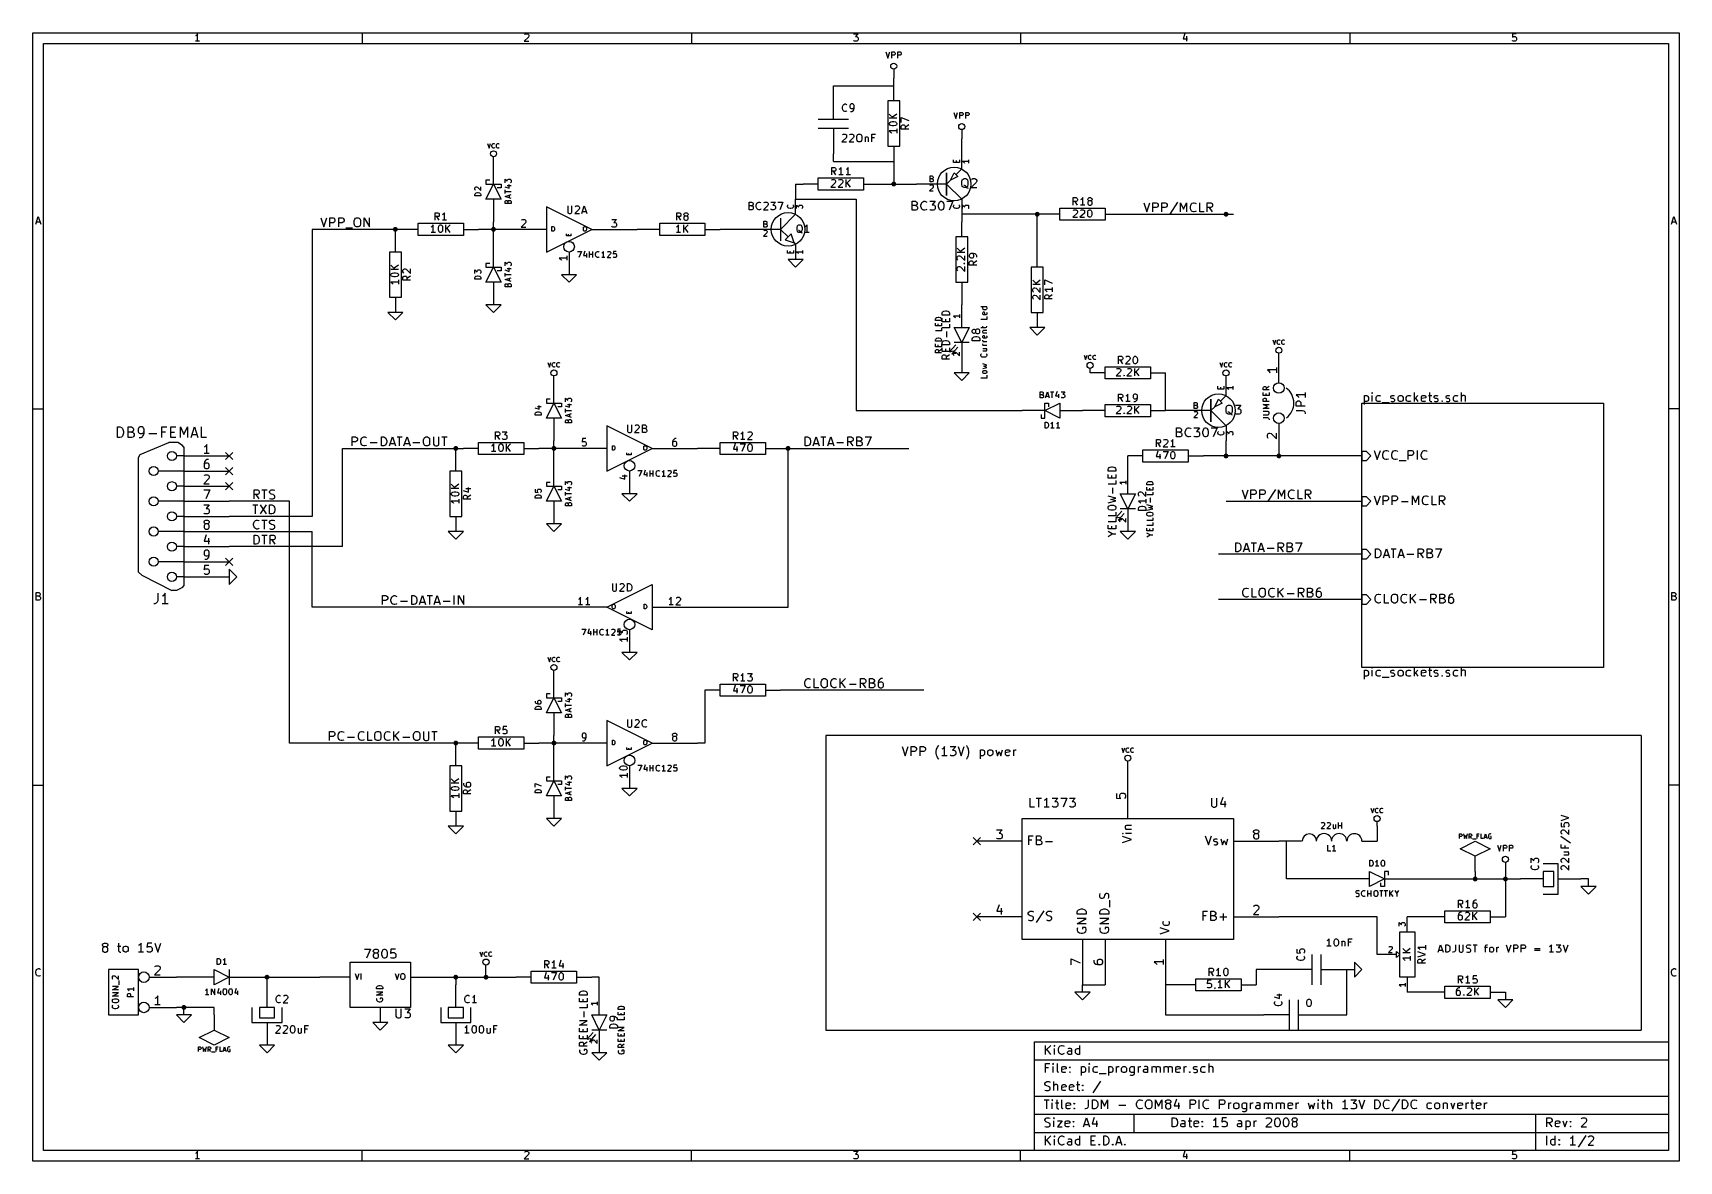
# Model space of a CAD drawing. Extents: x 4000 to 113000, y 4000 to 78670.
import ezdxf

# ---------------------------------------------------------------- set-up
doc = ezdxf.new("R2010")
doc.units = 0
for name, color, linetype in [('BLACK', 1, 'CONTINUOUS'), ('BLUE', 2, 'CONTINUOUS'), ('BROWN', 7, 'CONTINUOUS'), ('CYAN', 4, 'CONTINUOUS'), ('GREEN', 3, 'CONTINUOUS'), ('LIGHTBLUE', 10, 'CONTINUOUS'), ('MAGENTA', 6, 'CONTINUOUS'), ('RED', 5, 'CONTINUOUS')]:
    doc.layers.add(name, color=color, linetype=linetype)

msp = doc.modelspace()

# ---------------------------------------------------------------- linework, layer by layer
at = {"layer": 'BLACK'}
for p, q in [((4000, 78670), (113000, 78670)), ((4000, 4000), (4000, 78670)), ((14800, 78500), (14760, 78470)), ((14850, 78550), (14800, 78500)), ((14900, 78620), (14850, 78550)), ((14900, 78120), (14900, 78620)), ((25800, 78670), (25800, 77970)), ((36560, 78570), (36580, 78590)), ((36580, 78590), (36630, 78620)), ((36630, 78620), (36750, 78620)), ((36750, 78620), (36790, 78590)), ((36790, 78590), (36820, 78570)), ((36820, 78570), (36840, 78520)), ((36840, 78520), (36840, 78470)), ((47600, 78670), (47600, 77970)), ((58330, 78620), (58640, 78620)), ((58640, 78620), (58470, 78430)), ((69400, 78670), (69400, 77970)), ((80270, 78640), (80160, 78280)), ((91200, 78670), (91200, 77970)), ((101980, 78620), (101960, 78380)), ((102220, 78620), (101980, 78620)), ((113000, 78670), (113000, 4000)), ((4700, 77970), (112300, 77970)), ((4700, 4700), (4700, 77970)), ((15040, 78120), (14760, 78120)), ((36820, 78400), (36530, 78120)), ((36530, 78120), (36840, 78120)), ((36840, 78470), (36820, 78400)), ((58360, 78140), (58330, 78170)), ((58400, 78120), (58360, 78140)), ((58550, 78120), (58400, 78120)), ((58470, 78430), (58550, 78430)), ((58550, 78430), (58590, 78400)), ((58590, 78140), (58550, 78120)), ((58590, 78400), (58620, 78380)), ((58620, 78170), (58590, 78140)), ((58620, 78380), (58640, 78330)), ((58640, 78210), (58620, 78170)), ((58640, 78330), (58640, 78210)), ((80160, 78280), (80460, 78280)), ((80390, 78450), (80390, 78120)), ((101960, 78380), (101980, 78400)), ((101980, 78140), (101960, 78170)), ((101980, 78400), (102030, 78430)), ((102030, 78120), (101980, 78140)), ((102030, 78430), (102150, 78430)), ((102150, 78120), (102030, 78120)), ((102150, 78430), (102190, 78400)), ((102190, 78140), (102150, 78120)), ((102190, 78400), (102220, 78380)), ((102220, 78170), (102190, 78140)), ((102220, 78380), (102240, 78330)), ((102240, 78210), (102220, 78170)), ((102240, 78330), (102240, 78210)), ((112300, 77970), (112300, 4700)), ((4190, 66020), (4350, 66520)), ((4350, 66520), (4520, 66020)), ((77560, 67430), (77760, 66830)), ((77760, 66830), (77960, 67430)), ((78150, 66830), (78150, 67430)), ((78150, 67430), (78380, 67430)), ((78380, 67110), (78150, 67110)), ((78380, 67430), (78440, 67400)), ((78440, 67140), (78380, 67110)), ((78440, 67400), (78470, 67370)), ((78470, 67170), (78440, 67140)), ((78470, 67370), (78500, 67310)), ((78500, 67230), (78470, 67170)), ((78500, 67310), (78500, 67230)), ((78750, 66830), (78750, 67430)), ((78750, 67430), (78980, 67430)), ((78980, 67110), (78750, 67110)), ((78980, 67430), (79040, 67400)), ((79040, 67140), (78980, 67110)), ((79040, 67400), (79070, 67370)), ((79070, 67170), (79040, 67140)), ((79070, 67370), (79100, 67310)), ((79100, 67230), (79070, 67170)), ((79100, 67310), (79100, 67230)), ((79780, 67460), (79270, 66680)), ((79980, 66830), (79980, 67430)), ((79980, 67430), (80180, 67000)), ((80180, 67000), (80380, 67430)), ((80380, 67430), (80380, 66830)), ((80640, 67170), (80670, 67280)), ((80640, 67080), (80640, 67170)), ((80670, 66970), (80640, 67080)), ((80670, 67280), (80700, 67340)), ((80700, 66910), (80670, 66970)), ((80700, 67340), (80760, 67400)), ((80760, 66860), (80700, 66910)), ((80760, 67400), (80840, 67430)), ((80840, 66830), (80760, 66860)), ((80840, 67430), (80900, 67430)), ((80900, 66830), (80840, 66830)), ((80900, 67430), (80990, 67400)), ((80990, 66860), (80900, 66830)), ((80990, 67400), (81020, 67370)), ((81020, 66880), (80990, 66860)), ((81270, 66830), (81270, 67430)), ((81560, 66830), (81270, 66830)), ((81760, 66830), (81760, 67430)), ((81760, 67430), (81990, 67430)), ((81990, 67110), (81760, 67110)), ((82110, 66830), (81910, 67110)), ((81990, 67430), (82050, 67400)), ((82050, 67140), (81990, 67110)), ((82050, 67400), (82080, 67370)), ((82080, 67170), (82050, 67140)), ((82080, 67370), (82110, 67310)), ((82110, 67230), (82080, 67170)), ((82110, 67310), (82110, 67230)), ((112490, 66020), (112650, 66520)), ((112650, 66520), (112820, 66020)), ((4240, 66160), (4470, 66160)), ((23060, 66430), (23260, 65830)), ((23260, 65830), (23460, 66430)), ((23650, 65830), (23650, 66430)), ((23650, 66430), (23880, 66430)), ((23880, 66110), (23650, 66110)), ((23880, 66430), (23940, 66400)), ((23940, 66140), (23880, 66110)), ((23940, 66400), (23970, 66370)), ((23970, 66170), (23940, 66140)), ((23970, 66370), (24000, 66310)), ((24000, 66230), (23970, 66170)), ((24000, 66310), (24000, 66230)), ((24250, 65830), (24250, 66430)), ((24250, 66430), (24480, 66430)), ((24480, 66110), (24250, 66110)), ((24480, 66430), (24540, 66400)), ((24540, 66140), (24480, 66110)), ((24540, 66400), (24570, 66370)), ((24570, 66170), (24540, 66140)), ((24570, 66370), (24600, 66310)), ((24600, 66230), (24570, 66170)), ((24600, 66310), (24600, 66230)), ((24710, 65770), (25170, 65770)), ((25280, 66230), (25310, 66340)), ((25280, 66030), (25280, 66230)), ((25310, 65910), (25280, 66030)), ((25310, 66340), (25370, 66400)), ((25370, 65860), (25310, 65910)), ((25370, 66400), (25430, 66430)), ((25430, 65830), (25370, 65860)), ((25430, 66430), (25540, 66430)), ((25540, 65830), (25430, 65830)), ((25540, 66430), (25600, 66400)), ((25600, 65860), (25540, 65830)), ((25600, 66400), (25660, 66340)), ((25660, 65910), (25600, 65860)), ((25660, 66340), (25680, 66230)), ((25680, 66030), (25660, 65910)), ((25680, 66230), (25680, 66030)), ((25940, 65830), (25940, 66430)), ((25940, 66430), (26290, 65830)), ((26290, 65830), (26290, 66430)), ((112540, 66160), (112770, 66160)), ((4000, 53780), (4700, 53780)), ((113000, 53780), (112300, 53780)), ((25140, 51330), (25140, 51930)), ((25140, 51930), (25370, 51930)), ((25370, 51610), (25140, 51610)), ((25370, 51930), (25430, 51900)), ((25430, 51640), (25370, 51610)), ((25430, 51900), (25460, 51870)), ((25460, 51670), (25430, 51640)), ((25460, 51870), (25490, 51810)), ((25490, 51730), (25460, 51670)), ((25490, 51810), (25490, 51730)), ((25710, 51670), (25740, 51780)), ((25710, 51580), (25710, 51670)), ((25740, 51470), (25710, 51580)), ((25740, 51780), (25770, 51840)), ((25770, 51410), (25740, 51470)), ((25770, 51840), (25830, 51900)), ((25830, 51360), (25770, 51410)), ((25830, 51900), (25910, 51930)), ((25910, 51330), (25830, 51360)), ((25910, 51930), (25970, 51930)), ((25970, 51330), (25910, 51330)), ((25970, 51930), (26060, 51900)), ((26060, 51360), (25970, 51330)), ((26060, 51900), (26090, 51870)), ((26090, 51380), (26060, 51360)), ((26340, 51560), (26800, 51560)), ((27080, 51330), (27080, 51930)), ((27080, 51930), (27230, 51930)), ((27230, 51330), (27080, 51330)), ((27230, 51930), (27310, 51900)), ((27310, 51360), (27230, 51330)), ((27310, 51900), (27370, 51840)), ((27370, 51410), (27310, 51360)), ((27370, 51840), (27400, 51780)), ((27400, 51470), (27370, 51410)), ((27400, 51780), (27430, 51670)), ((27430, 51580), (27400, 51470)), ((27430, 51670), (27430, 51580)), ((27600, 51330), (27800, 51930)), ((27650, 51500), (27940, 51500)), ((27800, 51930), (28000, 51330)), ((28110, 51930), (28450, 51930)), ((28280, 51330), (28280, 51930)), ((28570, 51330), (28770, 51930)), ((28620, 51500), (28910, 51500)), ((28770, 51930), (28970, 51330)), ((29160, 51560), (29620, 51560)), ((29870, 51730), (29900, 51840)), ((29870, 51530), (29870, 51730)), ((29900, 51410), (29870, 51530)), ((29900, 51840), (29960, 51900)), ((29960, 51360), (29900, 51410)), ((29960, 51900), (30020, 51930)), ((30020, 51330), (29960, 51360)), ((30020, 51930), (30130, 51930)), ((30130, 51330), (30020, 51330)), ((30130, 51930), (30190, 51900)), ((30190, 51360), (30130, 51330)), ((30190, 51900), (30250, 51840)), ((30250, 51410), (30190, 51360)), ((30250, 51840), (30270, 51730)), ((30270, 51530), (30250, 51410)), ((30270, 51730), (30270, 51530)), ((30530, 51930), (30530, 51440)), ((30530, 51440), (30560, 51380)), ((30560, 51380), (30590, 51360)), ((30590, 51360), (30650, 51330)), ((30650, 51330), (30760, 51330)), ((30760, 51330), (30820, 51360)), ((30820, 51360), (30850, 51380)), ((30850, 51380), (30880, 51440)), ((30880, 51440), (30880, 51930)), ((31080, 51930), (31420, 51930)), ((31250, 51330), (31250, 51930)), ((55140, 51330), (55140, 51930)), ((55140, 51930), (55290, 51930)), ((55290, 51330), (55140, 51330)), ((55290, 51930), (55370, 51900)), ((55370, 51360), (55290, 51330)), ((55370, 51900), (55430, 51840)), ((55430, 51410), (55370, 51360)), ((55430, 51840), (55460, 51780)), ((55460, 51470), (55430, 51410)), ((55460, 51780), (55490, 51670)), ((55490, 51580), (55460, 51470)), ((55490, 51670), (55490, 51580)), ((55660, 51330), (55860, 51930)), ((55710, 51500), (56000, 51500)), ((55860, 51930), (56060, 51330)), ((56170, 51930), (56510, 51930)), ((56340, 51330), (56340, 51930)), ((56630, 51330), (56830, 51930)), ((56680, 51500), (56970, 51500)), ((56830, 51930), (57030, 51330)), ((57220, 51560), (57680, 51560)), ((57960, 51330), (57960, 51930)), ((57960, 51930), (58190, 51930)), ((58190, 51610), (57960, 51610)), ((58310, 51330), (58110, 51610)), ((58190, 51930), (58250, 51900)), ((58250, 51640), (58190, 51610)), ((58250, 51900), (58280, 51870)), ((58280, 51670), (58250, 51640)), ((58280, 51870), (58310, 51810)), ((58310, 51730), (58280, 51670)), ((58310, 51810), (58310, 51730)), ((58560, 51330), (58560, 51930)), ((58560, 51930), (58760, 51930)), ((58760, 51640), (58560, 51640)), ((58790, 51330), (58560, 51330)), ((58760, 51930), (58820, 51900)), ((58820, 51670), (58760, 51640)), ((58760, 51640), (58850, 51610)), ((58850, 51360), (58790, 51330)), ((58820, 51900), (58850, 51870)), ((58850, 51700), (58820, 51670)), ((58850, 51870), (58880, 51810)), ((58880, 51760), (58850, 51700)), ((58850, 51610), (58880, 51580)), ((58880, 51380), (58850, 51360)), ((58880, 51810), (58880, 51760)), ((58880, 51580), (58910, 51530)), ((58910, 51440), (58880, 51380)), ((58910, 51530), (58910, 51440)), ((59110, 51930), (59510, 51930)), ((59510, 51930), (59250, 51330)), ((18640, 47830), (18640, 48430)), ((18640, 48430), (18870, 48430)), ((18870, 48110), (18640, 48110)), ((18990, 47830), (18790, 48110)), ((18870, 48430), (18930, 48400)), ((18930, 48140), (18870, 48110)), ((18930, 48400), (18960, 48370)), ((18960, 48170), (18930, 48140)), ((18960, 48370), (18990, 48310)), ((18990, 48230), (18960, 48170)), ((18990, 48310), (18990, 48230)), ((19160, 48430), (19500, 48430)), ((19330, 47830), (19330, 48430)), ((19670, 48310), (19700, 48370)), ((19670, 48260), (19670, 48310)), ((19700, 48200), (19670, 48260)), ((19700, 48370), (19730, 48400)), ((19730, 48170), (19700, 48200)), ((19730, 48400), (19790, 48430)), ((19790, 48140), (19730, 48170)), ((19790, 48430), (19930, 48430)), ((19900, 48110), (19790, 48140)), ((19960, 48080), (19900, 48110)), ((19930, 48430), (20020, 48400)), ((19990, 48060), (19960, 48080)), ((20020, 48000), (19990, 48060)), ((20020, 47940), (20020, 48000)), ((84060, 48430), (84260, 47830)), ((84260, 47830), (84460, 48430)), ((84650, 47830), (84650, 48430)), ((84650, 48430), (84880, 48430)), ((84880, 48110), (84650, 48110)), ((84880, 48430), (84940, 48400)), ((84940, 48140), (84880, 48110)), ((84940, 48400), (84970, 48370)), ((84970, 48170), (84940, 48140)), ((84970, 48370), (85000, 48310)), ((85000, 48230), (84970, 48170)), ((85000, 48310), (85000, 48230)), ((85250, 47830), (85250, 48430)), ((85250, 48430), (85480, 48430)), ((85480, 48110), (85250, 48110)), ((85480, 48430), (85540, 48400)), ((85540, 48140), (85480, 48110)), ((85540, 48400), (85570, 48370)), ((85570, 48170), (85540, 48140)), ((85570, 48370), (85600, 48310)), ((85600, 48230), (85570, 48170)), ((85600, 48310), (85600, 48230)), ((86280, 48460), (85770, 47680)), ((86480, 47830), (86480, 48430)), ((86480, 48430), (86680, 48000)), ((86680, 48000), (86880, 48430)), ((86880, 48430), (86880, 47830)), ((87140, 48170), (87170, 48280)), ((87140, 48080), (87140, 48170)), ((87170, 47970), (87140, 48080)), ((87170, 48280), (87200, 48340)), ((87200, 47910), (87170, 47970)), ((87200, 48340), (87260, 48400)), ((87260, 48400), (87340, 48430)), ((87340, 48430), (87400, 48430)), ((87400, 48430), (87490, 48400)), ((87490, 48400), (87520, 48370)), ((87770, 47830), (87770, 48430)), ((88260, 47830), (88260, 48430)), ((88260, 48430), (88490, 48430)), ((88490, 48110), (88260, 48110)), ((88610, 47830), (88410, 48110)), ((88490, 48430), (88550, 48400)), ((88550, 48140), (88490, 48110)), ((88550, 48400), (88580, 48370)), ((88580, 48170), (88550, 48140)), ((88580, 48370), (88610, 48310)), ((88610, 48230), (88580, 48170)), ((88610, 48310), (88610, 48230)), ((18560, 47430), (18900, 47430)), ((18730, 46830), (18730, 47430)), ((19050, 47430), (19450, 46830)), ((19450, 47430), (19050, 46830)), ((19670, 47860), (19760, 47830)), ((19670, 46830), (19670, 47430)), ((19670, 47430), (19820, 47430)), ((19760, 47830), (19900, 47830)), ((19820, 47430), (19900, 47400)), ((19900, 47830), (19960, 47860)), ((19900, 47400), (19960, 47340)), ((19960, 46910), (19900, 46860)), ((19960, 47860), (19990, 47880)), ((19960, 47340), (19990, 47280)), ((19990, 46970), (19960, 46910)), ((19990, 47880), (20020, 47940)), ((19990, 47280), (20020, 47170)), ((20020, 47080), (19990, 46970)), ((20020, 47170), (20020, 47080)), ((87260, 47860), (87200, 47910)), ((87340, 47830), (87260, 47860)), ((87400, 47830), (87340, 47830)), ((87490, 47860), (87400, 47830)), ((87520, 47880), (87490, 47860)), ((88060, 47830), (87770, 47830)), ((18610, 46170), (18640, 46280)), ((18610, 46080), (18610, 46170)), ((18640, 45970), (18610, 46080)), ((18640, 46280), (18670, 46340)), ((18670, 45910), (18640, 45970)), ((18670, 46340), (18730, 46400)), ((18730, 45860), (18670, 45910)), ((18730, 46400), (18810, 46430)), ((18810, 45830), (18730, 45860)), ((18810, 46430), (18870, 46430)), ((18870, 45830), (18810, 45830)), ((18870, 46430), (18960, 46400)), ((18960, 45860), (18870, 45830)), ((18960, 46400), (18990, 46370)), ((18990, 45880), (18960, 45860)), ((19160, 46430), (19500, 46430)), ((19330, 45830), (19330, 46430)), ((19820, 46830), (19670, 46830)), ((19670, 46310), (19700, 46370)), ((19670, 46260), (19670, 46310)), ((19700, 46200), (19670, 46260)), ((19670, 45860), (19760, 45830)), ((19700, 46370), (19730, 46400)), ((19730, 46170), (19700, 46200)), ((19730, 46400), (19790, 46430)), ((19790, 46140), (19730, 46170)), ((19760, 45830), (19900, 45830)), ((19790, 46430), (19930, 46430)), ((19900, 46110), (19790, 46140)), ((19900, 46860), (19820, 46830)), ((19960, 46080), (19900, 46110)), ((19900, 45830), (19960, 45860)), ((19930, 46430), (20020, 46400)), ((19990, 46060), (19960, 46080)), ((19960, 45860), (19990, 45880)), ((20020, 46000), (19990, 46060)), ((19990, 45880), (20020, 45940)), ((20020, 45940), (20020, 46000)), ((18640, 44830), (18640, 45430)), ((18640, 45430), (18790, 45430)), ((18790, 44830), (18640, 44830)), ((18790, 45430), (18870, 45400)), ((18870, 44860), (18790, 44830)), ((18870, 45400), (18930, 45340)), ((18930, 44910), (18870, 44860)), ((18930, 45340), (18960, 45280)), ((18960, 44970), (18930, 44910)), ((18960, 45280), (18990, 45170)), ((18990, 45080), (18960, 44970)), ((18990, 45170), (18990, 45080)), ((19160, 45430), (19500, 45430)), ((19330, 44830), (19330, 45430)), ((19700, 44830), (19700, 45430)), ((19700, 45430), (19930, 45430)), ((19930, 45110), (19700, 45110)), ((20050, 44830), (19850, 45110)), ((19930, 45430), (19990, 45400)), ((19990, 45140), (19930, 45110)), ((19990, 45400), (20020, 45370)), ((20020, 45170), (19990, 45140)), ((20020, 45370), (20050, 45310)), ((20050, 45230), (20020, 45170)), ((20050, 45310), (20050, 45230)), ((83640, 44330), (83640, 44930)), ((83640, 44930), (83790, 44930)), ((83790, 44930), (83870, 44900)), ((83870, 44900), (83930, 44840)), ((83930, 44840), (83960, 44780)), ((83960, 44780), (83990, 44670)), ((84160, 44330), (84360, 44930)), ((84360, 44930), (84560, 44330)), ((84670, 44930), (85010, 44930)), ((84840, 44330), (84840, 44930)), ((85130, 44330), (85330, 44930)), ((85330, 44930), (85530, 44330)), ((86460, 44330), (86460, 44930)), ((86460, 44930), (86690, 44930)), ((86690, 44930), (86750, 44900)), ((86750, 44900), (86780, 44870)), ((86780, 44870), (86810, 44810)), ((86810, 44730), (86780, 44670)), ((86810, 44810), (86810, 44730)), ((87060, 44330), (87060, 44930)), ((87060, 44930), (87260, 44930)), ((87260, 44930), (87320, 44900)), ((87320, 44900), (87350, 44870)), ((87350, 44700), (87320, 44670)), ((87350, 44870), (87380, 44810)), ((87380, 44760), (87350, 44700)), ((87380, 44810), (87380, 44760)), ((87610, 44930), (88010, 44930)), ((88010, 44930), (87750, 44330)), ((83790, 44330), (83640, 44330)), ((83870, 44360), (83790, 44330)), ((83930, 44410), (83870, 44360)), ((83960, 44470), (83930, 44410)), ((83990, 44580), (83960, 44470)), ((83990, 44670), (83990, 44580)), ((84210, 44500), (84500, 44500)), ((85180, 44500), (85470, 44500)), ((85720, 44560), (86180, 44560)), ((86690, 44610), (86460, 44610)), ((86810, 44330), (86610, 44610)), ((86750, 44640), (86690, 44610)), ((86780, 44670), (86750, 44640)), ((87260, 44640), (87060, 44640)), ((87290, 44330), (87060, 44330)), ((87320, 44670), (87260, 44640)), ((87260, 44640), (87350, 44610)), ((87350, 44360), (87290, 44330)), ((87350, 44610), (87380, 44580)), ((87380, 44380), (87350, 44360)), ((87380, 44580), (87410, 44530)), ((87410, 44440), (87380, 44380)), ((87410, 44530), (87410, 44440)), ((4220, 41130), (4220, 41630)), ((4220, 41630), (4390, 41630)), ((4390, 41630), (4430, 41600)), ((4430, 41600), (4460, 41580)), ((4460, 41440), (4430, 41410)), ((4460, 41580), (4480, 41530)), ((4480, 41480), (4460, 41440)), ((4480, 41530), (4480, 41480)), ((27140, 40830), (27140, 41430)), ((27140, 41430), (27370, 41430)), ((27370, 41430), (27430, 41400)), ((27830, 41400), (27910, 41430)), ((27910, 41430), (27970, 41430)), ((27970, 41430), (28060, 41400)), ((29080, 40830), (29080, 41430)), ((29080, 41430), (29230, 41430)), ((29230, 41430), (29310, 41400)), ((29600, 40830), (29800, 41430)), ((29800, 41430), (30000, 40830)), ((30110, 41430), (30450, 41430)), ((30280, 40830), (30280, 41430)), ((30570, 40830), (30770, 41430)), ((30770, 41430), (30970, 40830)), ((31900, 40830), (31900, 41430)), ((32190, 40830), (32190, 41430)), ((32190, 41430), (32540, 40830)), ((32540, 40830), (32540, 41430)), ((84110, 41670), (84140, 41780)), ((84110, 41580), (84110, 41670)), ((84140, 41470), (84110, 41580)), ((84140, 41780), (84170, 41840)), ((84170, 41410), (84140, 41470)), ((84170, 41840), (84230, 41900)), ((84230, 41900), (84310, 41930)), ((84310, 41930), (84370, 41930)), ((84370, 41930), (84460, 41900)), ((84460, 41900), (84490, 41870)), ((84740, 41330), (84740, 41930)), ((85200, 41730), (85230, 41840)), ((85200, 41530), (85200, 41730)), ((85230, 41410), (85200, 41530)), ((85230, 41840), (85290, 41900)), ((85290, 41900), (85350, 41930)), ((85350, 41930), (85460, 41930)), ((85460, 41930), (85520, 41900)), ((85520, 41900), (85580, 41840)), ((85580, 41840), (85600, 41730)), ((85600, 41530), (85580, 41410)), ((85600, 41730), (85600, 41530)), ((85830, 41670), (85860, 41780)), ((85830, 41580), (85830, 41670)), ((85860, 41470), (85830, 41580)), ((85860, 41780), (85890, 41840)), ((85890, 41410), (85860, 41470)), ((85890, 41840), (85950, 41900)), ((85950, 41900), (86030, 41930)), ((86030, 41930), (86090, 41930)), ((86090, 41930), (86180, 41900)), ((86180, 41900), (86210, 41870)), ((86460, 41330), (86460, 41930)), ((86810, 41930), (86460, 41580)), ((86810, 41330), (86550, 41670)), ((87060, 41560), (87520, 41560)), ((87800, 41330), (87800, 41930)), ((87800, 41930), (88030, 41930)), ((88030, 41610), (87800, 41610)), ((88150, 41330), (87950, 41610)), ((88030, 41930), (88090, 41900)), ((88090, 41640), (88030, 41610)), ((88090, 41900), (88120, 41870)), ((88120, 41670), (88090, 41640)), ((88120, 41870), (88150, 41810)), ((88150, 41730), (88120, 41670)), ((88150, 41810), (88150, 41730)), ((88400, 41330), (88400, 41930)), ((88400, 41930), (88600, 41930)), ((88600, 41640), (88400, 41640)), ((88600, 41930), (88660, 41900)), ((88660, 41670), (88600, 41640)), ((88600, 41640), (88690, 41610)), ((88660, 41900), (88690, 41870)), ((88690, 41700), (88660, 41670)), ((88690, 41870), (88720, 41810)), ((88720, 41760), (88690, 41700)), ((88690, 41610), (88720, 41580)), ((88720, 41810), (88720, 41760)), ((88720, 41580), (88750, 41530)), ((88750, 41440), (88720, 41380)), ((88750, 41530), (88750, 41440)), ((89000, 41780), (88970, 41670)), ((88970, 41670), (88970, 41440)), ((89000, 41640), (88970, 41580)), ((88970, 41440), (89000, 41380)), ((89060, 41870), (89000, 41780)), ((89030, 41670), (89000, 41640)), ((89090, 41700), (89030, 41670)), ((89090, 41900), (89060, 41870)), ((89150, 41930), (89090, 41900)), ((89200, 41700), (89090, 41700)), ((89260, 41930), (89150, 41930)), ((89260, 41670), (89200, 41700)), ((89290, 41640), (89260, 41670)), ((89320, 41580), (89290, 41640)), ((89290, 41380), (89320, 41440)), ((89320, 41440), (89320, 41580)), ((112520, 41130), (112520, 41630)), ((112520, 41630), (112690, 41630)), ((112690, 41630), (112730, 41600)), ((112730, 41600), (112760, 41580)), ((112760, 41440), (112730, 41410)), ((112760, 41580), (112780, 41530)), ((112780, 41480), (112760, 41440)), ((112780, 41530), (112780, 41480)), ((4390, 41390), (4220, 41390)), ((4410, 41130), (4220, 41130)), ((4430, 41410), (4390, 41390)), ((4390, 41390), (4460, 41370)), ((4460, 41150), (4410, 41130)), ((4460, 41370), (4480, 41340)), ((4480, 41180), (4460, 41150)), ((4480, 41340), (4500, 41290)), ((4500, 41220), (4480, 41180)), ((4500, 41290), (4500, 41220)), ((27370, 41110), (27140, 41110)), ((27430, 41140), (27370, 41110)), ((27430, 41400), (27460, 41370)), ((27460, 41170), (27430, 41140)), ((27460, 41370), (27490, 41310)), ((27490, 41230), (27460, 41170)), ((27490, 41310), (27490, 41230)), ((27710, 41170), (27740, 41280)), ((27710, 41080), (27710, 41170)), ((27740, 40970), (27710, 41080)), ((27740, 41280), (27770, 41340)), ((27770, 40910), (27740, 40970)), ((27770, 41340), (27830, 41400)), ((27830, 40860), (27770, 40910)), ((27910, 40830), (27830, 40860)), ((27970, 40830), (27910, 40830)), ((28060, 40860), (27970, 40830)), ((28060, 41400), (28090, 41370)), ((28090, 40880), (28060, 40860)), ((28340, 41060), (28800, 41060)), ((29230, 40830), (29080, 40830)), ((29310, 40860), (29230, 40830)), ((29310, 41400), (29370, 41340)), ((29370, 40910), (29310, 40860)), ((29370, 41340), (29400, 41280)), ((29400, 40970), (29370, 40910)), ((29400, 41280), (29430, 41170)), ((29430, 41080), (29400, 40970)), ((29430, 41170), (29430, 41080)), ((29650, 41000), (29940, 41000)), ((30620, 41000), (30910, 41000)), ((31160, 41060), (31620, 41060)), ((84230, 41360), (84170, 41410)), ((84310, 41330), (84230, 41360)), ((84370, 41330), (84310, 41330)), ((84460, 41360), (84370, 41330)), ((84490, 41380), (84460, 41360)), ((85030, 41330), (84740, 41330)), ((85290, 41360), (85230, 41410)), ((85350, 41330), (85290, 41360)), ((85460, 41330), (85350, 41330)), ((85520, 41360), (85460, 41330)), ((85580, 41410), (85520, 41360)), ((85950, 41360), (85890, 41410)), ((86030, 41330), (85950, 41360)), ((86090, 41330), (86030, 41330)), ((86180, 41360), (86090, 41330)), ((86210, 41380), (86180, 41360)), ((88630, 41330), (88400, 41330)), ((88690, 41360), (88630, 41330)), ((88720, 41380), (88690, 41360)), ((89000, 41380), (89030, 41360)), ((89030, 41360), (89090, 41330)), ((89090, 41330), (89200, 41330)), ((89200, 41330), (89260, 41360)), ((89260, 41360), (89290, 41380)), ((112690, 41390), (112520, 41390)), ((112710, 41130), (112520, 41130)), ((112730, 41410), (112690, 41390)), ((112690, 41390), (112760, 41370)), ((112760, 41150), (112710, 41130)), ((112760, 41370), (112780, 41340)), ((112780, 41180), (112760, 41150)), ((112780, 41340), (112800, 41290)), ((112800, 41220), (112780, 41180)), ((112800, 41290), (112800, 41220)), ((55110, 35670), (55140, 35780)), ((55110, 35580), (55110, 35670)), ((55140, 35470), (55110, 35580)), ((55140, 35780), (55170, 35840)), ((55170, 35410), (55140, 35470)), ((55170, 35840), (55230, 35900)), ((55230, 35360), (55170, 35410)), ((55230, 35900), (55310, 35930)), ((55310, 35330), (55230, 35360)), ((55310, 35930), (55370, 35930)), ((55370, 35330), (55310, 35330)), ((55370, 35930), (55460, 35900)), ((55460, 35360), (55370, 35330)), ((55460, 35900), (55490, 35870)), ((55490, 35380), (55460, 35360)), ((55740, 35330), (55740, 35930)), ((56030, 35330), (55740, 35330)), ((56200, 35730), (56230, 35840)), ((56200, 35530), (56200, 35730)), ((56230, 35410), (56200, 35530)), ((56230, 35840), (56290, 35900)), ((56290, 35360), (56230, 35410)), ((56290, 35900), (56350, 35930)), ((56350, 35330), (56290, 35360)), ((56350, 35930), (56460, 35930)), ((56460, 35330), (56350, 35330)), ((56460, 35930), (56520, 35900)), ((56520, 35360), (56460, 35330)), ((56520, 35900), (56580, 35840)), ((56580, 35410), (56520, 35360)), ((56580, 35840), (56600, 35730)), ((56600, 35530), (56580, 35410)), ((56600, 35730), (56600, 35530)), ((56830, 35670), (56860, 35780)), ((56830, 35580), (56830, 35670)), ((56860, 35470), (56830, 35580)), ((56860, 35780), (56890, 35840)), ((56890, 35410), (56860, 35470)), ((56890, 35840), (56950, 35900)), ((56950, 35360), (56890, 35410)), ((56950, 35900), (57030, 35930)), ((57030, 35330), (56950, 35360)), ((57030, 35930), (57090, 35930)), ((57090, 35330), (57030, 35330)), ((57090, 35930), (57180, 35900)), ((57180, 35360), (57090, 35330)), ((57180, 35900), (57210, 35870)), ((57210, 35380), (57180, 35360)), ((57460, 35330), (57460, 35930)), ((57810, 35930), (57460, 35580)), ((57810, 35330), (57550, 35670)), ((58060, 35560), (58520, 35560)), ((58800, 35330), (58800, 35930)), ((58800, 35930), (59030, 35930)), ((59030, 35610), (58800, 35610)), ((59150, 35330), (58950, 35610)), ((59030, 35930), (59090, 35900)), ((59090, 35640), (59030, 35610)), ((59090, 35900), (59120, 35870)), ((59120, 35670), (59090, 35640)), ((59120, 35870), (59150, 35810)), ((59150, 35730), (59120, 35670)), ((59150, 35810), (59150, 35730)), ((59400, 35330), (59400, 35930)), ((59400, 35930), (59600, 35930)), ((59600, 35640), (59400, 35640)), ((59630, 35330), (59400, 35330)), ((59600, 35930), (59660, 35900)), ((59660, 35670), (59600, 35640)), ((59600, 35640), (59690, 35610)), ((59690, 35360), (59630, 35330)), ((59660, 35900), (59690, 35870)), ((59690, 35700), (59660, 35670)), ((59690, 35870), (59720, 35810)), ((59720, 35760), (59690, 35700)), ((59690, 35610), (59720, 35580)), ((59720, 35380), (59690, 35360)), ((59720, 35810), (59720, 35760)), ((59720, 35580), (59750, 35530)), ((59750, 35440), (59720, 35380)), ((59750, 35530), (59750, 35440)), ((60000, 35780), (59970, 35670)), ((59970, 35670), (59970, 35440)), ((60000, 35640), (59970, 35580)), ((59970, 35440), (60000, 35380)), ((60060, 35870), (60000, 35780)), ((60030, 35670), (60000, 35640)), ((60000, 35380), (60030, 35360)), ((60090, 35700), (60030, 35670)), ((60030, 35360), (60090, 35330)), ((60090, 35900), (60060, 35870)), ((60150, 35930), (60090, 35900)), ((60200, 35700), (60090, 35700)), ((60090, 35330), (60200, 35330)), ((60260, 35930), (60150, 35930)), ((60260, 35670), (60200, 35700)), ((60200, 35330), (60260, 35360)), ((60290, 35640), (60260, 35670)), ((60260, 35360), (60290, 35380)), ((60320, 35580), (60290, 35640)), ((60290, 35380), (60320, 35440)), ((60320, 35440), (60320, 35580)), ((23640, 31830), (23640, 32430)), ((23640, 32430), (23870, 32430)), ((23870, 32110), (23640, 32110)), ((23870, 32430), (23930, 32400)), ((23930, 32140), (23870, 32110)), ((23930, 32400), (23960, 32370)), ((23960, 32170), (23930, 32140)), ((23960, 32370), (23990, 32310)), ((23990, 32230), (23960, 32170)), ((23990, 32310), (23990, 32230)), ((24210, 32170), (24240, 32280)), ((24210, 32080), (24210, 32170)), ((24240, 31970), (24210, 32080)), ((24240, 32280), (24270, 32340)), ((24270, 31910), (24240, 31970)), ((24270, 32340), (24330, 32400)), ((24330, 31860), (24270, 31910)), ((24330, 32400), (24410, 32430)), ((24410, 31830), (24330, 31860)), ((24410, 32430), (24470, 32430)), ((24470, 31830), (24410, 31830)), ((24470, 32430), (24560, 32400)), ((24560, 31860), (24470, 31830)), ((24560, 32400), (24590, 32370)), ((24590, 31880), (24560, 31860)), ((24840, 32060), (25300, 32060)), ((25550, 32170), (25580, 32280)), ((25550, 32080), (25550, 32170)), ((25580, 31970), (25550, 32080)), ((25580, 32280), (25610, 32340)), ((25610, 31910), (25580, 31970)), ((25610, 32340), (25670, 32400)), ((25670, 31860), (25610, 31910)), ((25670, 32400), (25750, 32430)), ((25750, 31830), (25670, 31860)), ((25750, 32430), (25810, 32430)), ((25810, 31830), (25750, 31830)), ((25810, 32430), (25900, 32400)), ((25900, 31860), (25810, 31830)), ((25900, 32400), (25930, 32370)), ((25930, 31880), (25900, 31860)), ((26180, 31830), (26180, 32430)), ((26470, 31830), (26180, 31830)), ((26640, 32230), (26670, 32340)), ((26640, 32030), (26640, 32230)), ((26670, 31910), (26640, 32030)), ((26670, 32340), (26730, 32400)), ((26730, 31860), (26670, 31910)), ((26730, 32400), (26790, 32430)), ((26790, 31830), (26730, 31860)), ((26790, 32430), (26900, 32430)), ((26900, 31830), (26790, 31830)), ((26900, 32430), (26960, 32400)), ((26960, 31860), (26900, 31830)), ((26960, 32400), (27020, 32340)), ((27020, 31910), (26960, 31860)), ((27020, 32340), (27040, 32230)), ((27040, 32030), (27020, 31910)), ((27040, 32230), (27040, 32030)), ((27270, 32170), (27300, 32280)), ((27270, 32080), (27270, 32170)), ((27300, 31970), (27270, 32080)), ((27300, 32280), (27330, 32340)), ((27330, 31910), (27300, 31970)), ((27330, 32340), (27390, 32400)), ((27390, 31860), (27330, 31910)), ((27390, 32400), (27470, 32430)), ((27470, 31830), (27390, 31860)), ((27470, 32430), (27530, 32430)), ((27530, 31830), (27470, 31830)), ((27530, 32430), (27620, 32400)), ((27620, 31860), (27530, 31830)), ((27620, 32400), (27650, 32370)), ((27650, 31880), (27620, 31860)), ((27900, 31830), (27900, 32430)), ((28250, 32430), (27900, 32080)), ((28250, 31830), (27990, 32170)), ((28500, 32060), (28960, 32060)), ((29210, 32230), (29240, 32340)), ((29210, 32030), (29210, 32230)), ((29240, 31910), (29210, 32030)), ((29240, 32340), (29300, 32400)), ((29300, 31860), (29240, 31910)), ((29300, 32400), (29360, 32430)), ((29360, 31830), (29300, 31860)), ((29360, 32430), (29470, 32430)), ((29470, 31830), (29360, 31830)), ((29470, 32430), (29530, 32400)), ((29530, 31860), (29470, 31830)), ((29530, 32400), (29590, 32340)), ((29590, 31910), (29530, 31860)), ((29590, 32340), (29610, 32230)), ((29610, 32030), (29590, 31910)), ((29610, 32230), (29610, 32030)), ((29870, 32430), (29870, 31940)), ((29870, 31940), (29900, 31880)), ((29900, 31880), (29930, 31860)), ((29930, 31860), (29990, 31830)), ((29990, 31830), (30100, 31830)), ((30100, 31830), (30160, 31860)), ((30160, 31860), (30190, 31880)), ((30190, 31880), (30220, 31940)), ((30220, 31940), (30220, 32430)), ((30420, 32430), (30760, 32430)), ((30590, 31830), (30590, 32430)), ((4000, 28890), (4700, 28890)), ((113000, 28890), (112300, 28890)), ((4200, 16520), (4220, 16620)), ((4200, 16450), (4200, 16520)), ((4220, 16360), (4200, 16450)), ((4220, 16620), (4240, 16670)), ((4240, 16310), (4220, 16360)), ((4240, 16670), (4290, 16710)), ((4290, 16710), (4360, 16740)), ((4360, 16740), (4410, 16740)), ((4410, 16740), (4480, 16710)), ((4480, 16710), (4500, 16690)), ((112500, 16520), (112520, 16620)), ((112500, 16450), (112500, 16520)), ((112520, 16360), (112500, 16450)), ((112520, 16620), (112540, 16670)), ((112540, 16310), (112520, 16360)), ((112540, 16670), (112590, 16710)), ((112590, 16710), (112660, 16740)), ((112660, 16740), (112710, 16740)), ((112710, 16740), (112780, 16710)), ((112780, 16710), (112800, 16690)), ((4290, 16260), (4240, 16310)), ((4360, 16240), (4290, 16260)), ((4410, 16240), (4360, 16240)), ((4480, 16260), (4410, 16240)), ((4500, 16290), (4480, 16260)), ((112590, 16260), (112540, 16310)), ((112660, 16240), (112590, 16260)), ((112710, 16240), (112660, 16240)), ((112780, 16260), (112710, 16240)), ((112800, 16290), (112780, 16260)), ((70300, 11900), (70300, 4700)), ((70300, 11900), (112300, 11900)), ((71040, 11060), (71040, 11660)), ((71390, 11660), (71040, 11310)), ((71390, 11060), (71130, 11400)), ((71640, 11660), (71610, 11630)), ((71610, 11630), (71640, 11600)), ((71670, 11630), (71640, 11660)), ((71640, 11660), (71640, 11600)), ((71640, 11600), (71670, 11630)), ((71640, 11060), (71640, 11460)), ((71900, 11400), (71930, 11510)), ((71900, 11310), (71900, 11400)), ((71930, 11200), (71900, 11310)), ((71930, 11510), (71960, 11570)), ((71960, 11140), (71930, 11200)), ((71960, 11570), (72020, 11630)), ((72020, 11090), (71960, 11140)), ((72020, 11630), (72100, 11660)), ((72100, 11060), (72020, 11090)), ((72100, 11660), (72160, 11660)), ((72160, 11060), (72100, 11060)), ((72160, 11660), (72250, 11630)), ((72250, 11090), (72160, 11060)), ((72250, 11630), (72280, 11600)), ((72280, 11110), (72250, 11090)), ((72500, 11200), (72530, 11260)), ((72500, 11140), (72500, 11200)), ((72530, 11090), (72500, 11140)), ((72590, 11460), (72530, 11430)), ((72530, 11260), (72590, 11290)), ((72590, 11060), (72530, 11090)), ((72700, 11460), (72590, 11460)), ((72590, 11290), (72730, 11290)), ((72730, 11060), (72590, 11060)), ((72760, 11430), (72700, 11460)), ((72730, 11290), (72790, 11310)), ((72790, 11090), (72730, 11060)), ((72790, 11370), (72760, 11430)), ((72790, 11060), (72790, 11370)), ((73040, 11340), (73070, 11400)), ((73040, 11170), (73040, 11340)), ((73070, 11110), (73040, 11170)), ((73070, 11400), (73100, 11430)), ((73100, 11090), (73070, 11110)), ((73100, 11430), (73160, 11460)), ((73160, 11060), (73100, 11090)), ((73160, 11460), (73270, 11460)), ((73270, 11060), (73160, 11060)), ((73270, 11460), (73330, 11430)), ((73330, 11090), (73270, 11060)), ((73330, 11060), (73330, 11660)), ((70300, 10700), (112300, 10700)), ((71040, 9860), (71040, 10460)), ((71040, 10460), (71330, 10460)), ((71240, 10170), (71040, 10170)), ((71550, 10460), (71520, 10430)), ((71520, 10430), (71550, 10400)), ((71580, 10430), (71550, 10460)), ((71550, 10460), (71550, 10400)), ((71550, 10400), (71580, 10430)), ((71550, 9860), (71550, 10260)), ((71840, 9940), (71840, 10460)), ((71870, 9890), (71840, 9940)), ((71930, 9860), (71870, 9890)), ((72120, 10170), (72150, 10230)), ((72120, 9940), (72120, 10170)), ((72410, 10110), (72120, 10060)), ((72150, 9890), (72120, 9940)), ((72150, 10230), (72210, 10260)), ((72210, 9860), (72150, 9890)), ((72210, 10260), (72320, 10260)), ((72320, 9860), (72210, 9860)), ((72320, 10260), (72380, 10230)), ((72380, 9890), (72320, 9860)), ((72380, 10230), (72410, 10170)), ((72410, 10170), (72410, 10110)), ((72630, 10200), (72660, 10230)), ((72660, 10170), (72630, 10200)), ((72630, 9890), (72660, 9910)), ((72660, 9860), (72630, 9890)), ((72660, 10230), (72690, 10200)), ((72660, 10230), (72660, 10170)), ((72690, 10200), (72660, 10170)), ((72660, 9910), (72690, 9890)), ((72660, 9910), (72660, 9860)), ((72690, 9890), (72660, 9860)), ((73410, 10260), (73410, 9660)), ((73410, 10230), (73470, 10260)), ((73470, 9860), (73410, 9890)), ((73470, 10260), (73580, 10260)), ((73580, 9860), (73470, 9860)), ((73580, 10260), (73640, 10230)), ((73640, 9890), (73580, 9860)), ((73640, 10230), (73670, 10200)), ((73670, 9910), (73640, 9890)), ((73670, 10200), (73700, 10140)), ((73700, 9970), (73670, 9910)), ((73700, 10140), (73700, 9970)), ((73950, 10460), (73920, 10430)), ((73920, 10430), (73950, 10400)), ((73980, 10430), (73950, 10460)), ((73950, 10460), (73950, 10400)), ((73950, 10400), (73980, 10430)), ((73950, 9860), (73950, 10260)), ((74210, 10140), (74240, 10200)), ((74210, 9970), (74210, 10140)), ((74240, 9910), (74210, 9970)), ((74240, 10200), (74270, 10230)), ((74270, 9890), (74240, 9910)), ((74270, 10230), (74330, 10260)), ((74330, 9860), (74270, 9890)), ((74330, 10260), (74440, 10260)), ((74440, 9860), (74330, 9860)), ((74440, 10260), (74500, 10230)), ((74500, 9890), (74440, 9860)), ((75210, 10260), (75210, 9660)), ((75210, 10230), (75270, 10260)), ((75270, 9860), (75210, 9890)), ((75270, 10260), (75380, 10260)), ((75380, 9860), (75270, 9860)), ((75380, 10260), (75440, 10230)), ((75440, 9890), (75380, 9860)), ((75440, 10230), (75470, 10200)), ((75470, 9910), (75440, 9890)), ((75470, 10200), (75500, 10140)), ((75500, 9970), (75470, 9910)), ((75500, 10140), (75500, 9970)), ((75750, 9860), (75750, 10260)), ((75750, 10140), (75780, 10200)), ((75780, 10200), (75810, 10230)), ((75810, 10230), (75870, 10260)), ((75870, 10260), (75920, 10260)), ((76090, 10140), (76120, 10200)), ((76090, 9970), (76090, 10140)), ((76120, 9910), (76090, 9970)), ((76120, 10200), (76150, 10230)), ((76150, 9890), (76120, 9910)), ((76150, 10230), (76210, 10260)), ((76210, 9860), (76150, 9890)), ((76210, 10260), (76290, 10260)), ((76290, 9860), (76210, 9860)), ((76290, 10260), (76350, 10230)), ((76350, 9890), (76290, 9860)), ((76350, 10230), (76380, 10200)), ((76380, 9910), (76350, 9890)), ((76380, 10200), (76410, 10140)), ((76410, 9970), (76380, 9910)), ((76410, 10140), (76410, 9970)), ((76630, 10140), (76660, 10200)), ((76630, 9970), (76630, 10140)), ((76660, 9910), (76630, 9970)), ((76660, 10200), (76690, 10230)), ((76690, 9890), (76660, 9910)), ((76690, 10230), (76750, 10260)), ((76750, 9860), (76690, 9890)), ((76750, 10260), (76860, 10260)), ((76860, 9860), (76750, 9860)), ((76860, 10260), (76920, 10230)), ((76920, 9890), (76860, 9860)), ((76920, 10260), (76920, 9770)), ((77200, 9860), (77200, 10260)), ((77200, 10140), (77230, 10200)), ((77230, 10200), (77260, 10230)), ((77260, 10230), (77320, 10260)), ((77320, 10260), (77370, 10260)), ((77540, 10000), (77570, 10060)), ((77540, 9940), (77540, 10000)), ((77570, 9890), (77540, 9940)), ((77630, 10260), (77570, 10230)), ((77570, 10060), (77630, 10090)), ((77630, 9860), (77570, 9890)), ((77740, 10260), (77630, 10260)), ((77630, 10090), (77770, 10090)), ((77770, 9860), (77630, 9860)), ((77800, 10230), (77740, 10260)), ((77770, 10090), (77830, 10110)), ((77830, 9890), (77770, 9860)), ((77830, 10170), (77800, 10230)), ((77830, 9860), (77830, 10170)), ((78110, 9860), (78110, 10260)), ((78110, 10200), (78140, 10230)), ((78140, 10230), (78200, 10260)), ((78200, 10260), (78280, 10260)), ((78280, 10260), (78340, 10230)), ((78340, 10230), (78370, 10170)), ((78370, 10170), (78400, 10230)), ((78370, 10170), (78370, 9860)), ((78400, 10230), (78460, 10260)), ((78460, 10260), (78540, 10260)), ((78540, 10260), (78600, 10230)), ((78600, 10230), (78630, 10170)), ((78630, 10170), (78630, 9860)), ((78910, 9860), (78910, 10260)), ((78910, 10200), (78940, 10230)), ((78940, 10230), (79000, 10260)), ((79000, 10260), (79080, 10260)), ((79080, 10260), (79140, 10230)), ((79140, 10230), (79170, 10170)), ((79170, 10170), (79200, 10230)), ((79170, 10170), (79170, 9860)), ((79200, 10230), (79260, 10260)), ((79260, 10260), (79340, 10260)), ((79340, 10260), (79400, 10230)), ((79400, 10230), (79430, 10170)), ((79430, 10170), (79430, 9860)), ((79680, 10170), (79710, 10230)), ((79680, 9940), (79680, 10170)), ((79970, 10110), (79680, 10060)), ((79710, 9890), (79680, 9940)), ((79710, 10230), (79770, 10260)), ((79770, 9860), (79710, 9890)), ((79770, 10260), (79880, 10260)), ((79880, 9860), (79770, 9860)), ((79880, 10260), (79940, 10230)), ((79940, 9890), (79880, 9860)), ((79940, 10230), (79970, 10170)), ((79970, 10170), (79970, 10110)), ((80220, 9860), (80220, 10260)), ((80220, 10140), (80250, 10200)), ((80250, 10200), (80280, 10230)), ((80280, 10230), (80340, 10260)), ((80340, 10260), (80390, 10260)), ((80560, 9890), (80590, 9910)), ((80590, 9860), (80560, 9890)), ((80590, 9910), (80620, 9890)), ((80590, 9910), (80590, 9860)), ((80620, 9890), (80590, 9860)), ((80850, 10170), (80880, 10230)), ((80850, 10140), (80850, 10170)), ((80880, 10090), (80850, 10140)), ((80850, 9890), (80910, 9860)), ((80880, 10230), (80940, 10260)), ((80940, 10060), (80880, 10090)), ((80910, 9860), (81030, 9860)), ((80940, 10260), (81030, 10260)), ((81030, 10060), (80940, 10060)), ((81030, 10260), (81080, 10230)), ((81080, 10030), (81030, 10060)), ((81030, 9860), (81080, 9890)), ((81110, 9970), (81080, 10030)), ((81080, 9890), (81110, 9940)), ((81110, 9940), (81110, 9970)), ((81340, 10140), (81370, 10200)), ((81340, 9970), (81340, 10140)), ((81370, 9910), (81340, 9970)), ((81370, 10200), (81400, 10230)), ((81400, 9890), (81370, 9910)), ((81400, 10230), (81460, 10260)), ((81460, 9860), (81400, 9890)), ((81460, 10260), (81570, 10260)), ((81570, 9860), (81460, 9860)), ((81570, 10260), (81630, 10230)), ((81630, 9890), (81570, 9860)), ((81880, 9860), (81880, 10460)), ((81910, 10230), (81880, 10200)), ((81970, 10260), (81910, 10230)), ((82050, 10260), (81970, 10260)), ((82110, 10230), (82050, 10260)), ((82140, 10170), (82110, 10230)), ((82140, 9860), (82140, 10170)), ((71010, 9140), (71040, 9200)), ((71010, 9090), (71010, 9140)), ((71040, 9030), (71010, 9090)), ((71040, 9200), (71070, 9230)), ((71070, 9000), (71040, 9030)), ((71070, 9230), (71130, 9260)), ((71130, 8970), (71070, 9000)), ((71130, 9260), (71270, 9260)), ((71240, 8940), (71130, 8970)), ((71300, 8910), (71240, 8940)), ((71270, 9260), (71360, 9230)), ((71330, 8890), (71300, 8910)), ((71360, 8830), (71330, 8890)), ((71330, 8710), (71360, 8770)), ((71360, 8770), (71360, 8830)), ((71610, 8660), (71610, 9260)), ((71640, 9030), (71610, 9000)), ((71700, 9060), (71640, 9030)), ((71780, 9060), (71700, 9060)), ((71840, 9030), (71780, 9060)), ((71870, 8970), (71840, 9030)), ((71870, 8660), (71870, 8970)), ((72120, 8970), (72150, 9030)), ((72120, 8740), (72120, 8970)), ((72410, 8910), (72120, 8860)), ((72150, 8690), (72120, 8740)), ((72150, 9030), (72210, 9060)), ((72210, 9060), (72320, 9060)), ((72320, 9060), (72380, 9030)), ((72380, 9030), (72410, 8970)), ((72410, 8970), (72410, 8910)), ((72630, 8970), (72660, 9030)), ((72630, 8740), (72630, 8970)), ((72920, 8910), (72630, 8860)), ((72660, 8690), (72630, 8740)), ((72660, 9030), (72720, 9060)), ((72720, 9060), (72830, 9060)), ((72830, 9060), (72890, 9030)), ((72890, 9030), (72920, 8970)), ((72920, 8970), (72920, 8910)), ((73090, 9060), (73320, 9060)), ((73170, 9260), (73170, 8740)), ((73170, 8740), (73200, 8690)), ((73480, 9000), (73510, 9030)), ((73510, 8970), (73480, 9000)), ((73510, 9030), (73540, 9000)), ((73510, 9030), (73510, 8970)), ((73540, 9000), (73510, 8970)), ((74690, 9290), (74180, 8510)), ((74610, 9800), (75070, 9800)), ((76720, 9660), (76660, 9690)), ((76810, 9660), (76720, 9660)), ((76860, 9690), (76810, 9660)), ((76890, 9710), (76860, 9690)), ((76920, 9770), (76890, 9710)), ((70300, 8300), (112300, 8300)), ((70960, 8060), (71300, 8060)), ((71010, 8690), (71100, 8660)), ((71100, 8660), (71240, 8660)), ((71130, 7460), (71130, 8060)), ((71240, 8660), (71300, 8690)), ((71300, 8690), (71330, 8710)), ((71500, 8060), (71470, 8030)), ((71470, 8030), (71500, 8000)), ((71530, 8030), (71500, 8060)), ((71500, 8060), (71500, 8000)), ((71500, 8000), (71530, 8030)), ((71500, 7460), (71500, 7860)), ((71710, 7860), (71940, 7860)), ((71790, 8060), (71790, 7540)), ((72130, 7540), (72130, 8060)), ((72210, 8660), (72150, 8690)), ((72320, 8660), (72210, 8660)), ((72380, 8690), (72320, 8660)), ((72410, 7770), (72440, 7830)), ((72410, 7540), (72410, 7770)), ((72700, 7710), (72410, 7660)), ((72440, 7830), (72500, 7860)), ((72500, 7860), (72610, 7860)), ((72610, 7860), (72670, 7830)), ((72720, 8660), (72660, 8690)), ((72670, 7830), (72700, 7770)), ((72700, 7770), (72700, 7710)), ((72830, 8660), (72720, 8660)), ((72890, 8690), (72830, 8660)), ((72920, 7800), (72950, 7830)), ((72950, 7770), (72920, 7800)), ((72950, 7830), (72980, 7800)), ((72950, 7830), (72950, 7770)), ((72980, 7800), (72950, 7770)), ((73200, 8690), (73260, 8660)), ((73260, 8660), (73320, 8660)), ((73480, 8690), (73510, 8710)), ((73510, 8660), (73480, 8690)), ((73510, 8710), (73540, 8690)), ((73510, 8710), (73510, 8660)), ((73540, 8690), (73510, 8660)), ((73870, 7630), (73850, 7540)), ((73870, 8060), (73870, 7630)), ((74160, 7460), (74160, 8060)), ((74160, 8060), (74310, 8060)), ((74310, 8060), (74390, 8030)), ((74390, 8030), (74450, 7970)), ((74450, 7970), (74480, 7910)), ((74480, 7910), (74510, 7800)), ((74510, 7710), (74480, 7600)), ((74510, 7800), (74510, 7710)), ((74760, 7460), (74760, 8060)), ((74760, 8060), (74960, 7630)), ((74960, 7630), (75160, 8060)), ((75160, 8060), (75160, 7460)), ((75910, 7690), (76370, 7690)), ((77080, 7800), (77110, 7910)), ((77080, 7710), (77080, 7800)), ((77110, 7600), (77080, 7710)), ((77110, 7910), (77140, 7970)), ((77140, 7970), (77200, 8030)), ((77200, 8030), (77280, 8060)), ((77280, 8060), (77340, 8060)), ((77340, 8060), (77430, 8030)), ((77430, 8030), (77460, 8000)), ((77680, 7860), (77710, 7970)), ((77680, 7660), (77680, 7860)), ((77710, 7540), (77680, 7660)), ((77710, 7970), (77770, 8030)), ((77770, 8030), (77830, 8060)), ((77830, 8060), (77940, 8060)), ((77940, 8060), (78000, 8030)), ((78000, 8030), (78060, 7970)), ((78060, 7970), (78080, 7860)), ((78080, 7660), (78060, 7540)), ((78080, 7860), (78080, 7660)), ((78340, 7460), (78340, 8060)), ((78340, 8060), (78540, 7630)), ((78540, 7630), (78740, 8060)), ((78740, 8060), (78740, 7460)), ((79000, 7940), (79030, 8000)), ((79000, 7910), (79000, 7940)), ((79030, 7860), (79000, 7910)), ((79030, 7740), (79000, 7690)), ((79000, 7690), (79000, 7570)), ((79030, 8000), (79060, 8030)), ((79060, 7830), (79030, 7860)), ((79060, 7770), (79030, 7740)), ((79060, 8030), (79120, 8060)), ((79120, 7800), (79060, 7830)), ((79120, 7800), (79060, 7770)), ((79120, 8060), (79230, 8060)), ((79230, 7800), (79120, 7800)), ((79230, 8060), (79290, 8030)), ((79290, 7830), (79230, 7800)), ((79290, 7770), (79230, 7800)), ((79290, 8030), (79320, 8000)), ((79320, 7860), (79290, 7830)), ((79320, 7740), (79290, 7770)), ((79320, 8000), (79350, 7940)), ((79350, 7910), (79320, 7860)), ((79350, 7690), (79320, 7740)), ((79350, 7940), (79350, 7910)), ((79350, 7570), (79350, 7690)), ((79720, 8090), (79570, 7660)), ((79570, 7660), (79950, 7660)), ((79860, 7860), (79860, 7460)), ((80630, 7460), (80630, 8060)), ((80630, 8060), (80860, 8060)), ((80860, 7740), (80630, 7740)), ((80860, 8060), (80920, 8030)), ((80920, 7770), (80860, 7740)), ((80920, 8030), (80950, 8000)), ((80950, 7800), (80920, 7770)), ((80950, 8000), (80980, 7940)), ((80980, 7860), (80950, 7800)), ((80980, 7940), (80980, 7860)), ((81230, 7460), (81230, 8060)), ((81490, 7800), (81520, 7910)), ((81490, 7710), (81490, 7800)), ((81520, 7600), (81490, 7710)), ((81520, 7910), (81550, 7970)), ((81550, 7970), (81610, 8030)), ((81610, 8030), (81690, 8060)), ((81690, 8060), (81750, 8060)), ((81750, 8060), (81840, 8030)), ((81840, 8030), (81870, 8000)), ((82580, 7460), (82580, 8060)), ((82580, 8060), (82810, 8060)), ((82810, 7740), (82580, 7740)), ((82810, 8060), (82870, 8030)), ((82870, 7770), (82810, 7740)), ((82870, 8030), (82900, 8000)), ((82900, 7800), (82870, 7770)), ((82900, 8000), (82930, 7940)), ((82930, 7860), (82900, 7800)), ((82930, 7940), (82930, 7860)), ((83180, 7460), (83180, 7860)), ((83180, 7740), (83210, 7800)), ((83210, 7800), (83240, 7830)), ((83240, 7830), (83300, 7860)), ((83300, 7860), (83350, 7860)), ((83520, 7740), (83550, 7800)), ((83520, 7570), (83520, 7740)), ((83550, 7800), (83580, 7830)), ((83580, 7830), (83640, 7860)), ((83640, 7860), (83720, 7860)), ((83720, 7860), (83780, 7830)), ((83780, 7830), (83810, 7800)), ((83810, 7800), (83840, 7740)), ((83840, 7740), (83840, 7570)), ((84060, 7740), (84090, 7800)), ((84060, 7570), (84060, 7740)), ((84090, 7800), (84120, 7830)), ((84120, 7830), (84180, 7860)), ((84180, 7860), (84290, 7860)), ((84290, 7860), (84350, 7830)), ((84350, 7860), (84350, 7370)), ((84630, 7460), (84630, 7860)), ((84630, 7740), (84660, 7800)), ((84660, 7800), (84690, 7830)), ((84690, 7830), (84750, 7860)), ((84750, 7860), (84800, 7860)), ((84970, 7600), (85000, 7660)), ((85060, 7860), (85000, 7830)), ((85000, 7660), (85060, 7690)), ((85170, 7860), (85060, 7860)), ((85060, 7690), (85200, 7690)), ((85230, 7830), (85170, 7860)), ((85200, 7690), (85260, 7710)), ((85260, 7770), (85230, 7830)), ((85260, 7460), (85260, 7770)), ((85540, 7460), (85540, 7860)), ((85540, 7800), (85570, 7830)), ((85570, 7830), (85630, 7860)), ((85630, 7860), (85710, 7860)), ((85710, 7860), (85770, 7830)), ((85770, 7830), (85800, 7770)), ((85800, 7770), (85830, 7830)), ((85800, 7770), (85800, 7460)), ((85830, 7830), (85890, 7860)), ((85890, 7860), (85970, 7860)), ((85970, 7860), (86030, 7830)), ((86030, 7830), (86060, 7770)), ((86060, 7770), (86060, 7460)), ((86340, 7460), (86340, 7860)), ((86340, 7800), (86370, 7830)), ((86370, 7830), (86430, 7860)), ((86430, 7860), (86510, 7860)), ((86510, 7860), (86570, 7830)), ((86570, 7830), (86600, 7770)), ((86600, 7770), (86630, 7830)), ((86600, 7770), (86600, 7460)), ((86630, 7830), (86690, 7860)), ((86690, 7860), (86770, 7860)), ((86770, 7860), (86830, 7830)), ((86830, 7830), (86860, 7770)), ((86860, 7770), (86860, 7460)), ((87110, 7770), (87140, 7830)), ((87110, 7540), (87110, 7770)), ((87400, 7710), (87110, 7660)), ((87140, 7830), (87200, 7860)), ((87200, 7860), (87310, 7860)), ((87310, 7860), (87370, 7830)), ((87370, 7830), (87400, 7770)), ((87400, 7770), (87400, 7710)), ((87650, 7460), (87650, 7860)), ((87650, 7740), (87680, 7800)), ((87680, 7800), (87710, 7830)), ((87710, 7830), (87770, 7860)), ((87770, 7860), (87820, 7860)), ((88430, 7860), (88540, 7460)), ((88540, 7460), (88650, 7740)), ((88650, 7740), (88770, 7460)), ((88770, 7460), (88880, 7860)), ((89110, 8060), (89080, 8030)), ((89080, 8030), (89110, 8000)), ((89140, 8030), (89110, 8060)), ((89110, 8060), (89110, 8000)), ((89110, 8000), (89140, 8030)), ((89110, 7460), (89110, 7860)), ((89320, 7860), (89550, 7860)), ((89400, 8060), (89400, 7540)), ((89740, 7460), (89740, 8060)), ((89770, 7830), (89740, 7800)), ((89830, 7860), (89770, 7830)), ((89910, 7860), (89830, 7860)), ((89970, 7830), (89910, 7860)), ((90000, 7770), (89970, 7830)), ((90000, 7460), (90000, 7770)), ((90770, 7910), (90710, 7890)), ((90830, 7970), (90770, 7910)), ((90890, 8060), (90830, 7970)), ((90890, 7460), (90890, 8060)), ((91260, 8060), (91630, 8060)), ((91630, 8060), (91430, 7830)), ((91430, 7830), (91510, 7830)), ((91510, 7830), (91570, 7800)), ((91570, 7800), (91600, 7770)), ((91600, 7770), (91630, 7710)), ((91630, 7710), (91630, 7570)), ((91800, 8060), (92000, 7460)), ((92000, 7460), (92200, 8060)), ((92850, 7460), (92850, 8060)), ((92850, 8060), (93000, 8060)), ((93000, 8060), (93080, 8030)), ((93080, 8030), (93140, 7970)), ((93140, 7970), (93170, 7910)), ((93170, 7910), (93200, 7800)), ((93200, 7710), (93170, 7600)), ((93200, 7800), (93200, 7710)), ((93420, 7800), (93450, 7910)), ((93420, 7710), (93420, 7800)), ((93450, 7600), (93420, 7710)), ((93450, 7910), (93480, 7970)), ((93480, 7970), (93540, 8030)), ((93540, 8030), (93620, 8060)), ((93620, 8060), (93680, 8060)), ((93680, 8060), (93770, 8030)), ((93770, 8030), (93800, 8000)), ((94480, 8090), (93970, 7310)), ((94680, 7460), (94680, 8060)), ((94680, 8060), (94830, 8060)), ((94830, 8060), (94910, 8030)), ((94910, 8030), (94970, 7970)), ((94970, 7970), (95000, 7910)), ((95000, 7910), (95030, 7800)), ((95030, 7710), (95000, 7600)), ((95030, 7800), (95030, 7710)), ((95250, 7800), (95280, 7910)), ((95250, 7710), (95250, 7800)), ((95280, 7600), (95250, 7710)), ((95280, 7910), (95310, 7970)), ((95310, 7970), (95370, 8030)), ((95370, 8030), (95450, 8060)), ((95450, 8060), (95510, 8060)), ((95510, 8060), (95600, 8030)), ((95600, 8030), (95630, 8000)), ((96310, 7740), (96340, 7800)), ((96310, 7570), (96310, 7740)), ((96340, 7800), (96370, 7830)), ((96370, 7830), (96430, 7860)), ((96430, 7860), (96540, 7860)), ((96540, 7860), (96600, 7830)), ((96820, 7740), (96850, 7800)), ((96820, 7570), (96820, 7740)), ((96850, 7800), (96880, 7830)), ((96880, 7830), (96940, 7860)), ((96940, 7860), (97020, 7860)), ((97020, 7860), (97080, 7830)), ((97080, 7830), (97110, 7800)), ((97110, 7800), (97140, 7740)), ((97140, 7740), (97140, 7570)), ((97390, 7860), (97390, 7460)), ((97390, 7800), (97420, 7830)), ((97420, 7830), (97480, 7860)), ((97480, 7860), (97560, 7860)), ((97560, 7860), (97620, 7830)), ((97620, 7830), (97650, 7770)), ((97650, 7770), (97650, 7460)), ((97880, 7860), (98020, 7460)), ((98020, 7460), (98160, 7860)), ((98360, 7770), (98390, 7830)), ((98360, 7540), (98360, 7770)), ((98650, 7710), (98360, 7660)), ((98390, 7830), (98450, 7860)), ((98450, 7860), (98560, 7860)), ((98560, 7860), (98620, 7830)), ((98620, 7830), (98650, 7770)), ((98650, 7770), (98650, 7710)), ((98900, 7460), (98900, 7860)), ((98900, 7740), (98930, 7800)), ((98930, 7800), (98960, 7830)), ((98960, 7830), (99020, 7860)), ((99020, 7860), (99070, 7860)), ((99190, 7860), (99420, 7860)), ((99270, 8060), (99270, 7540)), ((99580, 7770), (99610, 7830)), ((99580, 7540), (99580, 7770)), ((99870, 7710), (99580, 7660)), ((99610, 7830), (99670, 7860)), ((99670, 7860), (99780, 7860)), ((99780, 7860), (99840, 7830)), ((99840, 7830), (99870, 7770)), ((99870, 7770), (99870, 7710)), ((100120, 7460), (100120, 7860)), ((100120, 7740), (100150, 7800)), ((100150, 7800), (100180, 7830)), ((100180, 7830), (100240, 7860)), ((100240, 7860), (100290, 7860)), ((70300, 7100), (112300, 7100)), ((71010, 6740), (71040, 6800)), ((71010, 6690), (71010, 6740)), ((71040, 6630), (71010, 6690)), ((71040, 6800), (71070, 6830)), ((71070, 6600), (71040, 6630)), ((71070, 6830), (71130, 6860)), ((71130, 6570), (71070, 6600)), ((71130, 6860), (71270, 6860)), ((71240, 6540), (71130, 6570)), ((71300, 6510), (71240, 6540)), ((71270, 6860), (71360, 6830)), ((71610, 6860), (71580, 6830)), ((71580, 6830), (71610, 6800)), ((71640, 6830), (71610, 6860)), ((71610, 6860), (71610, 6800)), ((71610, 6800), (71640, 6830)), ((71610, 6260), (71610, 6660)), ((71790, 7540), (71820, 7490)), ((71820, 7490), (71880, 7460)), ((71850, 6660), (72160, 6660)), ((72160, 6660), (71850, 6260)), ((71880, 7460), (71940, 7460)), ((72160, 7490), (72130, 7540)), ((72220, 7460), (72160, 7490)), ((72360, 6570), (72390, 6630)), ((72360, 6340), (72360, 6570)), ((72390, 6630), (72450, 6660)), ((72440, 7490), (72410, 7540)), ((72500, 7460), (72440, 7490)), ((72450, 6660), (72560, 6660)), ((72610, 7460), (72500, 7460)), ((72560, 6660), (72620, 6630)), ((72670, 7490), (72610, 7460)), ((72620, 6630), (72650, 6570)), ((72650, 6570), (72650, 6510)), ((72870, 6600), (72900, 6630)), ((72900, 6570), (72870, 6600)), ((72900, 6630), (72930, 6600)), ((72900, 6630), (72900, 6570)), ((72930, 6600), (72900, 6570)), ((72920, 7490), (72950, 7510)), ((72950, 7460), (72920, 7490)), ((72950, 7510), (72980, 7490)), ((72950, 7510), (72950, 7460)), ((72980, 7490), (72950, 7460)), ((73570, 6260), (73770, 6860)), ((73700, 7460), (73650, 7460)), ((73790, 7490), (73700, 7460)), ((73770, 6860), (73970, 6260)), ((73850, 7540), (73790, 7490)), ((74280, 6890), (74130, 6460)), ((74310, 7460), (74160, 7460)), ((74390, 7490), (74310, 7460)), ((74450, 7540), (74390, 7490)), ((74420, 6660), (74420, 6260)), ((74480, 7600), (74450, 7540)), ((76900, 7100), (76900, 5900)), ((77140, 7540), (77110, 7600)), ((77200, 7490), (77140, 7540)), ((77280, 7460), (77200, 7490)), ((77340, 7460), (77280, 7460)), ((77430, 7490), (77340, 7460)), ((77460, 7510), (77430, 7490)), ((77770, 7490), (77710, 7540)), ((77830, 7460), (77770, 7490)), ((77940, 7460), (77830, 7460)), ((78000, 7490), (77940, 7460)), ((78060, 7540), (78000, 7490)), ((79000, 7570), (79030, 7510)), ((79030, 7510), (79060, 7490)), ((79060, 7490), (79120, 7460)), ((79120, 7460), (79230, 7460)), ((79230, 7460), (79290, 7490)), ((79290, 7490), (79320, 7510)), ((79320, 7510), (79350, 7570)), ((79440, 6260), (79440, 6860)), ((79440, 6860), (79590, 6860)), ((79590, 6860), (79670, 6830)), ((79670, 6830), (79730, 6770)), ((79730, 6770), (79760, 6710)), ((79760, 6710), (79790, 6600)), ((79790, 6600), (79790, 6510)), ((80100, 6660), (80040, 6630)), ((80210, 6660), (80100, 6660)), ((80270, 6630), (80210, 6660)), ((80300, 6570), (80270, 6630)), ((80300, 6260), (80300, 6570)), ((80500, 6660), (80730, 6660)), ((80580, 6860), (80580, 6340)), ((80890, 6570), (80920, 6630)), ((80890, 6340), (80890, 6570)), ((80920, 6630), (80980, 6660)), ((80980, 6660), (81090, 6660)), ((81090, 6660), (81150, 6630)), ((81150, 6630), (81180, 6570)), ((81180, 6570), (81180, 6510)), ((81400, 6600), (81430, 6630)), ((81430, 6570), (81400, 6600)), ((81430, 6630), (81460, 6600)), ((81430, 6630), (81430, 6570)), ((81460, 6600), (81430, 6570)), ((81550, 7540), (81520, 7600)), ((81610, 7490), (81550, 7540)), ((81690, 7460), (81610, 7490)), ((81750, 7460), (81690, 7460)), ((81840, 7490), (81750, 7460)), ((81870, 7510), (81840, 7490)), ((82210, 6710), (82150, 6690)), ((82270, 6770), (82210, 6710)), ((82330, 6860), (82270, 6770)), ((82330, 6260), (82330, 6860)), ((82750, 6860), (82720, 6570)), ((82720, 6570), (82750, 6600)), ((83040, 6860), (82750, 6860)), ((82750, 6600), (82810, 6630)), ((82810, 6630), (82950, 6630)), ((82950, 6630), (83010, 6600)), ((83010, 6600), (83040, 6570)), ((83040, 6570), (83070, 6510)), ((83550, 7510), (83520, 7570)), ((83580, 7490), (83550, 7510)), ((83640, 7460), (83580, 7490)), ((83720, 7460), (83640, 7460)), ((83780, 7490), (83720, 7460)), ((83810, 7510), (83780, 7490)), ((83840, 6660), (83780, 6630)), ((83840, 7570), (83810, 7510)), ((83950, 6660), (83840, 6660)), ((84010, 6630), (83950, 6660)), ((84040, 6570), (84010, 6630)), ((84040, 6260), (84040, 6570)), ((84090, 7510), (84060, 7570)), ((84120, 7490), (84090, 7510)), ((84150, 7260), (84090, 7290)), ((84180, 7460), (84120, 7490)), ((84240, 7260), (84150, 7260)), ((84290, 7460), (84180, 7460)), ((84290, 7290), (84240, 7260)), ((84350, 7490), (84290, 7460)), ((84320, 7310), (84290, 7290)), ((84350, 7370), (84320, 7310)), ((84320, 6660), (84320, 6060)), ((84320, 6630), (84380, 6660)), ((84380, 6660), (84490, 6660)), ((84490, 6660), (84550, 6630)), ((84550, 6630), (84580, 6600)), ((84580, 6600), (84610, 6540)), ((84610, 6540), (84610, 6370)), ((84860, 6260), (84860, 6660)), ((84860, 6540), (84890, 6600)), ((84890, 6600), (84920, 6630)), ((84920, 6630), (84980, 6660)), ((84970, 7540), (84970, 7600)), ((85000, 7490), (84970, 7540)), ((84980, 6660), (85030, 6660)), ((85060, 7460), (85000, 7490)), ((85200, 7460), (85060, 7460)), ((85260, 7490), (85200, 7460)), ((85980, 6600), (85640, 6260)), ((85660, 6800), (85690, 6830)), ((85690, 6830), (85750, 6860)), ((85750, 6860), (85890, 6860)), ((85890, 6860), (85950, 6830)), ((85950, 6830), (85980, 6800)), ((85980, 6800), (86010, 6740)), ((86010, 6690), (85980, 6600)), ((86010, 6740), (86010, 6690)), ((86230, 6630), (86260, 6740)), ((86230, 6490), (86230, 6630)), ((86260, 6740), (86290, 6800)), ((86290, 6800), (86320, 6830)), ((86320, 6830), (86380, 6860)), ((86380, 6860), (86430, 6860)), ((86430, 6860), (86490, 6830)), ((86490, 6830), (86520, 6800)), ((86520, 6800), (86550, 6740)), ((86550, 6740), (86580, 6630)), ((86580, 6630), (86580, 6490)), ((86800, 6630), (86830, 6740)), ((86800, 6490), (86800, 6630)), ((86830, 6740), (86860, 6800)), ((86860, 6800), (86890, 6830)), ((86890, 6830), (86950, 6860)), ((86950, 6860), (87000, 6860)), ((87000, 6860), (87060, 6830)), ((87060, 6830), (87090, 6800)), ((87090, 6800), (87120, 6740)), ((87140, 7490), (87110, 7540)), ((87120, 6740), (87150, 6630)), ((87200, 7460), (87140, 7490)), ((87150, 6630), (87150, 6490)), ((87310, 7460), (87200, 7460)), ((87370, 7490), (87310, 7460)), ((87370, 6740), (87400, 6800)), ((87370, 6710), (87370, 6740)), ((87400, 6660), (87370, 6710)), ((87400, 6540), (87370, 6490)), ((87400, 6800), (87430, 6830)), ((87430, 6630), (87400, 6660)), ((87430, 6570), (87400, 6540)), ((87430, 6830), (87490, 6860)), ((87490, 6600), (87430, 6630)), ((87490, 6600), (87430, 6570)), ((87490, 6860), (87600, 6860)), ((87600, 6600), (87490, 6600)), ((87600, 6860), (87660, 6830)), ((87660, 6630), (87600, 6600)), ((87660, 6570), (87600, 6600)), ((87660, 6830), (87690, 6800)), ((87690, 6660), (87660, 6630)), ((87690, 6540), (87660, 6570)), ((87690, 6800), (87720, 6740)), ((87720, 6710), (87690, 6660)), ((87720, 6490), (87690, 6540)), ((87720, 6740), (87720, 6710)), ((89400, 7540), (89430, 7490)), ((89430, 7490), (89490, 7460)), ((89490, 7460), (89550, 7460)), ((91060, 7460), (90710, 7460)), ((91280, 7490), (91260, 7510)), ((91340, 7460), (91280, 7490)), ((91510, 7460), (91340, 7460)), ((91570, 7490), (91510, 7460)), ((91600, 7510), (91570, 7490)), ((91630, 7570), (91600, 7510)), ((93000, 7460), (92850, 7460)), ((93080, 7490), (93000, 7460)), ((93140, 7540), (93080, 7490)), ((93170, 7600), (93140, 7540)), ((93480, 7540), (93450, 7600)), ((93540, 7490), (93480, 7540)), ((93620, 7460), (93540, 7490)), ((93680, 7460), (93620, 7460)), ((93770, 7490), (93680, 7460)), ((93800, 7510), (93770, 7490)), ((94830, 7460), (94680, 7460)), ((94910, 7490), (94830, 7460)), ((94970, 7540), (94910, 7490)), ((95000, 7600), (94970, 7540)), ((95310, 7540), (95280, 7600)), ((95370, 7490), (95310, 7540)), ((95450, 7460), (95370, 7490)), ((95510, 7460), (95450, 7460)), ((95600, 7490), (95510, 7460)), ((95630, 7510), (95600, 7490)), ((96340, 7510), (96310, 7570)), ((96370, 7490), (96340, 7510)), ((96430, 7460), (96370, 7490)), ((96540, 7460), (96430, 7460)), ((96600, 7490), (96540, 7460)), ((96850, 7510), (96820, 7570)), ((96880, 7490), (96850, 7510)), ((96940, 7460), (96880, 7490)), ((97020, 7460), (96940, 7460)), ((97080, 7490), (97020, 7460)), ((97110, 7510), (97080, 7490)), ((97140, 7570), (97110, 7510)), ((98390, 7490), (98360, 7540)), ((98450, 7460), (98390, 7490)), ((98560, 7460), (98450, 7460)), ((98620, 7490), (98560, 7460)), ((99270, 7540), (99300, 7490)), ((99300, 7490), (99360, 7460)), ((99360, 7460), (99420, 7460)), ((99610, 7490), (99580, 7540)), ((99670, 7460), (99610, 7490)), ((99780, 7460), (99670, 7460)), ((99840, 7490), (99780, 7460)), ((103500, 7100), (103500, 4700)), ((104240, 6260), (104240, 6860)), ((104240, 6860), (104470, 6860)), ((104470, 6540), (104240, 6540)), ((104590, 6260), (104390, 6540)), ((104470, 6860), (104530, 6830)), ((104530, 6570), (104470, 6540)), ((104530, 6830), (104560, 6800)), ((104560, 6600), (104530, 6570)), ((104560, 6800), (104590, 6740)), ((104590, 6660), (104560, 6600)), ((104590, 6740), (104590, 6660)), ((104810, 6570), (104840, 6630)), ((104810, 6340), (104810, 6570)), ((104840, 6630), (104900, 6660)), ((104900, 6660), (105010, 6660)), ((105010, 6660), (105070, 6630)), ((105070, 6630), (105100, 6570)), ((105100, 6570), (105100, 6510)), ((105300, 6660), (105440, 6260)), ((105440, 6260), (105580, 6660)), ((105780, 6600), (105810, 6630)), ((105810, 6570), (105780, 6600)), ((105810, 6630), (105840, 6600)), ((105810, 6630), (105810, 6570)), ((105840, 6600), (105810, 6570)), ((106850, 6600), (106510, 6260)), ((106530, 6800), (106560, 6830)), ((106560, 6830), (106620, 6860)), ((106620, 6860), (106760, 6860)), ((106760, 6860), (106820, 6830)), ((106820, 6830), (106850, 6800)), ((106850, 6800), (106880, 6740)), ((106880, 6690), (106850, 6600)), ((106880, 6740), (106880, 6690)), ((70300, 5900), (112300, 5900)), ((71010, 6290), (71100, 6260)), ((71040, 5060), (71040, 5660)), ((71390, 5660), (71040, 5310)), ((71100, 6260), (71240, 6260)), ((71240, 6260), (71300, 6290)), ((71330, 6490), (71300, 6510)), ((71300, 6290), (71330, 6310)), ((71360, 6430), (71330, 6490)), ((71330, 6310), (71360, 6370)), ((71360, 6370), (71360, 6430)), ((71640, 5660), (71610, 5630)), ((71610, 5630), (71640, 5600)), ((71670, 5630), (71640, 5660)), ((71640, 5660), (71640, 5600)), ((71640, 5600), (71670, 5630)), ((71640, 5060), (71640, 5460)), ((71850, 6260), (72160, 6260)), ((71900, 5400), (71930, 5510)), ((71930, 5510), (71960, 5570)), ((71960, 5570), (72020, 5630)), ((72020, 5630), (72100, 5660)), ((72100, 5660), (72160, 5660)), ((72160, 5660), (72250, 5630)), ((72250, 5630), (72280, 5600)), ((72650, 6510), (72360, 6460)), ((72390, 6290), (72360, 6340)), ((72450, 6260), (72390, 6290)), ((72560, 6260), (72450, 6260)), ((72590, 5460), (72530, 5430)), ((72620, 6290), (72560, 6260)), ((72700, 5460), (72590, 5460)), ((72760, 5430), (72700, 5460)), ((72870, 6290), (72900, 6310)), ((72900, 6260), (72870, 6290)), ((72900, 6310), (72930, 6290)), ((72900, 6310), (72900, 6260)), ((72930, 6290), (72900, 6260)), ((73100, 5430), (73160, 5460)), ((73160, 5460), (73270, 5460)), ((73270, 5460), (73330, 5430)), ((73330, 5060), (73330, 5660)), ((73620, 6430), (73910, 6430)), ((74070, 5060), (74070, 5660)), ((74070, 5660), (74360, 5660)), ((74130, 6460), (74510, 6460)), ((74900, 5060), (74900, 5660)), ((74900, 5660), (75050, 5660)), ((75050, 5660), (75130, 5630)), ((75130, 5630), (75190, 5570)), ((75190, 5570), (75220, 5510)), ((75220, 5510), (75250, 5400)), ((75710, 5060), (75910, 5660)), ((75910, 5660), (76110, 5060)), ((79590, 6260), (79440, 6260)), ((79670, 6290), (79590, 6260)), ((79730, 6340), (79670, 6290)), ((79760, 6400), (79730, 6340)), ((79790, 6510), (79760, 6400)), ((80010, 6400), (80040, 6460)), ((80010, 6340), (80010, 6400)), ((80040, 6290), (80010, 6340)), ((80040, 6460), (80100, 6490)), ((80100, 6260), (80040, 6290)), ((80100, 6490), (80240, 6490)), ((80240, 6260), (80100, 6260)), ((80240, 6490), (80300, 6510)), ((80300, 6290), (80240, 6260)), ((80580, 6340), (80610, 6290)), ((80610, 6290), (80670, 6260)), ((80670, 6260), (80730, 6260)), ((81180, 6510), (80890, 6460)), ((80920, 6290), (80890, 6340)), ((80980, 6260), (80920, 6290)), ((81090, 6260), (80980, 6260)), ((81150, 6290), (81090, 6260)), ((81400, 6290), (81430, 6310)), ((81430, 6260), (81400, 6290)), ((81430, 6310), (81460, 6290)), ((81430, 6310), (81430, 6260)), ((81460, 6290), (81430, 6260)), ((82500, 6260), (82150, 6260)), ((82750, 6290), (82720, 6310)), ((82810, 6260), (82750, 6290)), ((82950, 6260), (82810, 6260)), ((83010, 6290), (82950, 6260)), ((83040, 6310), (83010, 6290)), ((83070, 6370), (83040, 6310)), ((83070, 6510), (83070, 6370)), ((83750, 6400), (83780, 6460)), ((83750, 6340), (83750, 6400)), ((83780, 6290), (83750, 6340)), ((83780, 6460), (83840, 6490)), ((83840, 6260), (83780, 6290)), ((83840, 6490), (83980, 6490)), ((83980, 6260), (83840, 6260)), ((83980, 6490), (84040, 6510)), ((84040, 6290), (83980, 6260)), ((84380, 6260), (84320, 6290)), ((84490, 6260), (84380, 6260)), ((84550, 6290), (84490, 6260)), ((84580, 6310), (84550, 6290)), ((84610, 6370), (84580, 6310)), ((85640, 6260), (86010, 6260)), ((86260, 6370), (86230, 6490)), ((86290, 6310), (86260, 6370)), ((86320, 6290), (86290, 6310)), ((86380, 6260), (86320, 6290)), ((86430, 6260), (86380, 6260)), ((86490, 6290), (86430, 6260)), ((86520, 6310), (86490, 6290)), ((86550, 6370), (86520, 6310)), ((86580, 6490), (86550, 6370)), ((86830, 6370), (86800, 6490)), ((86860, 6310), (86830, 6370)), ((86890, 6290), (86860, 6310)), ((86950, 6260), (86890, 6290)), ((87000, 6260), (86950, 6260)), ((87060, 6290), (87000, 6260)), ((87090, 6310), (87060, 6290)), ((87120, 6370), (87090, 6310)), ((87150, 6490), (87120, 6370)), ((87370, 6490), (87370, 6370)), ((87370, 6370), (87400, 6310)), ((87400, 6310), (87430, 6290)), ((87430, 6290), (87490, 6260)), ((87490, 6260), (87600, 6260)), ((87600, 6260), (87660, 6290)), ((87660, 6290), (87690, 6310)), ((87690, 6310), (87720, 6370)), ((87720, 6370), (87720, 6490)), ((104240, 5060), (104240, 5660)), ((104560, 5430), (104620, 5460)), ((104620, 5460), (104730, 5460)), ((104730, 5460), (104790, 5430)), ((104790, 5060), (104790, 5660)), ((105100, 6510), (104810, 6460)), ((104840, 6290), (104810, 6340)), ((104900, 6260), (104840, 6290)), ((105010, 6260), (104900, 6260)), ((105070, 6290), (105010, 6260)), ((105780, 6290), (105810, 6310)), ((105810, 6260), (105780, 6290)), ((105850, 5510), (105790, 5490)), ((105810, 6310), (105840, 6290)), ((105810, 6310), (105810, 6260)), ((105840, 6290), (105810, 6260)), ((105910, 5570), (105850, 5510)), ((105970, 5660), (105910, 5570)), ((105970, 5060), (105970, 5660)), ((106820, 5690), (106310, 4910)), ((106510, 6260), (106880, 6260)), ((106990, 5600), (107020, 5630)), ((107020, 5630), (107080, 5660)), ((107080, 5660), (107220, 5660)), ((107220, 5660), (107280, 5630)), ((107280, 5630), (107310, 5600)), ((107310, 5600), (107340, 5540)), ((107340, 5490), (107310, 5400)), ((107340, 5540), (107340, 5490)), ((112300, 4700), (4700, 4700)), ((14800, 4530), (14760, 4500)), ((14850, 4580), (14800, 4530)), ((14900, 4650), (14850, 4580)), ((14900, 4150), (14900, 4650)), ((25800, 4000), (25800, 4700)), ((36820, 4430), (36530, 4150)), ((36560, 4600), (36580, 4620)), ((36580, 4620), (36630, 4650)), ((36630, 4650), (36750, 4650)), ((36750, 4650), (36790, 4620)), ((36790, 4620), (36820, 4600)), ((36820, 4600), (36840, 4550)), ((36840, 4500), (36820, 4430)), ((36840, 4550), (36840, 4500)), ((47600, 4000), (47600, 4700)), ((58330, 4650), (58640, 4650)), ((58640, 4650), (58470, 4460)), ((58470, 4460), (58550, 4460)), ((58550, 4460), (58590, 4430)), ((58590, 4430), (58620, 4410)), ((58620, 4410), (58640, 4360)), ((58640, 4360), (58640, 4240)), ((69400, 4000), (69400, 4700)), ((71390, 5060), (71130, 5400)), ((71900, 5310), (71900, 5400)), ((71930, 5200), (71900, 5310)), ((71960, 5140), (71930, 5200)), ((72020, 5090), (71960, 5140)), ((72100, 5060), (72020, 5090)), ((72160, 5060), (72100, 5060)), ((72250, 5090), (72160, 5060)), ((72280, 5110), (72250, 5090)), ((72500, 5200), (72530, 5260)), ((72500, 5140), (72500, 5200)), ((72530, 5090), (72500, 5140)), ((72530, 5260), (72590, 5290)), ((72590, 5060), (72530, 5090)), ((72590, 5290), (72730, 5290)), ((72730, 5060), (72590, 5060)), ((72730, 5290), (72790, 5310)), ((72790, 5090), (72730, 5060)), ((72790, 5370), (72760, 5430)), ((72790, 5060), (72790, 5370)), ((73040, 5340), (73070, 5400)), ((73040, 5170), (73040, 5340)), ((73070, 5110), (73040, 5170)), ((73070, 5400), (73100, 5430)), ((73100, 5090), (73070, 5110)), ((73160, 5060), (73100, 5090)), ((73270, 5060), (73160, 5060)), ((73330, 5090), (73270, 5060)), ((74070, 5370), (74270, 5370)), ((74360, 5060), (74070, 5060)), ((74580, 5090), (74610, 5110)), ((74610, 5060), (74580, 5090)), ((74610, 5110), (74640, 5090)), ((74610, 5110), (74610, 5060)), ((74640, 5090), (74610, 5060)), ((75050, 5060), (74900, 5060)), ((75130, 5090), (75050, 5060)), ((75190, 5140), (75130, 5090)), ((75220, 5200), (75190, 5140)), ((75250, 5310), (75220, 5200)), ((75250, 5400), (75250, 5310)), ((75470, 5090), (75500, 5110)), ((75500, 5060), (75470, 5090)), ((75500, 5110), (75530, 5090)), ((75500, 5110), (75500, 5060)), ((75530, 5090), (75500, 5060)), ((75760, 5230), (76050, 5230)), ((76270, 5090), (76300, 5110)), ((76300, 5060), (76270, 5090)), ((76300, 5110), (76330, 5090)), ((76300, 5110), (76300, 5060)), ((76330, 5090), (76300, 5060)), ((80270, 4670), (80160, 4310)), ((80390, 4480), (80390, 4150)), ((91200, 4000), (91200, 4700)), ((101980, 4650), (101960, 4410)), ((101960, 4410), (101980, 4430)), ((102220, 4650), (101980, 4650)), ((101980, 4430), (102030, 4460)), ((102030, 4460), (102150, 4460)), ((102150, 4460), (102190, 4430)), ((102190, 4430), (102220, 4410)), ((102220, 4410), (102240, 4360)), ((102240, 4360), (102240, 4240)), ((104500, 5340), (104530, 5400)), ((104500, 5170), (104500, 5340)), ((104530, 5110), (104500, 5170)), ((104530, 5400), (104560, 5430)), ((104560, 5090), (104530, 5110)), ((104620, 5060), (104560, 5090)), ((104730, 5060), (104620, 5060)), ((104790, 5090), (104730, 5060)), ((105040, 5400), (105070, 5430)), ((105070, 5370), (105040, 5400)), ((105040, 5090), (105070, 5110)), ((105070, 5060), (105040, 5090)), ((105070, 5430), (105100, 5400)), ((105070, 5430), (105070, 5370)), ((105100, 5400), (105070, 5370)), ((105070, 5110), (105100, 5090)), ((105070, 5110), (105070, 5060)), ((105100, 5090), (105070, 5060)), ((106140, 5060), (105790, 5060)), ((107310, 5400), (106970, 5060)), ((106970, 5060), (107340, 5060)), ((113000, 4000), (4000, 4000)), ((15040, 4150), (14760, 4150)), ((36530, 4150), (36840, 4150)), ((58360, 4170), (58330, 4200)), ((58400, 4150), (58360, 4170)), ((58550, 4150), (58400, 4150)), ((58590, 4170), (58550, 4150)), ((58620, 4200), (58590, 4170)), ((58640, 4240), (58620, 4200)), ((80160, 4310), (80460, 4310)), ((101980, 4170), (101960, 4200)), ((102030, 4150), (101980, 4170)), ((102150, 4150), (102030, 4150)), ((102190, 4170), (102150, 4150)), ((102220, 4200), (102190, 4170)), ((102240, 4240), (102220, 4200))]:
    msp.add_line(p, q, dxfattribs=at)
at = {"layer": 'BLUE'}
for p, q in [((16760, 50910), (17240, 50430)), ((17240, 50910), (16760, 50430)), ((16760, 49910), (17240, 49430)), ((17240, 49910), (16760, 49430)), ((16760, 48910), (17240, 48430)), ((17240, 48910), (16760, 48430)), ((16760, 43910), (17240, 43430)), ((17240, 43910), (16760, 43430)), ((66260, 25410), (66740, 24930)), ((66740, 25410), (66260, 24930)), ((66260, 20410), (66740, 19930)), ((66740, 20410), (66260, 19930))]:
    msp.add_line(p, q, dxfattribs=at)
at = {"layer": 'BROWN'}
for p, q in [((92300, 50970), (92000, 50970)), ((92000, 50970), (92000, 50370)), ((92000, 50370), (92300, 50370)), ((92600, 50670), (92300, 50970)), ((92300, 50370), (92600, 50670)), ((92820, 51030), (93020, 50430)), ((93020, 50430), (93220, 51030)), ((93380, 50770), (93410, 50880)), ((93380, 50680), (93380, 50770)), ((93410, 50570), (93380, 50680)), ((93410, 50880), (93440, 50940)), ((93440, 50510), (93410, 50570)), ((93440, 50940), (93500, 51000)), ((93500, 50460), (93440, 50510)), ((93500, 51000), (93580, 51030)), ((93580, 50430), (93500, 50460)), ((93580, 51030), (93640, 51030)), ((93640, 50430), (93580, 50430)), ((93640, 51030), (93730, 51000)), ((93730, 50460), (93640, 50430)), ((93730, 51000), (93760, 50970)), ((93760, 50480), (93730, 50460)), ((93980, 50770), (94010, 50880)), ((93980, 50680), (93980, 50770)), ((94010, 50570), (93980, 50680)), ((94010, 50880), (94040, 50940)), ((94040, 50510), (94010, 50570)), ((94040, 50940), (94100, 51000)), ((94100, 50460), (94040, 50510)), ((94100, 51000), (94180, 51030)), ((94180, 50430), (94100, 50460)), ((94180, 51030), (94240, 51030)), ((94240, 50430), (94180, 50430)), ((94240, 51030), (94330, 51000)), ((94330, 50460), (94240, 50430)), ((94330, 51000), (94360, 50970)), ((94360, 50480), (94330, 50460)), ((94470, 50370), (94930, 50370)), ((95070, 50430), (95070, 51030)), ((95070, 51030), (95300, 51030)), ((95300, 50710), (95070, 50710)), ((95300, 51030), (95360, 51000)), ((95360, 50740), (95300, 50710)), ((95360, 51000), (95390, 50970)), ((95390, 50770), (95360, 50740)), ((95390, 50970), (95420, 50910)), ((95420, 50830), (95390, 50770)), ((95420, 50910), (95420, 50830)), ((95670, 50430), (95670, 51030)), ((95930, 50770), (95960, 50880)), ((95930, 50680), (95930, 50770)), ((95960, 50570), (95930, 50680)), ((95960, 50880), (95990, 50940)), ((95990, 50510), (95960, 50570)), ((95990, 50940), (96050, 51000)), ((96050, 50460), (95990, 50510)), ((96050, 51000), (96130, 51030)), ((96130, 50430), (96050, 50460)), ((96130, 51030), (96190, 51030)), ((96190, 50430), (96130, 50430)), ((96190, 51030), (96280, 51000)), ((96280, 50460), (96190, 50430)), ((96280, 51000), (96310, 50970)), ((96310, 50480), (96280, 50460)), ((92300, 47970), (92000, 47970)), ((92000, 47970), (92000, 47370)), ((92600, 47670), (92300, 47970)), ((92820, 48030), (93020, 47430)), ((93020, 47430), (93220, 48030)), ((93410, 47430), (93410, 48030)), ((93410, 48030), (93640, 48030)), ((93640, 48030), (93700, 48000)), ((93700, 48000), (93730, 47970)), ((93730, 47970), (93760, 47910)), ((94010, 47430), (94010, 48030)), ((94010, 48030), (94240, 48030)), ((94240, 48030), (94300, 48000)), ((94300, 48000), (94330, 47970)), ((94330, 47970), (94360, 47910)), ((95350, 47430), (95350, 48030)), ((95350, 48030), (95550, 47600)), ((95550, 47600), (95750, 48030)), ((95750, 48030), (95750, 47430)), ((96070, 47940), (96130, 48000)), ((96130, 48000), (96210, 48030)), ((96210, 48030), (96270, 48030)), ((96270, 48030), (96360, 48000)), ((96360, 48000), (96390, 47970)), ((96640, 47430), (96640, 48030)), ((97130, 47430), (97130, 48030)), ((97130, 48030), (97360, 48030)), ((97360, 48030), (97420, 48000)), ((97420, 48000), (97450, 47970)), ((97450, 47970), (97480, 47910)), ((92000, 47370), (92300, 47370)), ((92300, 47370), (92600, 47670)), ((93640, 47710), (93410, 47710)), ((93700, 47740), (93640, 47710)), ((93730, 47770), (93700, 47740)), ((93760, 47830), (93730, 47770)), ((93760, 47910), (93760, 47830)), ((94240, 47710), (94010, 47710)), ((94300, 47740), (94240, 47710)), ((94330, 47770), (94300, 47740)), ((94360, 47830), (94330, 47770)), ((94360, 47910), (94360, 47830)), ((94610, 47660), (95070, 47660)), ((96010, 47770), (96040, 47880)), ((96010, 47680), (96010, 47770)), ((96040, 47570), (96010, 47680)), ((96040, 47880), (96070, 47940)), ((96070, 47510), (96040, 47570)), ((96130, 47460), (96070, 47510)), ((96210, 47430), (96130, 47460)), ((96270, 47430), (96210, 47430)), ((96360, 47460), (96270, 47430)), ((96390, 47480), (96360, 47460)), ((96930, 47430), (96640, 47430)), ((97360, 47710), (97130, 47710)), ((97480, 47430), (97280, 47710)), ((97420, 47740), (97360, 47710)), ((97450, 47770), (97420, 47740)), ((97480, 47830), (97450, 47770)), ((97480, 47910), (97480, 47830)), ((92300, 44470), (92000, 44470)), ((92000, 44470), (92000, 43870)), ((92000, 43870), (92300, 43870)), ((92600, 44170), (92300, 44470)), ((92300, 43870), (92600, 44170)), ((92900, 43930), (92900, 44530)), ((92900, 44530), (93050, 44530)), ((93050, 43930), (92900, 43930)), ((93050, 44530), (93130, 44500)), ((93130, 43960), (93050, 43930)), ((93130, 44500), (93190, 44440)), ((93190, 44010), (93130, 43960)), ((93190, 44440), (93220, 44380)), ((93220, 44070), (93190, 44010)), ((93220, 44380), (93250, 44270)), ((93250, 44180), (93220, 44070)), ((93250, 44270), (93250, 44180)), ((93420, 43930), (93620, 44530)), ((93470, 44100), (93760, 44100)), ((93620, 44530), (93820, 43930)), ((93930, 44530), (94270, 44530)), ((94100, 43930), (94100, 44530)), ((94390, 43930), (94590, 44530)), ((94440, 44100), (94730, 44100)), ((94590, 44530), (94790, 43930)), ((94980, 44160), (95440, 44160)), ((95720, 43930), (95720, 44530)), ((95720, 44530), (95950, 44530)), ((95950, 44210), (95720, 44210)), ((96070, 43930), (95870, 44210)), ((95950, 44530), (96010, 44500)), ((96010, 44240), (95950, 44210)), ((96010, 44500), (96040, 44470)), ((96040, 44270), (96010, 44240)), ((96040, 44470), (96070, 44410)), ((96070, 44330), (96040, 44270)), ((96070, 44410), (96070, 44330)), ((96320, 43930), (96320, 44530)), ((96320, 44530), (96520, 44530)), ((96520, 44240), (96320, 44240)), ((96550, 43930), (96320, 43930)), ((96520, 44530), (96580, 44500)), ((96580, 44270), (96520, 44240)), ((96520, 44240), (96610, 44210)), ((96610, 43960), (96550, 43930)), ((96580, 44500), (96610, 44470)), ((96610, 44300), (96580, 44270)), ((96610, 44470), (96640, 44410)), ((96640, 44360), (96610, 44300)), ((96610, 44210), (96640, 44180)), ((96640, 43980), (96610, 43960)), ((96640, 44410), (96640, 44360)), ((96640, 44180), (96670, 44130)), ((96670, 44040), (96640, 43980)), ((96670, 44130), (96670, 44040)), ((96870, 44530), (97270, 44530)), ((97270, 44530), (97010, 43930)), ((92300, 41470), (92000, 41470)), ((92000, 41470), (92000, 40870)), ((92600, 41170), (92300, 41470)), ((92900, 41380), (92930, 41440)), ((92930, 41440), (92990, 41500)), ((92990, 41500), (93070, 41530)), ((93070, 41530), (93130, 41530)), ((93130, 41530), (93220, 41500)), ((93220, 41500), (93250, 41470)), ((93500, 40930), (93500, 41530)), ((93960, 41330), (93990, 41440)), ((93990, 41440), (94050, 41500)), ((94050, 41500), (94110, 41530)), ((94110, 41530), (94220, 41530)), ((94220, 41530), (94280, 41500)), ((94280, 41500), (94340, 41440)), ((94340, 41440), (94360, 41330)), ((94620, 41380), (94650, 41440)), ((94650, 41440), (94710, 41500)), ((94710, 41500), (94790, 41530)), ((94790, 41530), (94850, 41530)), ((94850, 41530), (94940, 41500)), ((94940, 41500), (94970, 41470)), ((95220, 40930), (95220, 41530)), ((95570, 41530), (95220, 41180)), ((96560, 40930), (96560, 41530)), ((96560, 41530), (96790, 41530)), ((96790, 41530), (96850, 41500)), ((96850, 41500), (96880, 41470)), ((96880, 41470), (96910, 41410)), ((97160, 40930), (97160, 41530)), ((97160, 41530), (97360, 41530)), ((97360, 41530), (97420, 41500)), ((97420, 41500), (97450, 41470)), ((97450, 41470), (97480, 41410)), ((97820, 41470), (97760, 41380)), ((97850, 41500), (97820, 41470)), ((97910, 41530), (97850, 41500)), ((98020, 41530), (97910, 41530)), ((92000, 40870), (92300, 40870)), ((92300, 40870), (92600, 41170)), ((92870, 41270), (92900, 41380)), ((92870, 41180), (92870, 41270)), ((92900, 41070), (92870, 41180)), ((92930, 41010), (92900, 41070)), ((92990, 40960), (92930, 41010)), ((93070, 40930), (92990, 40960)), ((93130, 40930), (93070, 40930)), ((93220, 40960), (93130, 40930)), ((93250, 40980), (93220, 40960)), ((93790, 40930), (93500, 40930)), ((93960, 41130), (93960, 41330)), ((93990, 41010), (93960, 41130)), ((94050, 40960), (93990, 41010)), ((94110, 40930), (94050, 40960)), ((94220, 40930), (94110, 40930)), ((94280, 40960), (94220, 40930)), ((94340, 41010), (94280, 40960)), ((94360, 41130), (94340, 41010)), ((94360, 41330), (94360, 41130)), ((94590, 41270), (94620, 41380)), ((94590, 41180), (94590, 41270)), ((94620, 41070), (94590, 41180)), ((94650, 41010), (94620, 41070)), ((94710, 40960), (94650, 41010)), ((94790, 40930), (94710, 40960)), ((94850, 40930), (94790, 40930)), ((94940, 40960), (94850, 40930)), ((94970, 40980), (94940, 40960)), ((95570, 40930), (95310, 41270)), ((95820, 41160), (96280, 41160)), ((96790, 41210), (96560, 41210)), ((96910, 40930), (96710, 41210)), ((96850, 41240), (96790, 41210)), ((96880, 41270), (96850, 41240)), ((96910, 41330), (96880, 41270)), ((96910, 41410), (96910, 41330)), ((97360, 41240), (97160, 41240)), ((97390, 40930), (97160, 40930)), ((97420, 41270), (97360, 41240)), ((97360, 41240), (97450, 41210)), ((97450, 40960), (97390, 40930)), ((97450, 41300), (97420, 41270)), ((97480, 41360), (97450, 41300)), ((97450, 41210), (97480, 41180)), ((97480, 40980), (97450, 40960)), ((97480, 41410), (97480, 41360)), ((97480, 41180), (97510, 41130)), ((97510, 41040), (97480, 40980)), ((97510, 41130), (97510, 41040)), ((97760, 41380), (97730, 41270)), ((97730, 41270), (97730, 41040)), ((97760, 41240), (97730, 41180)), ((97730, 41040), (97760, 40980)), ((97790, 41270), (97760, 41240)), ((97760, 40980), (97790, 40960)), ((97850, 41300), (97790, 41270)), ((97790, 40960), (97850, 40930)), ((97960, 41300), (97850, 41300)), ((97850, 40930), (97960, 40930)), ((98020, 41270), (97960, 41300)), ((97960, 40930), (98020, 40960)), ((98050, 41240), (98020, 41270)), ((98020, 40960), (98050, 40980)), ((98080, 41180), (98050, 41240)), ((98050, 40980), (98080, 41040)), ((98080, 41040), (98080, 41180)), ((92140, 36490), (92140, 35890)), ((92140, 36460), (92200, 36490)), ((92200, 36090), (92140, 36120)), ((92200, 36490), (92310, 36490)), ((92310, 36090), (92200, 36090)), ((92310, 36490), (92370, 36460)), ((92370, 36120), (92310, 36090)), ((92370, 36460), (92400, 36430)), ((92400, 36140), (92370, 36120)), ((92400, 36430), (92430, 36370)), ((92430, 36200), (92400, 36140)), ((92430, 36370), (92430, 36200)), ((92680, 36690), (92650, 36660)), ((92650, 36660), (92680, 36630)), ((92710, 36660), (92680, 36690)), ((92680, 36690), (92680, 36630)), ((92680, 36630), (92710, 36660)), ((92680, 36090), (92680, 36490)), ((92940, 36370), (92970, 36430)), ((92940, 36200), (92940, 36370)), ((92970, 36140), (92940, 36200)), ((92970, 36430), (93000, 36460)), ((93000, 36120), (92970, 36140)), ((93000, 36460), (93060, 36490)), ((93060, 36090), (93000, 36120)), ((93060, 36490), (93170, 36490)), ((93170, 36090), (93060, 36090)), ((93170, 36490), (93230, 36460)), ((93230, 36120), (93170, 36090)), ((93340, 36030), (93800, 36030)), ((93910, 36400), (93940, 36460)), ((93910, 36370), (93910, 36400)), ((93940, 36320), (93910, 36370)), ((93910, 36120), (93970, 36090)), ((93940, 36460), (94000, 36490)), ((94000, 36290), (93940, 36320)), ((93970, 36090), (94090, 36090)), ((94000, 36490), (94090, 36490)), ((94090, 36290), (94000, 36290)), ((94090, 36490), (94140, 36460)), ((94140, 36260), (94090, 36290)), ((94090, 36090), (94140, 36120)), ((94170, 36200), (94140, 36260)), ((94140, 36120), (94170, 36170)), ((94170, 36170), (94170, 36200)), ((94400, 36370), (94430, 36430)), ((94400, 36200), (94400, 36370)), ((94430, 36140), (94400, 36200)), ((94430, 36430), (94460, 36460)), ((94460, 36120), (94430, 36140)), ((94460, 36460), (94520, 36490)), ((94520, 36090), (94460, 36120)), ((94520, 36490), (94600, 36490)), ((94600, 36090), (94520, 36090)), ((94600, 36490), (94660, 36460)), ((94660, 36120), (94600, 36090)), ((94660, 36460), (94690, 36430)), ((94690, 36140), (94660, 36120)), ((94690, 36430), (94720, 36370)), ((94720, 36200), (94690, 36140)), ((94720, 36370), (94720, 36200)), ((94940, 36370), (94970, 36430)), ((94940, 36200), (94940, 36370)), ((94970, 36140), (94940, 36200)), ((94970, 36430), (95000, 36460)), ((95000, 36120), (94970, 36140)), ((95000, 36460), (95060, 36490)), ((95060, 36090), (95000, 36120)), ((95060, 36490), (95170, 36490)), ((95170, 36090), (95060, 36090)), ((95170, 36490), (95230, 36460)), ((95230, 36120), (95170, 36090)), ((95480, 36090), (95480, 36690)), ((95710, 36490), (95480, 36260)), ((95540, 36320), (95710, 36090)), ((95940, 36400), (95970, 36460)), ((95940, 36170), (95940, 36400)), ((96230, 36340), (95940, 36290)), ((95970, 36120), (95940, 36170)), ((95970, 36460), (96030, 36490)), ((96030, 36090), (95970, 36120)), ((96030, 36490), (96140, 36490)), ((96140, 36090), (96030, 36090)), ((96140, 36490), (96200, 36460)), ((96200, 36120), (96140, 36090)), ((96200, 36460), (96230, 36400)), ((96230, 36400), (96230, 36340)), ((96400, 36490), (96630, 36490)), ((96480, 36690), (96480, 36170)), ((96480, 36170), (96510, 36120)), ((96510, 36120), (96570, 36090)), ((96570, 36090), (96630, 36090)), ((96790, 36400), (96820, 36460)), ((96790, 36370), (96790, 36400)), ((96820, 36320), (96790, 36370)), ((96790, 36120), (96850, 36090)), ((96820, 36460), (96880, 36490)), ((96880, 36290), (96820, 36320)), ((96850, 36090), (96970, 36090)), ((96880, 36490), (96970, 36490)), ((96970, 36290), (96880, 36290)), ((96970, 36490), (97020, 36460)), ((97020, 36260), (96970, 36290)), ((96970, 36090), (97020, 36120)), ((97050, 36200), (97020, 36260)), ((97020, 36120), (97050, 36170)), ((97050, 36170), (97050, 36200)), ((97280, 36120), (97310, 36140)), ((97310, 36090), (97280, 36120)), ((97310, 36140), (97340, 36120)), ((97310, 36140), (97310, 36090)), ((97340, 36120), (97310, 36090)), ((97570, 36400), (97600, 36460)), ((97570, 36370), (97570, 36400)), ((97600, 36320), (97570, 36370)), ((97570, 36120), (97630, 36090)), ((97600, 36460), (97660, 36490)), ((97660, 36290), (97600, 36320)), ((97630, 36090), (97750, 36090)), ((97660, 36490), (97750, 36490)), ((97750, 36290), (97660, 36290)), ((97750, 36490), (97800, 36460)), ((97800, 36260), (97750, 36290)), ((97750, 36090), (97800, 36120)), ((97830, 36200), (97800, 36260)), ((97800, 36120), (97830, 36170)), ((97830, 36170), (97830, 36200)), ((98060, 36370), (98090, 36430)), ((98060, 36200), (98060, 36370)), ((98090, 36140), (98060, 36200)), ((98090, 36430), (98120, 36460)), ((98120, 36120), (98090, 36140)), ((98120, 36460), (98180, 36490)), ((98180, 36090), (98120, 36120)), ((98180, 36490), (98290, 36490)), ((98290, 36090), (98180, 36090)), ((98290, 36490), (98350, 36460)), ((98350, 36120), (98290, 36090)), ((98600, 36090), (98600, 36690)), ((98630, 36460), (98600, 36430)), ((98690, 36490), (98630, 36460)), ((98770, 36490), (98690, 36490)), ((98830, 36460), (98770, 36490)), ((98860, 36400), (98830, 36460)), ((98860, 36090), (98860, 36400))]:
    msp.add_line(p, q, dxfattribs=at)
at = {"layer": 'CYAN'}
for p, q in [((60470, 77410), (60600, 77010)), ((60600, 77010), (60730, 77410)), ((60870, 77010), (60870, 77410)), ((60870, 77410), (61020, 77410)), ((61020, 77410), (61060, 77390)), ((61060, 77390), (61070, 77370)), ((61270, 77010), (61270, 77410)), ((61270, 77410), (61420, 77410)), ((61420, 77410), (61460, 77390)), ((61460, 77390), (61470, 77370)), ((61020, 77200), (60870, 77200)), ((61060, 77220), (61020, 77200)), ((61070, 77240), (61060, 77220)), ((61070, 77370), (61090, 77330)), ((61090, 77270), (61070, 77240)), ((61090, 77330), (61090, 77270)), ((61420, 77200), (61270, 77200)), ((61460, 77220), (61420, 77200)), ((61470, 77240), (61460, 77220)), ((61470, 77370), (61490, 77330)), ((61490, 77270), (61470, 77240)), ((61490, 77330), (61490, 77270)), ((57600, 73750), (57620, 73850)), ((57600, 73680), (57600, 73750)), ((57620, 73590), (57600, 73680)), ((57620, 73850), (57640, 73900)), ((57640, 73540), (57620, 73590)), ((57640, 73900), (57690, 73940)), ((57690, 73490), (57640, 73540)), ((57690, 73940), (57760, 73970)), ((57760, 73470), (57690, 73490)), ((57760, 73970), (57810, 73970)), ((57810, 73470), (57760, 73470)), ((57810, 73970), (57880, 73940)), ((57880, 73490), (57810, 73470)), ((57880, 73940), (57900, 73920)), ((57900, 73520), (57880, 73490)), ((58120, 73920), (58100, 73870)), ((58100, 73870), (58100, 73750)), ((58100, 73750), (58120, 73710)), ((58140, 73940), (58120, 73920)), ((58120, 73710), (58140, 73680)), ((58190, 73970), (58140, 73940)), ((58140, 73680), (58190, 73660)), ((58140, 73470), (58240, 73470)), ((58290, 73970), (58190, 73970)), ((58190, 73660), (58290, 73660)), ((58240, 73470), (58290, 73490)), ((58330, 73940), (58290, 73970)), ((58290, 73660), (58330, 73680)), ((58290, 73490), (58310, 73520)), ((58310, 73520), (58360, 73590)), ((58360, 73920), (58330, 73940)), ((58330, 73680), (58360, 73710)), ((58380, 73870), (58360, 73920)), ((58360, 73710), (58380, 73750)), ((58360, 73590), (58380, 73680)), ((58380, 73680), (58380, 73870)), ((60700, 73300), (60990, 73020)), ((61200, 73300), (60920, 73090)), ((61500, 72750), (61500, 73080)), ((61500, 73080), (62000, 72870)), ((64970, 73410), (65100, 73010)), ((65100, 73010), (65230, 73410)), ((65370, 73010), (65370, 73410)), ((65370, 73410), (65520, 73410)), ((65520, 73200), (65370, 73200)), ((65520, 73410), (65560, 73390)), ((65560, 73220), (65520, 73200)), ((65560, 73390), (65570, 73370)), ((65570, 73240), (65560, 73220)), ((65570, 73370), (65590, 73330)), ((65590, 73270), (65570, 73240)), ((65590, 73330), (65590, 73270)), ((65770, 73010), (65770, 73410)), ((65770, 73410), (65920, 73410)), ((65920, 73200), (65770, 73200)), ((65920, 73410), (65960, 73390)), ((65960, 73220), (65920, 73200)), ((65960, 73390), (65970, 73370)), ((65970, 73240), (65960, 73220)), ((65970, 73370), (65990, 73330)), ((65990, 73270), (65970, 73240)), ((65990, 73330), (65990, 73270)), ((57600, 71920), (57620, 71940)), ((57620, 71940), (57670, 71970)), ((57670, 71970), (57790, 71970)), ((57790, 71970), (57830, 71940)), ((57830, 71940), (57860, 71920)), ((58080, 71920), (58100, 71940)), ((58100, 71940), (58150, 71970)), ((58150, 71970), (58270, 71970)), ((58270, 71970), (58310, 71940)), ((58310, 71940), (58340, 71920)), ((58580, 71900), (58630, 71940)), ((58630, 71940), (58670, 71970)), ((58670, 71970), (58770, 71970)), ((58770, 71970), (58820, 71940)), ((58820, 71940), (58860, 71900)), ((59550, 71470), (59550, 71970)), ((59550, 71970), (59790, 71970)), ((61200, 73020), (60700, 73020)), ((60700, 72680), (60730, 72730)), ((60700, 72630), (60700, 72680)), ((60730, 72590), (60700, 72630)), ((61200, 72180), (60700, 72180)), ((60700, 72180), (60770, 72130)), ((60730, 72730), (60750, 72750)), ((60750, 72560), (60730, 72590)), ((60750, 72750), (60800, 72780)), ((60800, 72540), (60750, 72560)), ((60770, 72130), (60820, 72080)), ((60800, 72780), (60890, 72800)), ((60890, 72520), (60800, 72540)), ((60820, 72080), (60850, 72040)), ((60890, 72800), (61010, 72800)), ((61010, 72520), (60890, 72520)), ((61010, 72800), (61110, 72780)), ((61110, 72540), (61010, 72520)), ((61110, 72780), (61150, 72750)), ((61150, 72560), (61110, 72540)), ((61150, 72750), (61180, 72730)), ((61180, 72590), (61150, 72560)), ((61180, 72730), (61200, 72680)), ((61200, 72630), (61180, 72590)), ((61200, 72680), (61200, 72630)), ((61200, 72320), (61200, 72040)), ((61500, 72490), (61530, 72540)), ((61500, 72300), (61500, 72490)), ((62000, 72300), (61500, 72300)), ((61530, 72540), (61550, 72560)), ((61550, 72560), (61600, 72580)), ((61600, 72580), (61670, 72580)), ((61670, 72580), (61720, 72560)), ((61720, 72560), (61740, 72540)), ((61740, 72540), (61760, 72490)), ((62000, 72580), (61760, 72420)), ((61760, 72490), (61760, 72300)), ((34100, 71350), (34200, 71050)), ((34200, 71050), (34300, 71350)), ((34390, 71220), (34400, 71280)), ((34390, 71180), (34390, 71220)), ((34400, 71120), (34390, 71180)), ((34400, 71280), (34420, 71310)), ((34420, 71090), (34400, 71120)), ((34420, 71310), (34440, 71330)), ((34440, 71060), (34420, 71090)), ((34440, 71330), (34490, 71350)), ((34490, 71050), (34440, 71060)), ((34490, 71350), (34520, 71350)), ((34520, 71050), (34490, 71050)), ((34520, 71350), (34560, 71330)), ((34560, 71060), (34520, 71050)), ((34560, 71330), (34570, 71320)), ((34570, 71080), (34560, 71060)), ((34690, 71220), (34700, 71280)), ((34690, 71180), (34690, 71220)), ((34700, 71120), (34690, 71180)), ((34700, 71280), (34720, 71310)), ((34720, 71090), (34700, 71120)), ((34720, 71310), (34740, 71330)), ((34740, 71060), (34720, 71090)), ((34740, 71330), (34790, 71350)), ((34790, 71050), (34740, 71060)), ((34790, 71350), (34820, 71350)), ((34820, 71050), (34790, 71050)), ((34820, 71350), (34860, 71330)), ((34860, 71060), (34820, 71050)), ((34860, 71330), (34870, 71320)), ((34870, 71080), (34860, 71060)), ((57860, 71750), (57570, 71470)), ((57570, 71470), (57880, 71470)), ((57860, 71920), (57880, 71870)), ((57880, 71820), (57860, 71750)), ((57880, 71870), (57880, 71820)), ((58340, 71750), (58050, 71470)), ((58050, 71470), (58360, 71470)), ((58340, 71920), (58360, 71870)), ((58360, 71820), (58340, 71750)), ((58360, 71870), (58360, 71820)), ((58560, 71800), (58580, 71900)), ((58560, 71630), (58560, 71800)), ((58580, 71540), (58560, 71630)), ((58630, 71490), (58580, 71540)), ((58670, 71470), (58630, 71490)), ((58770, 71470), (58670, 71470)), ((58820, 71490), (58770, 71470)), ((58860, 71540), (58820, 71490)), ((58860, 71900), (58890, 71800)), ((58890, 71630), (58860, 71540)), ((58890, 71800), (58890, 71630)), ((59100, 71800), (59100, 71470)), ((59100, 71750), (59120, 71780)), ((59120, 71780), (59170, 71800)), ((59170, 71800), (59240, 71800)), ((59240, 71800), (59290, 71780)), ((59290, 71780), (59310, 71730)), ((59310, 71730), (59310, 71470)), ((59720, 71730), (59550, 71730)), ((56890, 69270), (56890, 69770)), ((56890, 69770), (57080, 69770)), ((57080, 69770), (57130, 69740)), ((57510, 69770), (57460, 69700)), ((57510, 69270), (57510, 69770)), ((57990, 69770), (57940, 69700)), ((57990, 69270), (57990, 69770)), ((64960, 70090), (64960, 70280)), ((65360, 70090), (64960, 70090)), ((65150, 70090), (65150, 70220)), ((65360, 70280), (65360, 70090)), ((35260, 68750), (35260, 68990)), ((35260, 68990), (35410, 68860)), ((35410, 68920), (35430, 68960)), ((35410, 68860), (35410, 68920)), ((35430, 68960), (35450, 68980)), ((35450, 68980), (35490, 68990)), ((35490, 68990), (35590, 68990)), ((35590, 68990), (35620, 68980)), ((35620, 68980), (35640, 68960)), ((35640, 68770), (35620, 68750)), ((35640, 68960), (35660, 68920)), ((35660, 68800), (35640, 68770)), ((35660, 68920), (35660, 68800)), ((57130, 68750), (56840, 68470)), ((56870, 68920), (56890, 68940)), ((57080, 69510), (56890, 69510)), ((56890, 68940), (56940, 68970)), ((56940, 68970), (57060, 68970)), ((57170, 69270), (57010, 69510)), ((57060, 68970), (57100, 68940)), ((57130, 69530), (57080, 69510)), ((57100, 68940), (57130, 68920)), ((57130, 69740), (57150, 69720)), ((57150, 69550), (57130, 69530)), ((57130, 68920), (57150, 68870)), ((57150, 68820), (57130, 68750)), ((57150, 69720), (57170, 69670)), ((57170, 69600), (57150, 69550)), ((57150, 68870), (57150, 68820)), ((57170, 69670), (57170, 69600)), ((57610, 68750), (57320, 68470)), ((57350, 68920), (57370, 68940)), ((57410, 69650), (57370, 69620)), ((57650, 69270), (57370, 69270)), ((57370, 68940), (57420, 68970)), ((57460, 69700), (57410, 69650)), ((57420, 68970), (57540, 68970)), ((57540, 68970), (57580, 68940)), ((57580, 68940), (57610, 68920)), ((57610, 68920), (57630, 68870)), ((57630, 68820), (57610, 68750)), ((57630, 68870), (57630, 68820)), ((57890, 69650), (57850, 69620)), ((58130, 69270), (57850, 69270)), ((57850, 68470), (57850, 68970)), ((58130, 68970), (57850, 68680)), ((57940, 69700), (57890, 69650)), ((58130, 68470), (57920, 68750)), ((63400, 68810), (63400, 69210)), ((63400, 69210), (63530, 69210)), ((63530, 69020), (63400, 69020)), ((63550, 68810), (63400, 68810)), ((63530, 69210), (63570, 69190)), ((63570, 69040), (63530, 69020)), ((63530, 69020), (63590, 69000)), ((63590, 68830), (63550, 68810)), ((63570, 69190), (63590, 69170)), ((63590, 69060), (63570, 69040)), ((63590, 69170), (63600, 69130)), ((63600, 69090), (63590, 69060)), ((63590, 69000), (63600, 68980)), ((63600, 68850), (63590, 68830)), ((63600, 69130), (63600, 69090)), ((63600, 68980), (63620, 68940)), ((63620, 68880), (63600, 68850)), ((63620, 68940), (63620, 68880)), ((65510, 68830), (65540, 68940)), ((65510, 68630), (65510, 68830)), ((65540, 68940), (65600, 69000)), ((65600, 69000), (65660, 69030)), ((65660, 69030), (65770, 69030)), ((65770, 69030), (65830, 69000)), ((65830, 69000), (65890, 68940)), ((65890, 68940), (65910, 68830)), ((65910, 68830), (65910, 68630)), ((66460, 68770), (66120, 68430)), ((66140, 68970), (66170, 69000)), ((66170, 69000), (66230, 69030)), ((66230, 69030), (66370, 69030)), ((66370, 69030), (66430, 69000)), ((66430, 69000), (66460, 68970)), ((66460, 68970), (66490, 68910)), ((66490, 68860), (66460, 68770)), ((66490, 68910), (66490, 68860)), ((33260, 68410), (33280, 68450)), ((33260, 68310), (33260, 68410)), ((33280, 68280), (33260, 68310)), ((33260, 67970), (33280, 68030)), ((33260, 67880), (33260, 67970)), ((33660, 67880), (33260, 67880)), ((33280, 68450), (33300, 68470)), ((33300, 68260), (33280, 68280)), ((33280, 68030), (33320, 68070)), ((33300, 68470), (33340, 68480)), ((33320, 68070), (33360, 68080)), ((33340, 68480), (33380, 68480)), ((33360, 68080), (33430, 68100)), ((33380, 68480), (33430, 68470)), ((33430, 68470), (33660, 68240)), ((33430, 68100), (33490, 68100)), ((33490, 68100), (33570, 68080)), ((33570, 68080), (33600, 68070)), ((33600, 68070), (33640, 68030)), ((33640, 68030), (33660, 67970)), ((33660, 68240), (33660, 68480)), ((33660, 67970), (33660, 67880)), ((35240, 68480), (35530, 68390)), ((35260, 68050), (35260, 68280)), ((35660, 68160), (35260, 68160)), ((35260, 67840), (35660, 67970)), ((35660, 67710), (35260, 67840)), ((35400, 68580), (35660, 68580)), ((35490, 67570), (35530, 67590)), ((35530, 68390), (35530, 68630)), ((35530, 67590), (35590, 67590)), ((35550, 67750), (35550, 67940)), ((35590, 67590), (35620, 67570)), ((56840, 68470), (57150, 68470)), ((57320, 68470), (57630, 68470)), ((65540, 68510), (65510, 68630)), ((65600, 68460), (65540, 68510)), ((65660, 68430), (65600, 68460)), ((65690, 68570), (65630, 68570)), ((65770, 68430), (65660, 68430)), ((65740, 68540), (65690, 68570)), ((65830, 68460), (65740, 68540)), ((65830, 68460), (65770, 68430)), ((65890, 68510), (65830, 68460)), ((65890, 68400), (65830, 68460)), ((65910, 68630), (65890, 68510)), ((65940, 68370), (65890, 68400)), ((66120, 68430), (66490, 68430)), ((72890, 67270), (72890, 67770)), ((72890, 67770), (73080, 67770)), ((73080, 67770), (73130, 67740)), ((73130, 67740), (73150, 67720)), ((73150, 67720), (73170, 67670)), ((73170, 67600), (73150, 67550)), ((73170, 67670), (73170, 67600)), ((73410, 67650), (73370, 67620)), ((73460, 67700), (73410, 67650)), ((73510, 67770), (73460, 67700)), ((73510, 67270), (73510, 67770)), ((73850, 67670), (73870, 67720)), ((73850, 67650), (73850, 67670)), ((73870, 67600), (73850, 67650)), ((73870, 67720), (73890, 67740)), ((73890, 67580), (73870, 67600)), ((73890, 67740), (73940, 67770)), ((73940, 67550), (73890, 67580)), ((73940, 67770), (74040, 67770)), ((74040, 67770), (74080, 67740)), ((74080, 67580), (74040, 67550)), ((74080, 67740), (74110, 67720)), ((74110, 67600), (74080, 67580)), ((74110, 67720), (74130, 67670)), ((74130, 67650), (74110, 67600)), ((74130, 67670), (74130, 67650)), ((30630, 66270), (30630, 66770)), ((30630, 66770), (30820, 66770)), ((30820, 66510), (30630, 66510)), ((30910, 66270), (30750, 66510)), ((30820, 66770), (30870, 66740)), ((30870, 66530), (30820, 66510)), ((30870, 66740), (30890, 66720)), ((30890, 66550), (30870, 66530)), ((30890, 66720), (30910, 66670)), ((30910, 66600), (30890, 66550)), ((30910, 66670), (30910, 66600)), ((31150, 66650), (31110, 66620)), ((31200, 66700), (31150, 66650)), ((31250, 66770), (31200, 66700)), ((31250, 66270), (31250, 66770)), ((35260, 67500), (35280, 67540)), ((35260, 67370), (35260, 67500)), ((35660, 67370), (35260, 67370)), ((35280, 67540), (35300, 67560)), ((35300, 67560), (35340, 67570)), ((35340, 67570), (35380, 67570)), ((35380, 67570), (35410, 67560)), ((35410, 67560), (35430, 67540)), ((35430, 67540), (35450, 67500)), ((35450, 67500), (35470, 67560)), ((35450, 67500), (35450, 67370)), ((35470, 67560), (35490, 67570)), ((35620, 67570), (35640, 67560)), ((35640, 67560), (35660, 67520)), ((35660, 67520), (35660, 67370)), ((39410, 67220), (39410, 66810)), ((39410, 66810), (39430, 66770)), ((39430, 66770), (39460, 66740)), ((39460, 66740), (39500, 66720)), ((39500, 66720), (39600, 66720)), ((39600, 66720), (39650, 66740)), ((39650, 66740), (39670, 66770)), ((39670, 66770), (39690, 66810)), ((39690, 66810), (39690, 67220)), ((40170, 67000), (39880, 66720)), ((39880, 66720), (40190, 66720)), ((39910, 67170), (39930, 67190)), ((39930, 67190), (39980, 67220)), ((39980, 67220), (40100, 67220)), ((40100, 67220), (40140, 67190)), ((40140, 67190), (40170, 67170)), ((40170, 67170), (40190, 67120)), ((40190, 67070), (40170, 67000)), ((40190, 67120), (40190, 67070)), ((40340, 66720), (40500, 67220)), ((40390, 66860), (40620, 66860)), ((40500, 67220), (40670, 66720)), ((46630, 66270), (46630, 66770)), ((46630, 66770), (46820, 66770)), ((46820, 66510), (46630, 66510)), ((46910, 66270), (46750, 66510)), ((46820, 66770), (46870, 66740)), ((46870, 66530), (46820, 66510)), ((46870, 66740), (46890, 66720)), ((46890, 66550), (46870, 66530)), ((46890, 66720), (46910, 66670)), ((46910, 66600), (46890, 66550)), ((46910, 66670), (46910, 66600)), ((47110, 66670), (47130, 66720)), ((47110, 66650), (47110, 66670)), ((47130, 66600), (47110, 66650)), ((47130, 66510), (47110, 66460)), ((47130, 66720), (47150, 66740)), ((47150, 66580), (47130, 66600)), ((47150, 66530), (47130, 66510)), ((47150, 66740), (47200, 66770)), ((47200, 66550), (47150, 66580)), ((47200, 66550), (47150, 66530)), ((47200, 66770), (47300, 66770)), ((47300, 66550), (47200, 66550)), ((47300, 66770), (47340, 66740)), ((47340, 66580), (47300, 66550)), ((47340, 66530), (47300, 66550)), ((47340, 66740), (47370, 66720)), ((47370, 66600), (47340, 66580)), ((47370, 66510), (47340, 66530)), ((47370, 66720), (47390, 66670)), ((47390, 66650), (47370, 66600)), ((47390, 66460), (47370, 66510)), ((47390, 66670), (47390, 66650)), ((51420, 66970), (51420, 67470)), ((51420, 67470), (51590, 67470)), ((51590, 67230), (51420, 67230)), ((51610, 66970), (51420, 66970)), ((51590, 67470), (51630, 67440)), ((51630, 67250), (51590, 67230)), ((51590, 67230), (51660, 67210)), ((51660, 66990), (51610, 66970)), ((51630, 67440), (51660, 67420)), ((51660, 67280), (51630, 67250)), ((51660, 67420), (51680, 67370)), ((51680, 67320), (51660, 67280)), ((51660, 67210), (51680, 67180)), ((51680, 67020), (51660, 66990)), ((51680, 67370), (51680, 67320)), ((51680, 67180), (51700, 67130)), ((51700, 67060), (51680, 67020)), ((51700, 67130), (51700, 67060)), ((51900, 67250), (51920, 67350)), ((51900, 67180), (51900, 67250)), ((51920, 67090), (51900, 67180)), ((51920, 67350), (51940, 67400)), ((51940, 67040), (51920, 67090)), ((51940, 67400), (51990, 67440)), ((51990, 66990), (51940, 67040)), ((51990, 67440), (52060, 67470)), ((52060, 66970), (51990, 66990)), ((52060, 67470), (52110, 67470)), ((52110, 66970), (52060, 66970)), ((52110, 67470), (52180, 67440)), ((52180, 66990), (52110, 66970)), ((52180, 67440), (52200, 67420)), ((52200, 67020), (52180, 66990)), ((52660, 67250), (52370, 66970)), ((52370, 66970), (52680, 66970)), ((52400, 67420), (52420, 67440)), ((52420, 67440), (52470, 67470)), ((52470, 67470), (52590, 67470)), ((52590, 67470), (52630, 67440)), ((52630, 67440), (52660, 67420)), ((52660, 67420), (52680, 67370)), ((52680, 67320), (52660, 67250)), ((52680, 67370), (52680, 67320)), ((52850, 67470), (53160, 67470)), ((52880, 66990), (52850, 67020)), ((52920, 66970), (52880, 66990)), ((53070, 66970), (52920, 66970)), ((53160, 67470), (52990, 67280)), ((52990, 67280), (53070, 67280)), ((53070, 67280), (53110, 67250)), ((53110, 66990), (53070, 66970)), ((53110, 67250), (53140, 67230)), ((53140, 67020), (53110, 66990)), ((53140, 67230), (53160, 67180)), ((53160, 67060), (53140, 67020)), ((53160, 67180), (53160, 67060)), ((53330, 67470), (53660, 67470)), ((53660, 67470), (53450, 66970)), ((53960, 67220), (53980, 67270)), ((53960, 67180), (53960, 67220)), ((53980, 67120), (53960, 67180)), ((53980, 67270), (54000, 67290)), ((54020, 67080), (53980, 67120)), ((54060, 67070), (54020, 67080)), ((54130, 67050), (54060, 67070)), ((54190, 67050), (54130, 67050)), ((54270, 67070), (54190, 67050)), ((54300, 67080), (54270, 67070)), ((54340, 67120), (54300, 67080)), ((54320, 67290), (54340, 67270)), ((54340, 67270), (54360, 67220)), ((54360, 67180), (54340, 67120)), ((54360, 67220), (54360, 67180)), ((62230, 66930), (62230, 67530)), ((62230, 67530), (62430, 67530)), ((62430, 67240), (62230, 67240)), ((62460, 66930), (62230, 66930)), ((62430, 67530), (62490, 67500)), ((62490, 67270), (62430, 67240)), ((62430, 67240), (62520, 67210)), ((62520, 66960), (62460, 66930)), ((62490, 67500), (62520, 67470)), ((62520, 67300), (62490, 67270)), ((62520, 67470), (62550, 67410)), ((62550, 67360), (62520, 67300)), ((62520, 67210), (62550, 67180)), ((62550, 66980), (62520, 66960)), ((62550, 67410), (62550, 67360)), ((62550, 67180), (62580, 67130)), ((62580, 67040), (62550, 66980)), ((62580, 67130), (62580, 67040)), ((62800, 67270), (62830, 67380)), ((62800, 67180), (62800, 67270)), ((62830, 67070), (62800, 67180)), ((62830, 67380), (62860, 67440)), ((62860, 67010), (62830, 67070)), ((62860, 67440), (62920, 67500)), ((62920, 66960), (62860, 67010)), ((62920, 67500), (63000, 67530)), ((63000, 66930), (62920, 66960)), ((63000, 67530), (63060, 67530)), ((63060, 66930), (63000, 66930)), ((63060, 67530), (63150, 67500)), ((63150, 66960), (63060, 66930)), ((63150, 67500), (63180, 67470)), ((63180, 66980), (63150, 66960)), ((63380, 67530), (63750, 67530)), ((63400, 66960), (63380, 66980)), ((63460, 66930), (63400, 66960)), ((63630, 66930), (63460, 66930)), ((63750, 67530), (63550, 67300)), ((63550, 67300), (63630, 67300)), ((63630, 67300), (63690, 67270)), ((63690, 66960), (63630, 66930)), ((63690, 67270), (63720, 67240)), ((63720, 66980), (63690, 66960)), ((63720, 67240), (63750, 67180)), ((63750, 67040), (63720, 66980)), ((63750, 67180), (63750, 67040)), ((63970, 67300), (64000, 67410)), ((63970, 67160), (63970, 67300)), ((64000, 67040), (63970, 67160)), ((64000, 67410), (64030, 67470)), ((64030, 66980), (64000, 67040)), ((64030, 67470), (64060, 67500)), ((64060, 66960), (64030, 66980)), ((64060, 67500), (64120, 67530)), ((64120, 66930), (64060, 66960)), ((64120, 67530), (64170, 67530)), ((64170, 66930), (64120, 66930)), ((64170, 67530), (64230, 67500)), ((64230, 66960), (64170, 66930)), ((64230, 67500), (64260, 67470)), ((64260, 66980), (64230, 66960)), ((64260, 67470), (64290, 67410)), ((64290, 67040), (64260, 66980)), ((64290, 67410), (64320, 67300)), ((64320, 67160), (64290, 67040)), ((64320, 67300), (64320, 67160)), ((64520, 67530), (64920, 67530)), ((64920, 67530), (64660, 66930)), ((64960, 67220), (64980, 67270)), ((64960, 67180), (64960, 67220)), ((64980, 67120), (64960, 67180)), ((64980, 67270), (65000, 67290)), ((65020, 67080), (64980, 67120)), ((65060, 67070), (65020, 67080)), ((65130, 67050), (65060, 67070)), ((65190, 67050), (65130, 67050)), ((65270, 67070), (65190, 67050)), ((65300, 67080), (65270, 67070)), ((65340, 67120), (65300, 67080)), ((65320, 67290), (65340, 67270)), ((65340, 67270), (65360, 67220)), ((65360, 67180), (65340, 67120)), ((65360, 67220), (65360, 67180)), ((73140, 66750), (72850, 66470)), ((72880, 66920), (72900, 66940)), ((73080, 67510), (72890, 67510)), ((72900, 66940), (72950, 66970)), ((72950, 66970), (73070, 66970)), ((73170, 67270), (73010, 67510)), ((73070, 66970), (73110, 66940)), ((73130, 67530), (73080, 67510)), ((73110, 66940), (73140, 66920)), ((73150, 67550), (73130, 67530)), ((73140, 66920), (73160, 66870)), ((73160, 66820), (73140, 66750)), ((73160, 66870), (73160, 66820)), ((73620, 66750), (73330, 66470)), ((73360, 66920), (73380, 66940)), ((73650, 67270), (73370, 67270)), ((73380, 66940), (73430, 66970)), ((73430, 66970), (73550, 66970)), ((73550, 66970), (73590, 66940)), ((73590, 66940), (73620, 66920)), ((73620, 66920), (73640, 66870)), ((73640, 66820), (73620, 66750)), ((73640, 66870), (73640, 66820)), ((73840, 66780), (73860, 66870)), ((73840, 66660), (73840, 66780)), ((73860, 66560), (73840, 66660)), ((73870, 67510), (73850, 67460)), ((73850, 67460), (73850, 67360)), ((73850, 67360), (73870, 67320)), ((73860, 66870), (73880, 66920)), ((73880, 66520), (73860, 66560)), ((73890, 67530), (73870, 67510)), ((73870, 67320), (73890, 67290)), ((73880, 66920), (73910, 66940)), ((73910, 66490), (73880, 66520)), ((73940, 67550), (73890, 67530)), ((73890, 67290), (73940, 67270)), ((73910, 66940), (73950, 66970)), ((73950, 66470), (73910, 66490)), ((74040, 67550), (73940, 67550)), ((73940, 67270), (74040, 67270)), ((73950, 66970), (74000, 66970)), ((74000, 66970), (74050, 66940)), ((74050, 66490), (74000, 66470)), ((74080, 67530), (74040, 67550)), ((74040, 67270), (74080, 67290)), ((74050, 66940), (74070, 66920)), ((74070, 66520), (74050, 66490)), ((74070, 66920), (74100, 66870)), ((74100, 66560), (74070, 66520)), ((74110, 67510), (74080, 67530)), ((74080, 67290), (74110, 67320)), ((74100, 66870), (74120, 66780)), ((74120, 66660), (74100, 66560)), ((74130, 67460), (74110, 67510)), ((74110, 67320), (74130, 67360)), ((74120, 66780), (74120, 66660)), ((74130, 67360), (74130, 67460)), ((30410, 65850), (30370, 65820)), ((30650, 65470), (30370, 65470)), ((30460, 65900), (30410, 65850)), ((30510, 65970), (30460, 65900)), ((30510, 65470), (30510, 65970)), ((30850, 65780), (30870, 65870)), ((30850, 65660), (30850, 65780)), ((30870, 65560), (30850, 65660)), ((30870, 65870), (30890, 65920)), ((30890, 65520), (30870, 65560)), ((30890, 65920), (30920, 65940)), ((30920, 65490), (30890, 65520)), ((30920, 65940), (30960, 65970)), ((30960, 65470), (30920, 65490)), ((30960, 65970), (31010, 65970)), ((31010, 65470), (30960, 65470)), ((31010, 65970), (31060, 65940)), ((31060, 65490), (31010, 65470)), ((31060, 65940), (31080, 65920)), ((31080, 65520), (31060, 65490)), ((31080, 65920), (31110, 65870)), ((31110, 65560), (31080, 65520)), ((31390, 66270), (31110, 66270)), ((31110, 65870), (31130, 65780)), ((31130, 65660), (31110, 65560)), ((31130, 65780), (31130, 65660)), ((31350, 65470), (31350, 65970)), ((31630, 65970), (31350, 65680)), ((31630, 65470), (31420, 65750)), ((38370, 65550), (38370, 65850)), ((38370, 65850), (38440, 65850)), ((38440, 65550), (38370, 65550)), ((38440, 65850), (38490, 65830)), ((38490, 65560), (38440, 65550)), ((38490, 65830), (38510, 65810)), ((38510, 65590), (38490, 65560)), ((38510, 65810), (38530, 65780)), ((38530, 65620), (38510, 65590)), ((38530, 65780), (38540, 65720)), ((38540, 65680), (38530, 65620)), ((38540, 65720), (38540, 65680)), ((40450, 65750), (40460, 65810)), ((40450, 65650), (40450, 65750)), ((40460, 65590), (40450, 65650)), ((40460, 65810), (40490, 65830)), ((40490, 65560), (40460, 65590)), ((40490, 65830), (40520, 65850)), ((40520, 65550), (40490, 65560)), ((40520, 65850), (40580, 65850)), ((40580, 65550), (40520, 65550)), ((40580, 65850), (40600, 65830)), ((40600, 65560), (40580, 65550)), ((40600, 65830), (40630, 65810)), ((40630, 65590), (40600, 65560)), ((40630, 65810), (40650, 65750)), ((40650, 65650), (40630, 65590)), ((40650, 65750), (40650, 65650)), ((46650, 65850), (46610, 65820)), ((46890, 65470), (46610, 65470)), ((46700, 65900), (46650, 65850)), ((46750, 65970), (46700, 65900)), ((46750, 65470), (46750, 65970)), ((47110, 66460), (47110, 66360)), ((47110, 66360), (47130, 66320)), ((47110, 65470), (47110, 65970)), ((47390, 65970), (47110, 65680)), ((47130, 66320), (47150, 66290)), ((47150, 66290), (47200, 66270)), ((47390, 65470), (47180, 65750)), ((47200, 66270), (47300, 66270)), ((47300, 66270), (47340, 66290)), ((47340, 66290), (47370, 66320)), ((47370, 66320), (47390, 66360)), ((47390, 66360), (47390, 66460)), ((52400, 65810), (52400, 66210)), ((52400, 66210), (52530, 66210)), ((52530, 66020), (52400, 66020)), ((52550, 65810), (52400, 65810)), ((52530, 66210), (52570, 66190)), ((52570, 66040), (52530, 66020)), ((52530, 66020), (52590, 66000)), ((52590, 65830), (52550, 65810)), ((52570, 66190), (52590, 66170)), ((52590, 66060), (52570, 66040)), ((52590, 66170), (52600, 66130)), ((52600, 66090), (52590, 66060)), ((52590, 66000), (52600, 65980)), ((52600, 65850), (52590, 65830)), ((52600, 66130), (52600, 66090)), ((52600, 65980), (52620, 65940)), ((52620, 65880), (52600, 65850)), ((52620, 65940), (52620, 65880)), ((54600, 65800), (54620, 65900)), ((54600, 65630), (54600, 65800)), ((54620, 65540), (54600, 65630)), ((54620, 65900), (54670, 65940)), ((54670, 65490), (54620, 65540)), ((54670, 65940), (54710, 65970)), ((54710, 65470), (54670, 65490)), ((54740, 65590), (54690, 65590)), ((54710, 65970), (54810, 65970)), ((54810, 65470), (54710, 65470)), ((54790, 65560), (54740, 65590)), ((54860, 65490), (54790, 65560)), ((54810, 65970), (54860, 65940)), ((54860, 65490), (54810, 65470)), ((54860, 65940), (54900, 65900)), ((54900, 65540), (54860, 65490)), ((54900, 65440), (54860, 65490)), ((54900, 65900), (54930, 65800)), ((54930, 65630), (54900, 65540)), ((54950, 65420), (54900, 65440)), ((54930, 65800), (54930, 65630)), ((55160, 65850), (55120, 65820)), ((55400, 65470), (55120, 65470)), ((55210, 65900), (55160, 65850)), ((55260, 65970), (55210, 65900)), ((55260, 65470), (55260, 65970)), ((72850, 66470), (73160, 66470)), ((73330, 66470), (73640, 66470)), ((74000, 66470), (73950, 66470)), ((39320, 65240), (39320, 65380)), ((39620, 65240), (39320, 65240)), ((39460, 65240), (39460, 65340)), ((39620, 65380), (39620, 65240)), ((65200, 64420), (65490, 64140)), ((65700, 64420), (65420, 64210)), ((27700, 63300), (27990, 63020)), ((28200, 63300), (27920, 63090)), ((35260, 63250), (35260, 63490)), ((35260, 63490), (35410, 63360)), ((35410, 63420), (35430, 63460)), ((35410, 63360), (35410, 63420)), ((35430, 63460), (35450, 63480)), ((35450, 63480), (35490, 63490)), ((35490, 63490), (35590, 63490)), ((35590, 63490), (35620, 63480)), ((35620, 63480), (35640, 63460)), ((35640, 63270), (35620, 63250)), ((35640, 63460), (35660, 63420)), ((35660, 63300), (35640, 63270)), ((35660, 63420), (35660, 63300)), ((40060, 64210), (40320, 64210)), ((40320, 64210), (40150, 63810)), ((40550, 64230), (40460, 63940)), ((40460, 63940), (40700, 63940)), ((40650, 64070), (40650, 63810)), ((40860, 63810), (40860, 64210)), ((40860, 64020), (41080, 64020)), ((41080, 63810), (41080, 64210)), ((41260, 64040), (41280, 64110)), ((41260, 63980), (41260, 64040)), ((41280, 63900), (41260, 63980)), ((41280, 64110), (41290, 64150)), ((41290, 63870), (41280, 63900)), ((41290, 64150), (41330, 64190)), ((41330, 63830), (41290, 63870)), ((41330, 64190), (41390, 64210)), ((41390, 63810), (41330, 63830)), ((41390, 64210), (41430, 64210)), ((41430, 63810), (41390, 63810)), ((41430, 64210), (41480, 64190)), ((41480, 63830), (41430, 63810)), ((41480, 64190), (41500, 64170)), ((41500, 63850), (41480, 63830)), ((41690, 64110), (41660, 64090)), ((41880, 63810), (41660, 63810)), ((41730, 64150), (41690, 64110)), ((41770, 64210), (41730, 64150)), ((41770, 63810), (41770, 64210)), ((42250, 64040), (42020, 63810)), ((42020, 63810), (42260, 63810)), ((42040, 64170), (42060, 64190)), ((42060, 64190), (42090, 64210)), ((42090, 64210), (42190, 64210)), ((42190, 64210), (42230, 64190)), ((42230, 64190), (42250, 64170)), ((42250, 64170), (42260, 64130)), ((42260, 64090), (42250, 64040)), ((42260, 64130), (42260, 64090)), ((42440, 64210), (42420, 64020)), ((42420, 64020), (42440, 64040)), ((42440, 63830), (42420, 63850)), ((42630, 64210), (42440, 64210)), ((42440, 64040), (42470, 64060)), ((42470, 63810), (42440, 63830)), ((42470, 64060), (42570, 64060)), ((42570, 63810), (42470, 63810)), ((42570, 64060), (42610, 64040)), ((42610, 63830), (42570, 63810)), ((42610, 64040), (42630, 64020)), ((42630, 63850), (42610, 63830)), ((42630, 64020), (42640, 63980)), ((42640, 63880), (42630, 63850)), ((42640, 63980), (42640, 63880)), ((53960, 64090), (53960, 64280)), ((54360, 64090), (53960, 64090)), ((54150, 64090), (54150, 64220)), ((54360, 64280), (54360, 64090)), ((65700, 64140), (65200, 64140)), ((65200, 63830), (65230, 63870)), ((65200, 63710), (65200, 63830)), ((65230, 63660), (65200, 63710)), ((65230, 63870), (65250, 63900)), ((65250, 63640), (65230, 63660)), ((65250, 63900), (65300, 63920)), ((65300, 63920), (65350, 63920)), ((65350, 63920), (65420, 63900)), ((65420, 63900), (65700, 63610)), ((65650, 63420), (65680, 63440)), ((65680, 63400), (65650, 63420)), ((65650, 63420), (65700, 63420)), ((65680, 63440), (65700, 63420)), ((65700, 63420), (65680, 63400)), ((65700, 63610), (65700, 63920)), ((66030, 64010), (66000, 63970)), ((66000, 63970), (66000, 63870)), ((66000, 63870), (66030, 63820)), ((66000, 63490), (66030, 63540)), ((66000, 63300), (66000, 63490)), ((66500, 63300), (66000, 63300)), ((66050, 64040), (66030, 64010)), ((66030, 63820), (66050, 63800)), ((66030, 63540), (66050, 63560)), ((66100, 64060), (66050, 64040)), ((66050, 63800), (66100, 63780)), ((66050, 63560), (66100, 63580)), ((66290, 64060), (66100, 64060)), ((66100, 63780), (66220, 63780)), ((66100, 63580), (66170, 63580)), ((66170, 63580), (66220, 63560)), ((66260, 64040), (66220, 64060)), ((66220, 63780), (66260, 63800)), ((66220, 63560), (66240, 63540)), ((66240, 63540), (66260, 63490)), ((66290, 64010), (66260, 64040)), ((66260, 63800), (66290, 63820)), ((66500, 63580), (66260, 63420)), ((66260, 63490), (66260, 63300)), ((66380, 64040), (66290, 64060)), ((66310, 63970), (66290, 64010)), ((66290, 63820), (66310, 63870)), ((66310, 63870), (66310, 63970)), ((66450, 63990), (66380, 64040)), ((66480, 63970), (66450, 63990)), ((66500, 63920), (66480, 63970)), ((66500, 63820), (66500, 63920)), ((28200, 63020), (27700, 63020)), ((27700, 62680), (27730, 62730)), ((27700, 62630), (27700, 62680)), ((27730, 62590), (27700, 62630)), ((28200, 62180), (27700, 62180)), ((27700, 62180), (27770, 62130)), ((27730, 62730), (27750, 62750)), ((27750, 62560), (27730, 62590)), ((27750, 62750), (27800, 62780)), ((27800, 62540), (27750, 62560)), ((27770, 62130), (27820, 62080)), ((27800, 62780), (27890, 62800)), ((27890, 62520), (27800, 62540)), ((27890, 62800), (28010, 62800)), ((28010, 62520), (27890, 62520)), ((28010, 62800), (28110, 62780)), ((28110, 62540), (28010, 62520)), ((28110, 62780), (28150, 62750)), ((28150, 62560), (28110, 62540)), ((28150, 62750), (28180, 62730)), ((28180, 62590), (28150, 62560)), ((28180, 62730), (28200, 62680)), ((28200, 62630), (28180, 62590)), ((28200, 62680), (28200, 62630)), ((28200, 62320), (28200, 62040)), ((28500, 62970), (28530, 63010)), ((28500, 62850), (28500, 62970)), ((28530, 62800), (28500, 62850)), ((28500, 62490), (28530, 62540)), ((28500, 62300), (28500, 62490)), ((29000, 62300), (28500, 62300)), ((28530, 63010), (28550, 63040)), ((28550, 62780), (28530, 62800)), ((28530, 62540), (28550, 62560)), ((28550, 63040), (28600, 63060)), ((28550, 62560), (28600, 62580)), ((28600, 63060), (28650, 63060)), ((28600, 62580), (28670, 62580)), ((28650, 63060), (28720, 63040)), ((28670, 62580), (28720, 62560)), ((28720, 63040), (29000, 62750)), ((28720, 62560), (28740, 62540)), ((28740, 62540), (28760, 62490)), ((29000, 62580), (28760, 62420)), ((28760, 62490), (28760, 62300)), ((29000, 62750), (29000, 63060)), ((33260, 62740), (33260, 62980)), ((33260, 62980), (33410, 62850)), ((33260, 62470), (33280, 62530)), ((33260, 62380), (33260, 62470)), ((33660, 62380), (33260, 62380)), ((33280, 62530), (33320, 62570)), ((33320, 62570), (33360, 62580)), ((33360, 62580), (33430, 62600)), ((33410, 62910), (33430, 62950)), ((33410, 62850), (33410, 62910)), ((33430, 62950), (33450, 62970)), ((33430, 62600), (33490, 62600)), ((33450, 62970), (33490, 62980)), ((33490, 62980), (33590, 62980)), ((33490, 62600), (33570, 62580)), ((33570, 62580), (33600, 62570)), ((33590, 62980), (33620, 62970)), ((33600, 62570), (33640, 62530)), ((33620, 62970), (33640, 62950)), ((33640, 62760), (33620, 62740)), ((33640, 62950), (33660, 62910)), ((33660, 62790), (33640, 62760)), ((33640, 62530), (33660, 62470)), ((33660, 62910), (33660, 62790)), ((33660, 62470), (33660, 62380)), ((35240, 62980), (35530, 62890)), ((35260, 62550), (35260, 62780)), ((35660, 62660), (35260, 62660)), ((35260, 62340), (35660, 62470)), ((35660, 62210), (35260, 62340)), ((35400, 63080), (35660, 63080)), ((35530, 62890), (35530, 63130)), ((35550, 62250), (35550, 62440)), ((65200, 63110), (65230, 63150)), ((65200, 62990), (65200, 63110)), ((65230, 62940), (65200, 62990)), ((65230, 63150), (65250, 63180)), ((65250, 62920), (65230, 62940)), ((65250, 63180), (65300, 63200)), ((65300, 63200), (65350, 63200)), ((65350, 63200), (65420, 63180)), ((65420, 63180), (65700, 62890)), ((65700, 62890), (65700, 63200)), ((70200, 62300), (70490, 62020)), ((70700, 62300), (70420, 62090)), ((71000, 61990), (71000, 62320)), ((71000, 62320), (71500, 62110)), ((27820, 62080), (27850, 62040)), ((35260, 62000), (35280, 62040)), ((35260, 61870), (35260, 62000)), ((35660, 61870), (35260, 61870)), ((35280, 62040), (35300, 62060)), ((35300, 62060), (35340, 62070)), ((35340, 62070), (35380, 62070)), ((35380, 62070), (35410, 62060)), ((35410, 62060), (35430, 62040)), ((35430, 62040), (35450, 62000)), ((35450, 62000), (35470, 62060)), ((35450, 62000), (35450, 61870)), ((35470, 62060), (35490, 62070)), ((35490, 62070), (35530, 62090)), ((35530, 62090), (35590, 62090)), ((35590, 62090), (35620, 62070)), ((35620, 62070), (35640, 62060)), ((35640, 62060), (35660, 62020)), ((35660, 62020), (35660, 61870)), ((70700, 62020), (70200, 62020)), ((70200, 61710), (70230, 61750)), ((70200, 61590), (70200, 61710)), ((70230, 61540), (70200, 61590)), ((70200, 61230), (70230, 61270)), ((70200, 61110), (70200, 61230)), ((70230, 61060), (70200, 61110)), ((70230, 61750), (70250, 61780)), ((70250, 61520), (70230, 61540)), ((70230, 61270), (70250, 61300)), ((70250, 61040), (70230, 61060)), ((70250, 61780), (70300, 61800)), ((70250, 61300), (70300, 61320)), ((70300, 61800), (70350, 61800)), ((70300, 61320), (70350, 61320)), ((70350, 61800), (70420, 61780)), ((70350, 61320), (70420, 61300)), ((70420, 61780), (70700, 61490)), ((70420, 61300), (70700, 61010)), ((70700, 61490), (70700, 61800)), ((70700, 61010), (70700, 61320)), ((71500, 61680), (71000, 61680)), ((71000, 61680), (71070, 61630)), ((71000, 61250), (71030, 61300)), ((71000, 61060), (71000, 61250)), ((71500, 61060), (71000, 61060)), ((71030, 61300), (71050, 61320)), ((71050, 61320), (71100, 61340)), ((71070, 61630), (71120, 61580)), ((71100, 61340), (71170, 61340)), ((71120, 61580), (71150, 61540)), ((71170, 61340), (71220, 61320)), ((71220, 61320), (71240, 61300)), ((71240, 61300), (71260, 61250)), ((71500, 61340), (71260, 61180)), ((71260, 61250), (71260, 61060)), ((71500, 61820), (71500, 61540)), ((64200, 60120), (64230, 60190)), ((64200, 60000), (64200, 60120)), ((64700, 60000), (64200, 60000)), ((64230, 60190), (64270, 60240)), ((64270, 60240), (64320, 60260)), ((64320, 60260), (64420, 60280)), ((64420, 60280), (64490, 60280)), ((64490, 60280), (64580, 60260)), ((64580, 60260), (64630, 60240)), ((64630, 60240), (64680, 60190)), ((64680, 60190), (64700, 60120)), ((64700, 60120), (64700, 60000)), ((64200, 59550), (64200, 59790)), ((64700, 59550), (64200, 59550)), ((64700, 59150), (64200, 59150)), ((64440, 59550), (64440, 59720)), ((64510, 58530), (64510, 58910)), ((64700, 59790), (64700, 59550)), ((64700, 59390), (64700, 59150)), ((66200, 58970), (66230, 59010)), ((66200, 58870), (66200, 58970)), ((66230, 58820), (66200, 58870)), ((66230, 59010), (66250, 59040)), ((66250, 59040), (66300, 59060)), ((66300, 59060), (66320, 59060)), ((66320, 59060), (66370, 59040)), ((66370, 59040), (66390, 59010)), ((66390, 59010), (66420, 58970)), ((66420, 58870), (66390, 58820)), ((66440, 59010), (66420, 58970)), ((66420, 58970), (66420, 58870)), ((66420, 58870), (66440, 58820)), ((66460, 59040), (66440, 59010)), ((66510, 59060), (66460, 59040)), ((66610, 59060), (66510, 59060)), ((66650, 59040), (66610, 59060)), ((66680, 59010), (66650, 59040)), ((66700, 58970), (66680, 59010)), ((66680, 58820), (66700, 58870)), ((66700, 58870), (66700, 58970)), ((64200, 58150), (64230, 58220)), ((64200, 58030), (64200, 58150)), ((64700, 58030), (64200, 58030)), ((64200, 57580), (64200, 57820)), ((64230, 58220), (64270, 58270)), ((64270, 58270), (64320, 58290)), ((64320, 58290), (64420, 58310)), ((64420, 58310), (64490, 58310)), ((64490, 58310), (64580, 58290)), ((64580, 58290), (64630, 58270)), ((64630, 58270), (64680, 58220)), ((64680, 58220), (64700, 58150)), ((64700, 58150), (64700, 58030)), ((64700, 57820), (64700, 57580)), ((66200, 58420), (66230, 58490)), ((66200, 58300), (66200, 58420)), ((66700, 58300), (66200, 58300)), ((66250, 58800), (66230, 58820)), ((66230, 58490), (66270, 58540)), ((66300, 58780), (66250, 58800)), ((66270, 58540), (66320, 58560)), ((66320, 58780), (66300, 58780)), ((66370, 58800), (66320, 58780)), ((66320, 58560), (66420, 58580)), ((66390, 58820), (66370, 58800)), ((66420, 58580), (66490, 58580)), ((66440, 58820), (66460, 58800)), ((66460, 58800), (66510, 58780)), ((66490, 58580), (66580, 58560)), ((66510, 58780), (66610, 58780)), ((66580, 58560), (66630, 58540)), ((66610, 58780), (66650, 58800)), ((66630, 58540), (66680, 58490)), ((66650, 58800), (66680, 58820)), ((66680, 58490), (66700, 58420)), ((66700, 58420), (66700, 58300)), ((86100, 58350), (86200, 58050)), ((86200, 58050), (86300, 58350)), ((86390, 58220), (86400, 58280)), ((86390, 58180), (86390, 58220)), ((86400, 58120), (86390, 58180)), ((86400, 58280), (86420, 58310)), ((86420, 58090), (86400, 58120)), ((86420, 58310), (86440, 58330)), ((86440, 58060), (86420, 58090)), ((86440, 58330), (86490, 58350)), ((86490, 58050), (86440, 58060)), ((86490, 58350), (86520, 58350)), ((86520, 58050), (86490, 58050)), ((86520, 58350), (86560, 58330)), ((86560, 58060), (86520, 58050)), ((86560, 58330), (86570, 58320)), ((86570, 58080), (86560, 58060)), ((86690, 58220), (86700, 58280)), ((86690, 58180), (86690, 58220)), ((86700, 58120), (86690, 58180)), ((86700, 58280), (86720, 58310)), ((86720, 58090), (86700, 58120)), ((86720, 58310), (86740, 58330)), ((86740, 58060), (86720, 58090)), ((86740, 58330), (86790, 58350)), ((86790, 58050), (86740, 58060)), ((86790, 58350), (86820, 58350)), ((86820, 58050), (86790, 58050)), ((86820, 58350), (86860, 58330)), ((86860, 58060), (86820, 58050)), ((86860, 58330), (86870, 58320)), ((86870, 58080), (86860, 58060)), ((38100, 56850), (38200, 56550)), ((38200, 56550), (38300, 56850)), ((38390, 56720), (38400, 56780)), ((38390, 56680), (38390, 56720)), ((38400, 56620), (38390, 56680)), ((38400, 56780), (38420, 56810)), ((38420, 56810), (38440, 56830)), ((38440, 56830), (38490, 56850)), ((38490, 56850), (38520, 56850)), ((38520, 56850), (38560, 56830)), ((38560, 56830), (38570, 56820)), ((38690, 56720), (38700, 56780)), ((38690, 56680), (38690, 56720)), ((38700, 56620), (38690, 56680)), ((38700, 56780), (38720, 56810)), ((38720, 56810), (38740, 56830)), ((38740, 56830), (38790, 56850)), ((38790, 56850), (38820, 56850)), ((38820, 56850), (38860, 56830)), ((38860, 56830), (38870, 56820)), ((64700, 57580), (64200, 57580)), ((64200, 57270), (64230, 57320)), ((64200, 57080), (64200, 57270)), ((64700, 57080), (64200, 57080)), ((64230, 57320), (64250, 57340)), ((64250, 57340), (64300, 57360)), ((64300, 57360), (64370, 57360)), ((64370, 57360), (64420, 57340)), ((64420, 57340), (64440, 57320)), ((64440, 57580), (64440, 57750)), ((64440, 57320), (64460, 57270)), ((64700, 57360), (64460, 57200)), ((64460, 57270), (64460, 57080)), ((73600, 57350), (73700, 57050)), ((73700, 57050), (73800, 57350)), ((73890, 57220), (73900, 57280)), ((73890, 57180), (73890, 57220)), ((73900, 57120), (73890, 57180)), ((73900, 57280), (73920, 57310)), ((73920, 57090), (73900, 57120)), ((73920, 57310), (73940, 57330)), ((73940, 57060), (73920, 57090)), ((73940, 57330), (73990, 57350)), ((73990, 57050), (73940, 57060)), ((73990, 57350), (74020, 57350)), ((74020, 57050), (73990, 57050)), ((74020, 57350), (74060, 57330)), ((74060, 57060), (74020, 57050)), ((74060, 57330), (74070, 57320)), ((74070, 57080), (74060, 57060)), ((74190, 57220), (74200, 57280)), ((74190, 57180), (74190, 57220)), ((74200, 57120), (74190, 57180)), ((74200, 57280), (74220, 57310)), ((74220, 57090), (74200, 57120)), ((74220, 57310), (74240, 57330)), ((74240, 57060), (74220, 57090)), ((74240, 57330), (74290, 57350)), ((74290, 57050), (74240, 57060)), ((74290, 57350), (74320, 57350)), ((74320, 57050), (74290, 57050)), ((74320, 57350), (74360, 57330)), ((74360, 57060), (74320, 57050)), ((74360, 57330), (74370, 57320)), ((74370, 57080), (74360, 57060)), ((75890, 56770), (75890, 57270)), ((75890, 57270), (76080, 57270)), ((76080, 57010), (75890, 57010)), ((76170, 56770), (76010, 57010)), ((76080, 57270), (76130, 57240)), ((76130, 57030), (76080, 57010)), ((76130, 57240), (76150, 57220)), ((76150, 57050), (76130, 57030)), ((76150, 57220), (76170, 57170)), ((76170, 57100), (76150, 57050)), ((76170, 57170), (76170, 57100)), ((76630, 57050), (76340, 56770)), ((76340, 56770), (76650, 56770)), ((76370, 57220), (76390, 57240)), ((76390, 57240), (76440, 57270)), ((76440, 57270), (76560, 57270)), ((76560, 57270), (76600, 57240)), ((76600, 57240), (76630, 57220)), ((76630, 57220), (76650, 57170)), ((76650, 57120), (76630, 57050)), ((76650, 57170), (76650, 57120)), ((76850, 57080), (76870, 57170)), ((76850, 56960), (76850, 57080)), ((76870, 56860), (76850, 56960)), ((76870, 57170), (76890, 57220)), ((76890, 56820), (76870, 56860)), ((76890, 57220), (76920, 57240)), ((76920, 56790), (76890, 56820)), ((76920, 57240), (76960, 57270)), ((76960, 56770), (76920, 56790)), ((76960, 57270), (77010, 57270)), ((77010, 56770), (76960, 56770)), ((77010, 57270), (77060, 57240)), ((77060, 56790), (77010, 56770)), ((77060, 57240), (77080, 57220)), ((77080, 56820), (77060, 56790)), ((77080, 57220), (77110, 57170)), ((77110, 56860), (77080, 56820)), ((77110, 57170), (77130, 57080)), ((77130, 56960), (77110, 56860)), ((77130, 57080), (77130, 56960)), ((82600, 56850), (82700, 56550)), ((82700, 56550), (82800, 56850)), ((82890, 56720), (82900, 56780)), ((82890, 56680), (82890, 56720)), ((82900, 56620), (82890, 56680)), ((82900, 56780), (82920, 56810)), ((82920, 56810), (82940, 56830)), ((82940, 56830), (82990, 56850)), ((82990, 56850), (83020, 56850)), ((83020, 56850), (83060, 56830)), ((83060, 56830), (83070, 56820)), ((83190, 56720), (83200, 56780)), ((83190, 56680), (83190, 56720)), ((83200, 56620), (83190, 56680)), ((83200, 56780), (83220, 56810)), ((83220, 56810), (83240, 56830)), ((83240, 56830), (83290, 56850)), ((83290, 56850), (83320, 56850)), ((83320, 56850), (83360, 56830)), ((83360, 56830), (83370, 56820)), ((38420, 56590), (38400, 56620)), ((38440, 56560), (38420, 56590)), ((38490, 56550), (38440, 56560)), ((38520, 56550), (38490, 56550)), ((38560, 56560), (38520, 56550)), ((38570, 56580), (38560, 56560)), ((38720, 56590), (38700, 56620)), ((38740, 56560), (38720, 56590)), ((38790, 56550), (38740, 56560)), ((38820, 56550), (38790, 56550)), ((38860, 56560), (38820, 56550)), ((38870, 56580), (38860, 56560)), ((76010, 56250), (75720, 55970)), ((75720, 55970), (76030, 55970)), ((75750, 56420), (75770, 56440)), ((75770, 56440), (75820, 56470)), ((75820, 56470), (75940, 56470)), ((75940, 56470), (75980, 56440)), ((75980, 56440), (76010, 56420)), ((76010, 56420), (76030, 56370)), ((76030, 56320), (76010, 56250)), ((76030, 56370), (76030, 56320)), ((76230, 55990), (76250, 56020)), ((76250, 55970), (76230, 55990)), ((76250, 56020), (76270, 55990)), ((76250, 56020), (76250, 55970)), ((76270, 55990), (76250, 55970)), ((76730, 56250), (76440, 55970)), ((76440, 55970), (76750, 55970)), ((76470, 56420), (76490, 56440)), ((76490, 56440), (76540, 56470)), ((76540, 56470), (76660, 56470)), ((76660, 56470), (76700, 56440)), ((76700, 56440), (76730, 56420)), ((76730, 56420), (76750, 56370)), ((76750, 56320), (76730, 56250)), ((76750, 56370), (76750, 56320)), ((76970, 55970), (76970, 56470)), ((77250, 56470), (76970, 56180)), ((77250, 55970), (77040, 56250)), ((82920, 56590), (82900, 56620)), ((82940, 56560), (82920, 56590)), ((82990, 56550), (82940, 56560)), ((83020, 56550), (82990, 56550)), ((83060, 56560), (83020, 56550)), ((83070, 56580), (83060, 56560)), ((83220, 56590), (83200, 56620)), ((83240, 56560), (83220, 56590)), ((83290, 56550), (83240, 56560)), ((83320, 56550), (83290, 56550)), ((83360, 56560), (83320, 56550)), ((83370, 56580), (83360, 56560)), ((70700, 54510), (70700, 54910)), ((70700, 54910), (70830, 54910)), ((70830, 54720), (70700, 54720)), ((70850, 54510), (70700, 54510)), ((70830, 54910), (70870, 54890)), ((70870, 54740), (70830, 54720)), ((70830, 54720), (70890, 54700)), ((70890, 54530), (70850, 54510)), ((70870, 54890), (70890, 54870)), ((70890, 54760), (70870, 54740)), ((70890, 54870), (70900, 54830)), ((70900, 54790), (70890, 54760)), ((70890, 54700), (70900, 54680)), ((70900, 54550), (70890, 54530)), ((70900, 54830), (70900, 54790)), ((70900, 54680), (70920, 54640)), ((70920, 54580), (70900, 54550)), ((70920, 54640), (70920, 54580)), ((71040, 54510), (71170, 54910)), ((71080, 54620), (71270, 54620)), ((71170, 54910), (71300, 54510)), ((71380, 54910), (71610, 54910)), ((71490, 54510), (71490, 54910)), ((71810, 54930), (71720, 54640)), ((71720, 54640), (71960, 54640)), ((71910, 54770), (71910, 54510)), ((72080, 54910), (72320, 54910)), ((72100, 54530), (72080, 54550)), ((72130, 54510), (72100, 54530)), ((72250, 54510), (72130, 54510)), ((72320, 54910), (72190, 54760)), ((72190, 54760), (72250, 54760)), ((72250, 54760), (72290, 54740)), ((72290, 54530), (72250, 54510)), ((72290, 54740), (72310, 54720)), ((72310, 54550), (72290, 54530)), ((72310, 54720), (72320, 54680)), ((72320, 54580), (72310, 54550)), ((72320, 54680), (72320, 54580)), ((75890, 54270), (75890, 54770)), ((75890, 54770), (76080, 54770)), ((76080, 54510), (75890, 54510)), ((76170, 54270), (76010, 54510)), ((76080, 54770), (76130, 54740)), ((76130, 54530), (76080, 54510)), ((76130, 54740), (76150, 54720)), ((76150, 54550), (76130, 54530)), ((76150, 54720), (76170, 54670)), ((76170, 54600), (76150, 54550)), ((76170, 54670), (76170, 54600)), ((76410, 54650), (76370, 54620)), ((76460, 54700), (76410, 54650)), ((76510, 54770), (76460, 54700)), ((76510, 54270), (76510, 54770)), ((76870, 54720), (76850, 54670)), ((76850, 54670), (76850, 54550)), ((76850, 54550), (76870, 54510)), ((76890, 54740), (76870, 54720)), ((76870, 54510), (76890, 54480)), ((76940, 54770), (76890, 54740)), ((77040, 54770), (76940, 54770)), ((77080, 54740), (77040, 54770)), ((77110, 54720), (77080, 54740)), ((77080, 54480), (77110, 54510)), ((77130, 54670), (77110, 54720)), ((77110, 54510), (77130, 54550)), ((77130, 54480), (77130, 54670)), ((82460, 55090), (82460, 55280)), ((82860, 55090), (82460, 55090)), ((82650, 55090), (82650, 55220)), ((82860, 55280), (82860, 55090)), ((85460, 55190), (85480, 55230)), ((85460, 55040), (85460, 55190)), ((85860, 55040), (85460, 55040)), ((85460, 54680), (85460, 54870)), ((85860, 54680), (85460, 54680)), ((85480, 55230), (85500, 55240)), ((85500, 55240), (85540, 55260)), ((85500, 54480), (85540, 54500)), ((85540, 55260), (85600, 55260)), ((85540, 54500), (85600, 54500)), ((85600, 55260), (85630, 55240)), ((85600, 54500), (85630, 54480)), ((85630, 55240), (85650, 55230)), ((85650, 55230), (85670, 55190)), ((85650, 54680), (85650, 54810)), ((85860, 55260), (85670, 55130)), ((85670, 55190), (85670, 55040)), ((85860, 54870), (85860, 54680)), ((88240, 54710), (87640, 54710)), ((87640, 54710), (87730, 54650)), ((87730, 54650), (87790, 54590)), ((87790, 54590), (87810, 54530)), ((88240, 54880), (88240, 54530)), ((92140, 54670), (92140, 54070)), ((92140, 54640), (92200, 54670)), ((92200, 54670), (92310, 54670)), ((92310, 54670), (92370, 54640)), ((92370, 54640), (92400, 54610)), ((92400, 54610), (92430, 54550)), ((92430, 54550), (92430, 54380)), ((92680, 54870), (92650, 54840)), ((92650, 54840), (92680, 54810)), ((92710, 54840), (92680, 54870)), ((92680, 54870), (92680, 54810)), ((92680, 54810), (92710, 54840)), ((92680, 54270), (92680, 54670)), ((92940, 54550), (92970, 54610)), ((92940, 54380), (92940, 54550)), ((92970, 54610), (93000, 54640)), ((93000, 54640), (93060, 54670)), ((93060, 54670), (93170, 54670)), ((93170, 54670), (93230, 54640)), ((93910, 54580), (93940, 54640)), ((93910, 54550), (93910, 54580)), ((93940, 54500), (93910, 54550)), ((93940, 54640), (94000, 54670)), ((94000, 54470), (93940, 54500)), ((94000, 54670), (94090, 54670)), ((94090, 54670), (94140, 54640)), ((94400, 54550), (94430, 54610)), ((94400, 54380), (94400, 54550)), ((94430, 54610), (94460, 54640)), ((94460, 54640), (94520, 54670)), ((94520, 54670), (94600, 54670)), ((94600, 54670), (94660, 54640)), ((94660, 54640), (94690, 54610)), ((94690, 54610), (94720, 54550)), ((94720, 54550), (94720, 54380)), ((94940, 54550), (94970, 54610)), ((94940, 54380), (94940, 54550)), ((94970, 54610), (95000, 54640)), ((95000, 54640), (95060, 54670)), ((95060, 54670), (95170, 54670)), ((95170, 54670), (95230, 54640)), ((95480, 54270), (95480, 54870)), ((95710, 54670), (95480, 54440)), ((95540, 54500), (95710, 54270)), ((95940, 54580), (95970, 54640)), ((95940, 54350), (95940, 54580)), ((96230, 54520), (95940, 54470)), ((95970, 54640), (96030, 54670)), ((96030, 54670), (96140, 54670)), ((96140, 54670), (96200, 54640)), ((96200, 54640), (96230, 54580)), ((96230, 54580), (96230, 54520)), ((96400, 54670), (96630, 54670)), ((96480, 54870), (96480, 54350)), ((96790, 54580), (96820, 54640)), ((96790, 54550), (96790, 54580)), ((96820, 54500), (96790, 54550)), ((96820, 54640), (96880, 54670)), ((96880, 54470), (96820, 54500)), ((96880, 54670), (96970, 54670)), ((96970, 54670), (97020, 54640)), ((97570, 54580), (97600, 54640)), ((97570, 54550), (97570, 54580)), ((97600, 54500), (97570, 54550)), ((97600, 54640), (97660, 54670)), ((97660, 54470), (97600, 54500)), ((97660, 54670), (97750, 54670)), ((97750, 54670), (97800, 54640)), ((98060, 54550), (98090, 54610)), ((98060, 54380), (98060, 54550)), ((98090, 54610), (98120, 54640)), ((98120, 54640), (98180, 54670)), ((98180, 54670), (98290, 54670)), ((98290, 54670), (98350, 54640)), ((98600, 54270), (98600, 54870)), ((98630, 54640), (98600, 54610)), ((98690, 54670), (98630, 54640)), ((98770, 54670), (98690, 54670)), ((98830, 54640), (98770, 54670)), ((98860, 54580), (98830, 54640)), ((98860, 54270), (98860, 54580)), ((37240, 53850), (37530, 53760)), ((37260, 53470), (37280, 53530)), ((37260, 53380), (37260, 53470)), ((37280, 53530), (37320, 53570)), ((37320, 53570), (37360, 53580)), ((37360, 53580), (37430, 53600)), ((37400, 53950), (37660, 53950)), ((37430, 53600), (37490, 53600)), ((37490, 53600), (37570, 53580)), ((37530, 53760), (37530, 54000)), ((37570, 53580), (37600, 53570)), ((37600, 53570), (37640, 53530)), ((37640, 53530), (37660, 53470)), ((37660, 53470), (37660, 53380)), ((39240, 53980), (39530, 53890)), ((39260, 54250), (39260, 54490)), ((39260, 54490), (39410, 54360)), ((39260, 53550), (39260, 53780)), ((39660, 53660), (39260, 53660)), ((39260, 53340), (39660, 53470)), ((39400, 54080), (39660, 54080)), ((39410, 54420), (39430, 54460)), ((39410, 54360), (39410, 54420)), ((39430, 54460), (39450, 54480)), ((39450, 54480), (39490, 54490)), ((39490, 54490), (39590, 54490)), ((39530, 53890), (39530, 54130)), ((39550, 53250), (39550, 53440)), ((39590, 54490), (39620, 54480)), ((39620, 54480), (39640, 54460)), ((39640, 54270), (39620, 54250)), ((39640, 54460), (39660, 54420)), ((39660, 54300), (39640, 54270)), ((39660, 54420), (39660, 54300)), ((76010, 53750), (75720, 53470)), ((75720, 53470), (76030, 53470)), ((75750, 53920), (75770, 53940)), ((75770, 53940), (75820, 53970)), ((75820, 53970), (75940, 53970)), ((75940, 53970), (75980, 53940)), ((75980, 53940), (76010, 53920)), ((76010, 53920), (76030, 53870)), ((76030, 53820), (76010, 53750)), ((76030, 53870), (76030, 53820)), ((76230, 53490), (76250, 53520)), ((76250, 53470), (76230, 53490)), ((76250, 53520), (76270, 53490)), ((76250, 53520), (76250, 53470)), ((76270, 53490), (76250, 53470)), ((76650, 54270), (76370, 54270)), ((76730, 53750), (76440, 53470)), ((76440, 53470), (76750, 53470)), ((76470, 53920), (76490, 53940)), ((76490, 53940), (76540, 53970)), ((76540, 53970), (76660, 53970)), ((76660, 53970), (76700, 53940)), ((76700, 53940), (76730, 53920)), ((76730, 53920), (76750, 53870)), ((76750, 53820), (76730, 53750)), ((76750, 53870), (76750, 53820)), ((76890, 54480), (76940, 54460)), ((76890, 54270), (76990, 54270)), ((76940, 54460), (77040, 54460)), ((76970, 53470), (76970, 53970)), ((77250, 53970), (76970, 53680)), ((76990, 54270), (77040, 54290)), ((77040, 54460), (77080, 54480)), ((77040, 54290), (77060, 54320)), ((77250, 53470), (77040, 53750)), ((77060, 54320), (77110, 54390)), ((77110, 54390), (77130, 54480)), ((80900, 53810), (80900, 54210)), ((80900, 54210), (81030, 54210)), ((81030, 54020), (80900, 54020)), ((81050, 53810), (80900, 53810)), ((81030, 54210), (81070, 54190)), ((81070, 54040), (81030, 54020)), ((81030, 54020), (81090, 54000)), ((81090, 53830), (81050, 53810)), ((81070, 54190), (81090, 54170)), ((81090, 54060), (81070, 54040)), ((81090, 54170), (81100, 54130)), ((81100, 54090), (81090, 54060)), ((81090, 54000), (81100, 53980)), ((81100, 53850), (81090, 53830)), ((81100, 54130), (81100, 54090)), ((81100, 53980), (81120, 53940)), ((81120, 53880), (81100, 53850)), ((81120, 53940), (81120, 53880)), ((83010, 53830), (83040, 53940)), ((83010, 53630), (83010, 53830)), ((83040, 53510), (83010, 53630)), ((83040, 53940), (83100, 54000)), ((83100, 53460), (83040, 53510)), ((83100, 54000), (83160, 54030)), ((83160, 53430), (83100, 53460)), ((83190, 53570), (83130, 53570)), ((83160, 54030), (83270, 54030)), ((83270, 53430), (83160, 53430)), ((83240, 53540), (83190, 53570)), ((83330, 53460), (83240, 53540)), ((83270, 54030), (83330, 54000)), ((83330, 53460), (83270, 53430)), ((83330, 54000), (83390, 53940)), ((83390, 53510), (83330, 53460)), ((83390, 53400), (83330, 53460)), ((83390, 53940), (83410, 53830)), ((83410, 53630), (83390, 53510)), ((83410, 53830), (83410, 53630)), ((83620, 54030), (83990, 54030)), ((83640, 53460), (83620, 53480)), ((83700, 53430), (83640, 53460)), ((83870, 53430), (83700, 53430)), ((83990, 54030), (83790, 53800)), ((83790, 53800), (83870, 53800)), ((83870, 53800), (83930, 53770)), ((83930, 53460), (83870, 53430)), ((83930, 53770), (83960, 53740)), ((83960, 53480), (83930, 53460)), ((83960, 53740), (83990, 53680)), ((83990, 53540), (83960, 53480)), ((83990, 53680), (83990, 53540)), ((85460, 54430), (85480, 54470)), ((85460, 54280), (85460, 54430)), ((85860, 54280), (85460, 54280)), ((85750, 53950), (85460, 54080)), ((85460, 54080), (85860, 54080)), ((85460, 53820), (85750, 53950)), ((85860, 53820), (85460, 53820)), ((85790, 53620), (85460, 53620)), ((85480, 54470), (85500, 54480)), ((85630, 54480), (85650, 54470)), ((85650, 54470), (85670, 54430)), ((85670, 54430), (85670, 54280)), ((85820, 53600), (85790, 53620)), ((85790, 53400), (85820, 53410)), ((85840, 53590), (85820, 53600)), ((85820, 53410), (85840, 53430)), ((85860, 53550), (85840, 53590)), ((85840, 53430), (85860, 53470)), ((85860, 53470), (85860, 53550)), ((87640, 54190), (87670, 54250)), ((87640, 53960), (87640, 54190)), ((88240, 53960), (87640, 53960)), ((87640, 53670), (88070, 53670)), ((87670, 54250), (87700, 54280)), ((87700, 54280), (87760, 54310)), ((87760, 54310), (87840, 54310)), ((87840, 54310), (87900, 54280)), ((87900, 54280), (87930, 54250)), ((87930, 54250), (87960, 54190)), ((87960, 54190), (87960, 53960)), ((88070, 53670), (88160, 53650)), ((88160, 53650), (88210, 53590)), ((88210, 53590), (88240, 53500)), ((88240, 53500), (88240, 53450)), ((92200, 54270), (92140, 54300)), ((92310, 54270), (92200, 54270)), ((92370, 54300), (92310, 54270)), ((92400, 54320), (92370, 54300)), ((92430, 54380), (92400, 54320)), ((92970, 54320), (92940, 54380)), ((93000, 54300), (92970, 54320)), ((93060, 54270), (93000, 54300)), ((93170, 54270), (93060, 54270)), ((93230, 54300), (93170, 54270)), ((93340, 54210), (93800, 54210)), ((93910, 54300), (93970, 54270)), ((93970, 54270), (94090, 54270)), ((94090, 54470), (94000, 54470)), ((94140, 54440), (94090, 54470)), ((94090, 54270), (94140, 54300)), ((94170, 54380), (94140, 54440)), ((94140, 54300), (94170, 54350)), ((94170, 54350), (94170, 54380)), ((94430, 54320), (94400, 54380)), ((94460, 54300), (94430, 54320)), ((94520, 54270), (94460, 54300)), ((94600, 54270), (94520, 54270)), ((94660, 54300), (94600, 54270)), ((94690, 54320), (94660, 54300)), ((94720, 54380), (94690, 54320)), ((94970, 54320), (94940, 54380)), ((95000, 54300), (94970, 54320)), ((95060, 54270), (95000, 54300)), ((95170, 54270), (95060, 54270)), ((95230, 54300), (95170, 54270)), ((95970, 54300), (95940, 54350)), ((96030, 54270), (95970, 54300)), ((96140, 54270), (96030, 54270)), ((96200, 54300), (96140, 54270)), ((96480, 54350), (96510, 54300)), ((96510, 54300), (96570, 54270)), ((96570, 54270), (96630, 54270)), ((96790, 54300), (96850, 54270)), ((96850, 54270), (96970, 54270)), ((96970, 54470), (96880, 54470)), ((97020, 54440), (96970, 54470)), ((96970, 54270), (97020, 54300)), ((97050, 54380), (97020, 54440)), ((97020, 54300), (97050, 54350)), ((97050, 54350), (97050, 54380)), ((97280, 54300), (97310, 54320)), ((97310, 54270), (97280, 54300)), ((97310, 54320), (97340, 54300)), ((97310, 54320), (97310, 54270)), ((97340, 54300), (97310, 54270)), ((97570, 54300), (97630, 54270)), ((97630, 54270), (97750, 54270)), ((97750, 54470), (97660, 54470)), ((97800, 54440), (97750, 54470)), ((97750, 54270), (97800, 54300)), ((97830, 54380), (97800, 54440)), ((97800, 54300), (97830, 54350)), ((97830, 54350), (97830, 54380)), ((98090, 54320), (98060, 54380)), ((98120, 54300), (98090, 54320)), ((98180, 54270), (98120, 54300)), ((98290, 54270), (98180, 54270)), ((98350, 54300), (98290, 54270)), ((9600, 51890), (9600, 52590)), ((9600, 52590), (9760, 52590)), ((9760, 52590), (9860, 52550)), ((9860, 52550), (9930, 52490)), ((9930, 52490), (9960, 52420)), ((9960, 52420), (10000, 52290)), ((10300, 51890), (10300, 52590)), ((10300, 52590), (10530, 52590)), ((10530, 52590), (10600, 52550)), ((10600, 52550), (10630, 52520)), ((10630, 52320), (10600, 52290)), ((10630, 52520), (10660, 52450)), ((10660, 52390), (10630, 52320)), ((10660, 52450), (10660, 52390)), ((11000, 52520), (10960, 52450)), ((10960, 52450), (10960, 52290)), ((11030, 52550), (11000, 52520)), ((11100, 52590), (11030, 52550)), ((11230, 52590), (11100, 52590)), ((11300, 52550), (11230, 52590)), ((11330, 52520), (11300, 52550)), ((11360, 52450), (11330, 52520)), ((11360, 52190), (11360, 52450)), ((12540, 51890), (12540, 52590)), ((12540, 52590), (12870, 52590)), ((13140, 51890), (13140, 52590)), ((13140, 52590), (13470, 52590)), ((13770, 51890), (13770, 52590)), ((13770, 52590), (14000, 52090)), ((14000, 52090), (14230, 52590)), ((14230, 52590), (14230, 51890)), ((14470, 51890), (14700, 52590)), ((14700, 52590), (14930, 51890)), ((15170, 51890), (15170, 52590)), ((37660, 53380), (37260, 53380)), ((39660, 53210), (39260, 53340)), ((39260, 53000), (39280, 53040)), ((39260, 52870), (39260, 53000)), ((39660, 52870), (39260, 52870)), ((39280, 53040), (39300, 53060)), ((39300, 53060), (39340, 53070)), ((39340, 53070), (39380, 53070)), ((39380, 53070), (39410, 53060)), ((39410, 53060), (39430, 53040)), ((39430, 53040), (39450, 53000)), ((39450, 53000), (39470, 53060)), ((39450, 53000), (39450, 52870)), ((39470, 53060), (39490, 53070)), ((39490, 53070), (39530, 53090)), ((39530, 53090), (39590, 53090)), ((39590, 53090), (39620, 53070)), ((39620, 53070), (39640, 53060)), ((39640, 53060), (39660, 53020)), ((39660, 53020), (39660, 52870)), ((43370, 52720), (43370, 52310)), ((43650, 52310), (43650, 52720)), ((44130, 52500), (43840, 52220)), ((43870, 52670), (43890, 52690)), ((43890, 52690), (43940, 52720)), ((43940, 52720), (44060, 52720)), ((44060, 52720), (44100, 52690)), ((44100, 52690), (44130, 52670)), ((44130, 52670), (44150, 52620)), ((44150, 52570), (44130, 52500)), ((44150, 52620), (44150, 52570)), ((44370, 52220), (44370, 52720)), ((44370, 52720), (44540, 52720)), ((44540, 52480), (44370, 52480)), ((44540, 52720), (44580, 52690)), ((44580, 52500), (44540, 52480)), ((44540, 52480), (44610, 52460)), ((44580, 52690), (44610, 52670)), ((44610, 52530), (44580, 52500)), ((44610, 52670), (44630, 52620)), ((44630, 52570), (44610, 52530)), ((44610, 52460), (44630, 52430)), ((44630, 52620), (44630, 52570)), ((44630, 52430), (44650, 52380)), ((44650, 52380), (44650, 52310)), ((71020, 52510), (71020, 52910)), ((71020, 52910), (71110, 52910)), ((71110, 52510), (71020, 52510)), ((71110, 52910), (71170, 52890)), ((71170, 52530), (71110, 52510)), ((71170, 52890), (71210, 52850)), ((71210, 52570), (71170, 52530)), ((71210, 52850), (71220, 52810)), ((71220, 52600), (71210, 52570)), ((71220, 52810), (71240, 52740)), ((71240, 52680), (71220, 52600)), ((71240, 52740), (71240, 52680)), ((71430, 52810), (71400, 52790)), ((71620, 52510), (71400, 52510)), ((71470, 52850), (71430, 52810)), ((71510, 52910), (71470, 52850)), ((71510, 52510), (71510, 52910)), ((71810, 52810), (71780, 52790)), ((72000, 52510), (71780, 52510)), ((71850, 52850), (71810, 52810)), ((71890, 52910), (71850, 52850)), ((71890, 52510), (71890, 52910)), ((79730, 51930), (79730, 52530)), ((79730, 52530), (79930, 52530)), ((79930, 52530), (79990, 52500)), ((79990, 52500), (80020, 52470)), ((80020, 52470), (80050, 52410)), ((80050, 52360), (80020, 52300)), ((80050, 52410), (80050, 52360)), ((80300, 52270), (80330, 52380)), ((80330, 52380), (80360, 52440)), ((80360, 52440), (80420, 52500)), ((80420, 52500), (80500, 52530)), ((80500, 52530), (80560, 52530)), ((80560, 52530), (80650, 52500)), ((80650, 52500), (80680, 52470)), ((80880, 52530), (81250, 52530)), ((81250, 52530), (81050, 52300)), ((81470, 52300), (81500, 52410)), ((81500, 52410), (81530, 52470)), ((81530, 52470), (81560, 52500)), ((81560, 52500), (81620, 52530)), ((81620, 52530), (81670, 52530)), ((81670, 52530), (81730, 52500)), ((81730, 52500), (81760, 52470)), ((81760, 52470), (81790, 52410)), ((81790, 52410), (81820, 52300)), ((82020, 52530), (82420, 52530)), ((82420, 52530), (82160, 51930)), ((83440, 53370), (83390, 53400)), ((85460, 53400), (85790, 53400)), ((85460, 53210), (85750, 53210)), ((85750, 53210), (85800, 53190)), ((85800, 53190), (85840, 53150)), ((85840, 53150), (85860, 53100)), ((85860, 53100), (85860, 53060)), ((9760, 51890), (9600, 51890)), ((9860, 51920), (9760, 51890)), ((9930, 51990), (9860, 51920)), ((9960, 52050), (9930, 51990)), ((10000, 52190), (9960, 52050)), ((10000, 52290), (10000, 52190)), ((10530, 52250), (10300, 52250)), ((10560, 51890), (10300, 51890)), ((10600, 52290), (10530, 52250)), ((10530, 52250), (10630, 52220)), ((10630, 51920), (10560, 51890)), ((10630, 52220), (10660, 52190)), ((10660, 51950), (10630, 51920)), ((10660, 52190), (10700, 52120)), ((10700, 52020), (10660, 51950)), ((10700, 52120), (10700, 52020)), ((10960, 52290), (11000, 52220)), ((11000, 52220), (11030, 52190)), ((11030, 52190), (11100, 52150)), ((11030, 51890), (11160, 51890)), ((11100, 52150), (11230, 52150)), ((11160, 51890), (11230, 51920)), ((11230, 52150), (11300, 52190)), ((11230, 51920), (11260, 51950)), ((11260, 51950), (11330, 52050)), ((11300, 52190), (11330, 52220)), ((11330, 52220), (11360, 52290)), ((11330, 52050), (11360, 52190)), ((11670, 52150), (12200, 52150)), ((12770, 52250), (12540, 52250)), ((13140, 52250), (13370, 52250)), ((13470, 51890), (13140, 51890)), ((14530, 52090), (14870, 52090)), ((15500, 51890), (15170, 51890)), ((34410, 51350), (34370, 51320)), ((34460, 51400), (34410, 51350)), ((34510, 51470), (34460, 51400)), ((34510, 50970), (34510, 51470)), ((34630, 51770), (34630, 52270)), ((34630, 52270), (34820, 52270)), ((34820, 52010), (34630, 52010)), ((34910, 51770), (34750, 52010)), ((34820, 52270), (34870, 52240)), ((34870, 52030), (34820, 52010)), ((34850, 51280), (34870, 51370)), ((34850, 51160), (34850, 51280)), ((34870, 52240), (34890, 52220)), ((34890, 52050), (34870, 52030)), ((34870, 51370), (34890, 51420)), ((34890, 52220), (34910, 52170)), ((34910, 52100), (34890, 52050)), ((34890, 51420), (34920, 51440)), ((34910, 52170), (34910, 52100)), ((34920, 51440), (34960, 51470)), ((34960, 51470), (35010, 51470)), ((35010, 51470), (35060, 51440)), ((35060, 51440), (35080, 51420)), ((35080, 52270), (35390, 52270)), ((35110, 51790), (35080, 51820)), ((35080, 51420), (35110, 51370)), ((35150, 51770), (35110, 51790)), ((35110, 51370), (35130, 51280)), ((35130, 51280), (35130, 51160)), ((35300, 51770), (35150, 51770)), ((35390, 52270), (35220, 52080)), ((35220, 52080), (35300, 52080)), ((35300, 52080), (35340, 52050)), ((35340, 51790), (35300, 51770)), ((35340, 52050), (35370, 52030)), ((35370, 51820), (35340, 51790)), ((35350, 50970), (35350, 51470)), ((35630, 51470), (35350, 51180)), ((35370, 52030), (35390, 51980)), ((35390, 51860), (35370, 51820)), ((35390, 51980), (35390, 51860)), ((35630, 50970), (35420, 51250)), ((42370, 51050), (42370, 51350)), ((42370, 51350), (42440, 51350)), ((42440, 51350), (42490, 51330)), ((42490, 51330), (42510, 51310)), ((42510, 51310), (42530, 51280)), ((42530, 51280), (42540, 51220)), ((43370, 52310), (43390, 52270)), ((43390, 52270), (43420, 52240)), ((43420, 52240), (43460, 52220)), ((43460, 52220), (43560, 52220)), ((43560, 52220), (43610, 52240)), ((43610, 52240), (43630, 52270)), ((43630, 52270), (43650, 52310)), ((43840, 52220), (44150, 52220)), ((44560, 52220), (44370, 52220)), ((44450, 51250), (44460, 51310)), ((44450, 51150), (44450, 51250)), ((44460, 51310), (44490, 51330)), ((44490, 51330), (44520, 51350)), ((44520, 51350), (44580, 51350)), ((44610, 52240), (44560, 52220)), ((44580, 51350), (44600, 51330)), ((44600, 51330), (44630, 51310)), ((44630, 52270), (44610, 52240)), ((44650, 52310), (44630, 52270)), ((44630, 51310), (44650, 51250)), ((44650, 51250), (44650, 51150)), ((50490, 51490), (50380, 51130)), ((50390, 51770), (50390, 52270)), ((50390, 52270), (50580, 52270)), ((50580, 52010), (50390, 52010)), ((50670, 51770), (50510, 52010)), ((50580, 52270), (50630, 52240)), ((50630, 52030), (50580, 52010)), ((50610, 51300), (50610, 50970)), ((50630, 52240), (50650, 52220)), ((50650, 52050), (50630, 52030)), ((50650, 52220), (50670, 52170)), ((50670, 52100), (50650, 52050)), ((50670, 52170), (50670, 52100)), ((50830, 51470), (51160, 51470)), ((50910, 52150), (50870, 52120)), ((51150, 51770), (50870, 51770)), ((50960, 52200), (50910, 52150)), ((51160, 51470), (50950, 50970)), ((51010, 52270), (50960, 52200)), ((51010, 51770), (51010, 52270)), ((51610, 52050), (51320, 51770)), ((51320, 51770), (51630, 51770)), ((51340, 51280), (51360, 51370)), ((51340, 51160), (51340, 51280)), ((51350, 52220), (51370, 52240)), ((51360, 51370), (51380, 51420)), ((51370, 52240), (51420, 52270)), ((51380, 51420), (51410, 51440)), ((51410, 51440), (51450, 51470)), ((51420, 52270), (51540, 52270)), ((51450, 51470), (51500, 51470)), ((51500, 51470), (51550, 51440)), ((51540, 52270), (51580, 52240)), ((51550, 51440), (51570, 51420)), ((51570, 51420), (51600, 51370)), ((51580, 52240), (51610, 52220)), ((51600, 51370), (51620, 51280)), ((51610, 52220), (51630, 52170)), ((51630, 52120), (51610, 52050)), ((51620, 51280), (51620, 51160)), ((51630, 52170), (51630, 52120)), ((78390, 51270), (78390, 51770)), ((78390, 51770), (78580, 51770)), ((78580, 51510), (78390, 51510)), ((78670, 51270), (78510, 51510)), ((78580, 51770), (78630, 51740)), ((78630, 51530), (78580, 51510)), ((78630, 51740), (78650, 51720)), ((78650, 51550), (78630, 51530)), ((78650, 51720), (78670, 51670)), ((78670, 51600), (78650, 51550)), ((78670, 51670), (78670, 51600)), ((79130, 51550), (78840, 51270)), ((78840, 51270), (79150, 51270)), ((78870, 51720), (78890, 51740)), ((78890, 51740), (78940, 51770)), ((78940, 51770), (79060, 51770)), ((79060, 51770), (79100, 51740)), ((79100, 51740), (79130, 51720)), ((79130, 51720), (79150, 51670)), ((79150, 51620), (79130, 51550)), ((79150, 51670), (79150, 51620)), ((79390, 51650), (79350, 51620)), ((79630, 51270), (79350, 51270)), ((79440, 51700), (79390, 51650)), ((79490, 51770), (79440, 51700)), ((79490, 51270), (79490, 51770)), ((79930, 52240), (79730, 52240)), ((79960, 51930), (79730, 51930)), ((79990, 52270), (79930, 52240)), ((79930, 52240), (80020, 52210)), ((80020, 51960), (79960, 51930)), ((80020, 52300), (79990, 52270)), ((80020, 52210), (80050, 52180)), ((80050, 51980), (80020, 51960)), ((80050, 52180), (80080, 52130)), ((80080, 52040), (80050, 51980)), ((80080, 52130), (80080, 52040)), ((80300, 52180), (80300, 52270)), ((80330, 52070), (80300, 52180)), ((80360, 52010), (80330, 52070)), ((80420, 51960), (80360, 52010)), ((80500, 51930), (80420, 51960)), ((80560, 51930), (80500, 51930)), ((80650, 51960), (80560, 51930)), ((80680, 51980), (80650, 51960)), ((80900, 51960), (80880, 51980)), ((80960, 51930), (80900, 51960)), ((81130, 51930), (80960, 51930)), ((81050, 52300), (81130, 52300)), ((81130, 52300), (81190, 52270)), ((81190, 51960), (81130, 51930)), ((81190, 52270), (81220, 52240)), ((81220, 51980), (81190, 51960)), ((81220, 52240), (81250, 52180)), ((81250, 52040), (81220, 51980)), ((81250, 52180), (81250, 52040)), ((81470, 52160), (81470, 52300)), ((81500, 52040), (81470, 52160)), ((81530, 51980), (81500, 52040)), ((81560, 51960), (81530, 51980)), ((81620, 51930), (81560, 51960)), ((81670, 51930), (81620, 51930)), ((81730, 51960), (81670, 51930)), ((81760, 51980), (81730, 51960)), ((81790, 52040), (81760, 51980)), ((81820, 52160), (81790, 52040)), ((81820, 52300), (81820, 52160)), ((82460, 52220), (82480, 52270)), ((82460, 52180), (82460, 52220)), ((82480, 52120), (82460, 52180)), ((82480, 52270), (82500, 52290)), ((82520, 52080), (82480, 52120)), ((82560, 52070), (82520, 52080)), ((82630, 52050), (82560, 52070)), ((82690, 52050), (82630, 52050)), ((82770, 52070), (82690, 52050)), ((82800, 52080), (82770, 52070)), ((82840, 52120), (82800, 52080)), ((82820, 52290), (82840, 52270)), ((82840, 52270), (82860, 52220)), ((82860, 52180), (82840, 52120)), ((82860, 52220), (82860, 52180)), ((34650, 50970), (34370, 50970)), ((34870, 51060), (34850, 51160)), ((34890, 51020), (34870, 51060)), ((34920, 50990), (34890, 51020)), ((34960, 50970), (34920, 50990)), ((35010, 50970), (34960, 50970)), ((35060, 50990), (35010, 50970)), ((35080, 51020), (35060, 50990)), ((35110, 51060), (35080, 51020)), ((35130, 51160), (35110, 51060)), ((42440, 51050), (42370, 51050)), ((42490, 51060), (42440, 51050)), ((42510, 51090), (42490, 51060)), ((42530, 51120), (42510, 51090)), ((42540, 51180), (42530, 51120)), ((42540, 51220), (42540, 51180)), ((43320, 50740), (43320, 50880)), ((43620, 50740), (43320, 50740)), ((43460, 50740), (43460, 50840)), ((43620, 50880), (43620, 50740)), ((44460, 51090), (44450, 51150)), ((44490, 51060), (44460, 51090)), ((44520, 51050), (44490, 51060)), ((44580, 51050), (44520, 51050)), ((44600, 51060), (44580, 51050)), ((44630, 51090), (44600, 51060)), ((44650, 51150), (44630, 51090)), ((50380, 51130), (50680, 51130)), ((51360, 51060), (51340, 51160)), ((51380, 51020), (51360, 51060)), ((51410, 50990), (51380, 51020)), ((51450, 50970), (51410, 50990)), ((51500, 50970), (51450, 50970)), ((51550, 50990), (51500, 50970)), ((51570, 51020), (51550, 50990)), ((51600, 51060), (51570, 51020)), ((51620, 51160), (51600, 51060)), ((78490, 50990), (78380, 50630)), ((78380, 50630), (78680, 50630)), ((78610, 50800), (78610, 50470)), ((78830, 50970), (79160, 50970)), ((79160, 50970), (78950, 50470)), ((79340, 50780), (79360, 50870)), ((79340, 50660), (79340, 50780)), ((79360, 50560), (79340, 50660)), ((79360, 50870), (79380, 50920)), ((79380, 50520), (79360, 50560)), ((79380, 50920), (79410, 50940)), ((79410, 50490), (79380, 50520)), ((79410, 50940), (79450, 50970)), ((79450, 50470), (79410, 50490)), ((79450, 50970), (79500, 50970)), ((79500, 50470), (79450, 50470)), ((79500, 50970), (79550, 50940)), ((79550, 50490), (79500, 50470)), ((79550, 50940), (79570, 50920)), ((79570, 50520), (79550, 50490)), ((79570, 50920), (79600, 50870)), ((79600, 50560), (79570, 50520)), ((79600, 50870), (79620, 50780)), ((79620, 50660), (79600, 50560)), ((79620, 50780), (79620, 50660)), ((44060, 49710), (44320, 49710)), ((44320, 49710), (44150, 49310)), ((44550, 49730), (44460, 49440)), ((44460, 49440), (44700, 49440)), ((44650, 49570), (44650, 49310)), ((44860, 49310), (44860, 49710)), ((44860, 49520), (45080, 49520)), ((45080, 49310), (45080, 49710)), ((45260, 49540), (45280, 49610)), ((45260, 49480), (45260, 49540)), ((45280, 49400), (45260, 49480)), ((45280, 49610), (45290, 49650)), ((45290, 49370), (45280, 49400)), ((45290, 49650), (45330, 49690)), ((45330, 49330), (45290, 49370)), ((45330, 49690), (45390, 49710)), ((45390, 49310), (45330, 49330)), ((45390, 49710), (45430, 49710)), ((45430, 49310), (45390, 49310)), ((45430, 49710), (45480, 49690)), ((45480, 49330), (45430, 49310)), ((45480, 49690), (45500, 49670)), ((45500, 49350), (45480, 49330)), ((45690, 49610), (45660, 49590)), ((45880, 49310), (45660, 49310)), ((45730, 49650), (45690, 49610)), ((45770, 49710), (45730, 49650)), ((45770, 49310), (45770, 49710)), ((46250, 49540), (46020, 49310)), ((46020, 49310), (46260, 49310)), ((46040, 49670), (46060, 49690)), ((46060, 49690), (46090, 49710)), ((46090, 49710), (46190, 49710)), ((46190, 49710), (46230, 49690)), ((46230, 49690), (46250, 49670)), ((46250, 49670), (46260, 49630)), ((46260, 49590), (46250, 49540)), ((46260, 49630), (46260, 49590)), ((46440, 49710), (46420, 49520)), ((46420, 49520), (46440, 49540)), ((46440, 49330), (46420, 49350)), ((46630, 49710), (46440, 49710)), ((46440, 49540), (46470, 49560)), ((46470, 49310), (46440, 49330)), ((46470, 49560), (46570, 49560)), ((46570, 49310), (46470, 49310)), ((46570, 49560), (46610, 49540)), ((46610, 49330), (46570, 49310)), ((46610, 49540), (46630, 49520)), ((46630, 49350), (46610, 49330)), ((46630, 49520), (46640, 49480)), ((46640, 49380), (46630, 49350)), ((46640, 49480), (46640, 49380)), ((75200, 49780), (75230, 49850)), ((75200, 49660), (75200, 49780)), ((75700, 49660), (75200, 49660)), ((75200, 49210), (75200, 49450)), ((75700, 49210), (75200, 49210)), ((75230, 49850), (75270, 49900)), ((75270, 49900), (75320, 49920)), ((75320, 49920), (75420, 49940)), ((75420, 49940), (75490, 49940)), ((75440, 49210), (75440, 49380)), ((75490, 49940), (75580, 49920)), ((75580, 49920), (75630, 49900)), ((75630, 49900), (75680, 49850)), ((75680, 49850), (75700, 49780)), ((75700, 49780), (75700, 49660)), ((75700, 49450), (75700, 49210)), ((75700, 49050), (75700, 48810)), ((31700, 48800), (31990, 48520)), ((32200, 48520), (31700, 48520)), ((31700, 48180), (31730, 48230)), ((31700, 48130), (31700, 48180)), ((31730, 48090), (31700, 48130)), ((31730, 48230), (31750, 48250)), ((31750, 48060), (31730, 48090)), ((31750, 48250), (31800, 48280)), ((31800, 48040), (31750, 48060)), ((31800, 48280), (31890, 48300)), ((31890, 48020), (31800, 48040)), ((31890, 48300), (32010, 48300)), ((32010, 48020), (31890, 48020)), ((32200, 48800), (31920, 48590)), ((32010, 48300), (32110, 48280)), ((32110, 48040), (32010, 48020)), ((32110, 48280), (32150, 48250)), ((32150, 48060), (32110, 48040)), ((32150, 48250), (32180, 48230)), ((32180, 48090), (32150, 48060)), ((32180, 48230), (32200, 48180)), ((32200, 48130), (32180, 48090)), ((32200, 48180), (32200, 48130)), ((32480, 48390), (32840, 48280)), ((32500, 47990), (32530, 48040)), ((32500, 47800), (32500, 47990)), ((32530, 48040), (32550, 48060)), ((32550, 48060), (32600, 48080)), ((32600, 48080), (32670, 48080)), ((32670, 48510), (33000, 48510)), ((32670, 48080), (32720, 48060)), ((32720, 48060), (32740, 48040)), ((32740, 48040), (32760, 47990)), ((33000, 48080), (32760, 47920)), ((32760, 47990), (32760, 47800)), ((32840, 48280), (32840, 48580)), ((37260, 48470), (37260, 48280)), ((37260, 48280), (37450, 48260)), ((37260, 47970), (37280, 48030)), ((37260, 47880), (37260, 47970)), ((37280, 48030), (37320, 48070)), ((37320, 48070), (37360, 48080)), ((37360, 48080), (37430, 48100)), ((37410, 48410), (37430, 48450)), ((37410, 48310), (37410, 48410)), ((37430, 48280), (37410, 48310)), ((37430, 48450), (37450, 48470)), ((37450, 48260), (37430, 48280)), ((37430, 48100), (37490, 48100)), ((37450, 48470), (37490, 48480)), ((37490, 48480), (37590, 48480)), ((37490, 48100), (37570, 48080)), ((37570, 48080), (37600, 48070)), ((37590, 48480), (37620, 48470)), ((37600, 48070), (37640, 48030)), ((37620, 48470), (37640, 48450)), ((37640, 48280), (37620, 48260)), ((37640, 48450), (37660, 48410)), ((37660, 48310), (37640, 48280)), ((37640, 48030), (37660, 47970)), ((37660, 48410), (37660, 48310)), ((37660, 47970), (37660, 47880)), ((39240, 48480), (39530, 48390)), ((39260, 48750), (39260, 48990)), ((39260, 48990), (39410, 48860)), ((39260, 48050), (39260, 48280)), ((39660, 48160), (39260, 48160)), ((39260, 47840), (39660, 47970)), ((39400, 48580), (39660, 48580)), ((39410, 48920), (39430, 48960)), ((39410, 48860), (39410, 48920)), ((39430, 48960), (39450, 48980)), ((39450, 48980), (39490, 48990)), ((39490, 48990), (39590, 48990)), ((39530, 48390), (39530, 48630)), ((39590, 48990), (39620, 48980)), ((39620, 48980), (39640, 48960)), ((39640, 48770), (39620, 48750)), ((39640, 48960), (39660, 48920)), ((39660, 48800), (39640, 48770)), ((39660, 48920), (39660, 48800)), ((75700, 48810), (75200, 48810)), ((75700, 47880), (75200, 48000)), ((75510, 48190), (75510, 48570)), ((77200, 48210), (77230, 48250)), ((77200, 48090), (77200, 48210)), ((77230, 48040), (77200, 48090)), ((77230, 48250), (77250, 48280)), ((77250, 48020), (77230, 48040)), ((77250, 48280), (77300, 48300)), ((77300, 48300), (77350, 48300)), ((77350, 48300), (77420, 48280)), ((77420, 48280), (77700, 47990)), ((77700, 47990), (77700, 48300)), ((32200, 47680), (31700, 47680)), ((31700, 47680), (31770, 47630)), ((31770, 47630), (31820, 47580)), ((31820, 47580), (31850, 47540)), ((32200, 47820), (32200, 47540)), ((33000, 47800), (32500, 47800)), ((37660, 47880), (37260, 47880)), ((39660, 47710), (39260, 47840)), ((39260, 47500), (39280, 47540)), ((39260, 47370), (39260, 47500)), ((39660, 47370), (39260, 47370)), ((39280, 47540), (39300, 47560)), ((39300, 47560), (39340, 47570)), ((39340, 47570), (39380, 47570)), ((39380, 47570), (39410, 47560)), ((39410, 47560), (39430, 47540)), ((39430, 47540), (39450, 47500)), ((39450, 47500), (39470, 47560)), ((39450, 47500), (39450, 47370)), ((39470, 47560), (39490, 47570)), ((39490, 47570), (39530, 47590)), ((39530, 47590), (39590, 47590)), ((39550, 47750), (39550, 47940)), ((39590, 47590), (39620, 47570)), ((39620, 47570), (39640, 47560)), ((39640, 47560), (39660, 47520)), ((39660, 47520), (39660, 47370)), ((75200, 47570), (75700, 47690)), ((75200, 47290), (75230, 47340)), ((75200, 47190), (75200, 47290)), ((75230, 47150), (75200, 47190)), ((75230, 47340), (75270, 47380)), ((75270, 47100), (75230, 47150)), ((75270, 47380), (75370, 47410)), ((75370, 47080), (75270, 47100)), ((75350, 47790), (75700, 47880)), ((75700, 47690), (75350, 47790)), ((75370, 47410), (75540, 47410)), ((75540, 47080), (75370, 47080)), ((75540, 47410), (75630, 47380)), ((75630, 47100), (75540, 47080)), ((75630, 47380), (75680, 47340)), ((75680, 47150), (75630, 47100)), ((75680, 47340), (75700, 47290)), ((75700, 47190), (75680, 47150)), ((75700, 47290), (75700, 47190)), ((75700, 46940), (75700, 46700)), ((77700, 47680), (77200, 47680)), ((77200, 47680), (77270, 47630)), ((77200, 47180), (77230, 47250)), ((77200, 47060), (77200, 47180)), ((77700, 47060), (77200, 47060)), ((77230, 47250), (77270, 47300)), ((77270, 47630), (77320, 47580)), ((77270, 47300), (77320, 47320)), ((77320, 47580), (77350, 47540)), ((77320, 47320), (77420, 47340)), ((77420, 47340), (77490, 47340)), ((77490, 47340), (77580, 47320)), ((77580, 47320), (77630, 47300)), ((77630, 47300), (77680, 47250)), ((77680, 47250), (77700, 47180)), ((77700, 47820), (77700, 47540)), ((77700, 47180), (77700, 47060)), ((75700, 46700), (75200, 46700)), ((75700, 46300), (75200, 46300)), ((75200, 45850), (75200, 46090)), ((75700, 45850), (75200, 45850)), ((75440, 45850), (75440, 46020)), ((75700, 46540), (75700, 46300)), ((75700, 46090), (75700, 45850)), ((75460, 45510), (75200, 45680)), ((75200, 45350), (75460, 45510)), ((75460, 45510), (75700, 45510)), ((12270, 41590), (12270, 41090)), ((12630, 41420), (12560, 41390)), ((12700, 41490), (12630, 41420)), ((12760, 41590), (12700, 41490)), ((12760, 40890), (12760, 41590)), ((42370, 42220), (42370, 41810)), ((42370, 41810), (42390, 41770)), ((42390, 41770), (42420, 41740)), ((42420, 41740), (42460, 41720)), ((42460, 41720), (42560, 41720)), ((42560, 41720), (42610, 41740)), ((42610, 41740), (42630, 41770)), ((42630, 41770), (42650, 41810)), ((42650, 41810), (42650, 42220)), ((43130, 42000), (42840, 41720)), ((42840, 41720), (43150, 41720)), ((42870, 42170), (42890, 42190)), ((42890, 42190), (42940, 42220)), ((42940, 42220), (43060, 42220)), ((43060, 42220), (43100, 42190)), ((43100, 42190), (43130, 42170)), ((43130, 42170), (43150, 42120)), ((43150, 42070), (43130, 42000)), ((43150, 42120), (43150, 42070)), ((43370, 41720), (43370, 42220)), ((43370, 42220), (43490, 42220)), ((43490, 41720), (43370, 41720)), ((43490, 42220), (43560, 42190)), ((43560, 41740), (43490, 41720)), ((43560, 42190), (43610, 42150)), ((43610, 41790), (43560, 41740)), ((43610, 42150), (43630, 42100)), ((43630, 41840), (43610, 41790)), ((43630, 42100), (43650, 42000)), ((43650, 41930), (43630, 41840)), ((43650, 42000), (43650, 41930)), ((12070, 40890), (12000, 40890)), ((12170, 40920), (12070, 40890)), ((12230, 40990), (12170, 40920)), ((12270, 41090), (12230, 40990)), ((12960, 40890), (12560, 40890)), ((42360, 40750), (42370, 40810)), ((42360, 40650), (42360, 40750)), ((42370, 40590), (42360, 40650)), ((42370, 40810), (42400, 40830)), ((42400, 40560), (42370, 40590)), ((42400, 40830), (42430, 40850)), ((42430, 40550), (42400, 40560)), ((42430, 40850), (42490, 40850)), ((42490, 40550), (42430, 40550)), ((42490, 40850), (42510, 40830)), ((42510, 40560), (42490, 40550)), ((42510, 40830), (42540, 40810)), ((42540, 40590), (42510, 40560)), ((42540, 40810), (42560, 40750)), ((42560, 40650), (42540, 40590)), ((42560, 40750), (42560, 40650)), ((43320, 40240), (43320, 40380)), ((43460, 40240), (43460, 40340)), ((43620, 40380), (43620, 40240)), ((44470, 40550), (44470, 40850)), ((44470, 40850), (44540, 40850)), ((44540, 40550), (44470, 40550)), ((44540, 40850), (44590, 40830)), ((44590, 40560), (44540, 40550)), ((44590, 40830), (44610, 40810)), ((44610, 40590), (44590, 40560)), ((44610, 40810), (44630, 40780)), ((44630, 40620), (44610, 40590)), ((44630, 40780), (44640, 40720)), ((44640, 40680), (44630, 40620)), ((44640, 40720), (44640, 40680)), ((43620, 40240), (43320, 40240)), ((40340, 39210), (40600, 39210)), ((40600, 39210), (40430, 38810)), ((40830, 39230), (40740, 38940)), ((40740, 38940), (40980, 38940)), ((40930, 39070), (40930, 38810)), ((41140, 38810), (41140, 39210)), ((41140, 39020), (41360, 39020)), ((41360, 38810), (41360, 39210)), ((41540, 39040), (41560, 39110)), ((41540, 38980), (41540, 39040)), ((41560, 38900), (41540, 38980)), ((41560, 39110), (41570, 39150)), ((41570, 38870), (41560, 38900)), ((41570, 39150), (41610, 39190)), ((41610, 38830), (41570, 38870)), ((41610, 39190), (41670, 39210)), ((41670, 38810), (41610, 38830)), ((41670, 39210), (41710, 39210)), ((41710, 38810), (41670, 38810)), ((41710, 39210), (41760, 39190)), ((41760, 38830), (41710, 38810)), ((41760, 39190), (41780, 39170)), ((41780, 38850), (41760, 38830)), ((41970, 39110), (41940, 39090)), ((42160, 38810), (41940, 38810)), ((42010, 39150), (41970, 39110)), ((42050, 39210), (42010, 39150)), ((42050, 38810), (42050, 39210)), ((42530, 39040), (42300, 38810)), ((42300, 38810), (42540, 38810)), ((42320, 39170), (42340, 39190)), ((42340, 39190), (42370, 39210)), ((42370, 39210), (42470, 39210)), ((42470, 39210), (42510, 39190)), ((42510, 39190), (42530, 39170)), ((42530, 39170), (42540, 39130)), ((42540, 39090), (42530, 39040)), ((42540, 39130), (42540, 39090)), ((42720, 39210), (42700, 39020)), ((42700, 39020), (42720, 39040)), ((42720, 38830), (42700, 38850)), ((42910, 39210), (42720, 39210)), ((42720, 39040), (42750, 39060)), ((42750, 38810), (42720, 38830)), ((42750, 39060), (42850, 39060)), ((42850, 38810), (42750, 38810)), ((42850, 39060), (42890, 39040)), ((42890, 38830), (42850, 38810)), ((42890, 39040), (42910, 39020)), ((42910, 38850), (42890, 38830)), ((42910, 39020), (42920, 38980)), ((42920, 38880), (42910, 38850)), ((42920, 38980), (42920, 38880)), ((38100, 37350), (38200, 37050)), ((38200, 37050), (38300, 37350)), ((38390, 37220), (38400, 37280)), ((38390, 37180), (38390, 37220)), ((38400, 37120), (38390, 37180)), ((38400, 37280), (38420, 37310)), ((38420, 37090), (38400, 37120)), ((38420, 37310), (38440, 37330)), ((38440, 37060), (38420, 37090)), ((38440, 37330), (38490, 37350)), ((38490, 37050), (38440, 37060)), ((38490, 37350), (38520, 37350)), ((38520, 37350), (38560, 37330)), ((38560, 37060), (38520, 37050)), ((38560, 37330), (38570, 37320)), ((38570, 37080), (38560, 37060)), ((38690, 37220), (38700, 37280)), ((38690, 37180), (38690, 37220)), ((38700, 37120), (38690, 37180)), ((38700, 37280), (38720, 37310)), ((38720, 37090), (38700, 37120)), ((38720, 37310), (38740, 37330)), ((38740, 37060), (38720, 37090)), ((38740, 37330), (38790, 37350)), ((38790, 37050), (38740, 37060)), ((38790, 37350), (38820, 37350)), ((38820, 37350), (38860, 37330)), ((38860, 37060), (38820, 37050)), ((38860, 37330), (38870, 37320)), ((38870, 37080), (38860, 37060)), ((38520, 37050), (38490, 37050)), ((38820, 37050), (38790, 37050)), ((50390, 35770), (50390, 36270)), ((50390, 36270), (50580, 36270)), ((50580, 36010), (50390, 36010)), ((50670, 35770), (50510, 36010)), ((50580, 36270), (50630, 36240)), ((50630, 36030), (50580, 36010)), ((50630, 36240), (50650, 36220)), ((50650, 36050), (50630, 36030)), ((50650, 36220), (50670, 36170)), ((50670, 36100), (50650, 36050)), ((50670, 36170), (50670, 36100)), ((50910, 36150), (50870, 36120)), ((50960, 36200), (50910, 36150)), ((51010, 36270), (50960, 36200)), ((51010, 35770), (51010, 36270)), ((51320, 36270), (51630, 36270)), ((51630, 36270), (51460, 36080)), ((51460, 36080), (51540, 36080)), ((51540, 36080), (51580, 36050)), ((51580, 36050), (51610, 36030)), ((51610, 36030), (51630, 35980)), ((51630, 35980), (51630, 35860)), ((39260, 34750), (39260, 34990)), ((39260, 34990), (39410, 34860)), ((39410, 34920), (39430, 34960)), ((39410, 34860), (39410, 34920)), ((39430, 34960), (39450, 34980)), ((39450, 34980), (39490, 34990)), ((39490, 34990), (39590, 34990)), ((39590, 34990), (39620, 34980)), ((39620, 34980), (39640, 34960)), ((39640, 34960), (39660, 34920)), ((39660, 34920), (39660, 34800)), ((50490, 35490), (50380, 35130)), ((50380, 35130), (50680, 35130)), ((50610, 35300), (50610, 34970)), ((50830, 35470), (51160, 35470)), ((51150, 35770), (50870, 35770)), ((51160, 35470), (50950, 34970)), ((51350, 35790), (51320, 35820)), ((51340, 35280), (51360, 35370)), ((51340, 35160), (51340, 35280)), ((51360, 35060), (51340, 35160)), ((51390, 35770), (51350, 35790)), ((51360, 35370), (51380, 35420)), ((51380, 35020), (51360, 35060)), ((51380, 35420), (51410, 35440)), ((51410, 34990), (51380, 35020)), ((51540, 35770), (51390, 35770)), ((51410, 35440), (51450, 35470)), ((51450, 34970), (51410, 34990)), ((51450, 35470), (51500, 35470)), ((51500, 34970), (51450, 34970)), ((51500, 35470), (51550, 35440)), ((51550, 34990), (51500, 34970)), ((51580, 35790), (51540, 35770)), ((51550, 35440), (51570, 35420)), ((51570, 35020), (51550, 34990)), ((51570, 35420), (51600, 35370)), ((51600, 35060), (51570, 35020)), ((51610, 35820), (51580, 35790)), ((51600, 35370), (51620, 35280)), ((51620, 35160), (51600, 35060)), ((51630, 35860), (51610, 35820)), ((51620, 35280), (51620, 35160)), ((37260, 34450), (37260, 34370)), ((37260, 34370), (37280, 34330)), ((37260, 33970), (37280, 34030)), ((37260, 33880), (37260, 33970)), ((37660, 33880), (37260, 33880)), ((37280, 34330), (37300, 34310)), ((37280, 34030), (37320, 34070)), ((37300, 34310), (37360, 34280)), ((37320, 34070), (37360, 34080)), ((37360, 34280), (37430, 34260)), ((37360, 34080), (37430, 34100)), ((37430, 34450), (37410, 34410)), ((37410, 34410), (37410, 34330)), ((37410, 34330), (37430, 34290)), ((37450, 34470), (37430, 34450)), ((37430, 34290), (37450, 34280)), ((37430, 34260), (37590, 34260)), ((37430, 34100), (37490, 34100)), ((37490, 34480), (37450, 34470)), ((37450, 34280), (37490, 34260)), ((37590, 34480), (37490, 34480)), ((37490, 34100), (37570, 34080)), ((37570, 34080), (37600, 34070)), ((37620, 34470), (37590, 34480)), ((37590, 34260), (37620, 34280)), ((37600, 34070), (37640, 34030)), ((37640, 34450), (37620, 34470)), ((37620, 34280), (37640, 34290)), ((37660, 34410), (37640, 34450)), ((37640, 34290), (37660, 34330)), ((37640, 34030), (37660, 33970)), ((37660, 34330), (37660, 34410)), ((37660, 33970), (37660, 33880)), ((39240, 34480), (39530, 34390)), ((39260, 34050), (39260, 34280)), ((39660, 34160), (39260, 34160)), ((39260, 33840), (39660, 33970)), ((39660, 33710), (39260, 33840)), ((39400, 34580), (39660, 34580)), ((39530, 34390), (39530, 34630)), ((39550, 33750), (39550, 33940)), ((39640, 34770), (39620, 34750)), ((39660, 34800), (39640, 34770)), ((34630, 32270), (34630, 32770)), ((34630, 32770), (34820, 32770)), ((34820, 32770), (34870, 32740)), ((34870, 32740), (34890, 32720)), ((34890, 32720), (34910, 32670)), ((35130, 32770), (35110, 32530)), ((35370, 32770), (35130, 32770)), ((39260, 33500), (39280, 33540)), ((39260, 33370), (39260, 33500)), ((39660, 33370), (39260, 33370)), ((39280, 33540), (39300, 33560)), ((39300, 33560), (39340, 33570)), ((39340, 33570), (39380, 33570)), ((39380, 33570), (39410, 33560)), ((39410, 33560), (39430, 33540)), ((39430, 33540), (39450, 33500)), ((39450, 33500), (39470, 33560)), ((39450, 33500), (39450, 33370)), ((39470, 33560), (39490, 33570)), ((39490, 33570), (39530, 33590)), ((39530, 33590), (39590, 33590)), ((39590, 33590), (39620, 33570)), ((39620, 33570), (39640, 33560)), ((39640, 33560), (39660, 33520)), ((39660, 33520), (39660, 33370)), ((43370, 33220), (43370, 32810)), ((43370, 32810), (43390, 32770)), ((43390, 32770), (43420, 32740)), ((43420, 32740), (43460, 32720)), ((43460, 32720), (43560, 32720)), ((43560, 32720), (43610, 32740)), ((43610, 32740), (43630, 32770)), ((43630, 32770), (43650, 32810)), ((43650, 32810), (43650, 33220)), ((44130, 33000), (43840, 32720)), ((43840, 32720), (44150, 32720)), ((43870, 33170), (43890, 33190)), ((43890, 33190), (43940, 33220)), ((43940, 33220), (44060, 33220)), ((44060, 33220), (44100, 33190)), ((44100, 33190), (44130, 33170)), ((44130, 33170), (44150, 33120)), ((44150, 33070), (44130, 33000)), ((44150, 33120), (44150, 33070)), ((44350, 33000), (44370, 33100)), ((44350, 32930), (44350, 33000)), ((44370, 32840), (44350, 32930)), ((44370, 33100), (44390, 33150)), ((44390, 32790), (44370, 32840)), ((44390, 33150), (44440, 33190)), ((44440, 32740), (44390, 32790)), ((44440, 33190), (44510, 33220)), ((44510, 32720), (44440, 32740)), ((44510, 33220), (44560, 33220)), ((44560, 32720), (44510, 32720)), ((44560, 33220), (44630, 33190)), ((44630, 32740), (44560, 32720)), ((44630, 33190), (44650, 33170)), ((44650, 32770), (44630, 32740)), ((34410, 31850), (34370, 31820)), ((34460, 31900), (34410, 31850)), ((34510, 31970), (34460, 31900)), ((34510, 31470), (34510, 31970)), ((34820, 32510), (34630, 32510)), ((34910, 32270), (34750, 32510)), ((34870, 32530), (34820, 32510)), ((34850, 31780), (34870, 31870)), ((34850, 31660), (34850, 31780)), ((34870, 31560), (34850, 31660)), ((34890, 32550), (34870, 32530)), ((34870, 31870), (34890, 31920)), ((34910, 32600), (34890, 32550)), ((34890, 31920), (34920, 31940)), ((34910, 32670), (34910, 32600)), ((34920, 31940), (34960, 31970)), ((34960, 31970), (35010, 31970)), ((35010, 31970), (35060, 31940)), ((35060, 31940), (35080, 31920)), ((35080, 31920), (35110, 31870)), ((35110, 32530), (35130, 32550)), ((35130, 32290), (35110, 32320)), ((35110, 31870), (35130, 31780)), ((35130, 31660), (35110, 31560)), ((35130, 32550), (35180, 32580)), ((35180, 32270), (35130, 32290)), ((35130, 31780), (35130, 31660)), ((35180, 32580), (35300, 32580)), ((35300, 32270), (35180, 32270)), ((35300, 32580), (35340, 32550)), ((35340, 32290), (35300, 32270)), ((35340, 32550), (35370, 32530)), ((35370, 32320), (35340, 32290)), ((35350, 31470), (35350, 31970)), ((35630, 31970), (35350, 31680)), ((35370, 32530), (35390, 32480)), ((35390, 32360), (35370, 32320)), ((35390, 32480), (35390, 32360)), ((35630, 31470), (35420, 31750)), ((42370, 31550), (42370, 31850)), ((42370, 31850), (42440, 31850)), ((42440, 31850), (42490, 31830)), ((42490, 31830), (42510, 31810)), ((42510, 31810), (42530, 31780)), ((42530, 31620), (42510, 31590)), ((42530, 31780), (42540, 31720)), ((42540, 31680), (42530, 31620)), ((42540, 31720), (42540, 31680)), ((44450, 31750), (44460, 31810)), ((44450, 31650), (44450, 31750)), ((44460, 31590), (44450, 31650)), ((44460, 31810), (44490, 31830)), ((44490, 31830), (44520, 31850)), ((44520, 31850), (44580, 31850)), ((44580, 31850), (44600, 31830)), ((44600, 31830), (44630, 31810)), ((44630, 31810), (44650, 31750)), ((44650, 31650), (44630, 31590)), ((44650, 31750), (44650, 31650)), ((34650, 31470), (34370, 31470)), ((34890, 31520), (34870, 31560)), ((34920, 31490), (34890, 31520)), ((34960, 31470), (34920, 31490)), ((35010, 31470), (34960, 31470)), ((35060, 31490), (35010, 31470)), ((35080, 31520), (35060, 31490)), ((35110, 31560), (35080, 31520)), ((42440, 31550), (42370, 31550)), ((42490, 31560), (42440, 31550)), ((42510, 31590), (42490, 31560)), ((43320, 31240), (43320, 31380)), ((43620, 31240), (43320, 31240)), ((43460, 31240), (43460, 31340)), ((43620, 31380), (43620, 31240)), ((44490, 31560), (44460, 31590)), ((44520, 31550), (44490, 31560)), ((44580, 31550), (44520, 31550)), ((44600, 31560), (44580, 31550)), ((44630, 31590), (44600, 31560)), ((76100, 31350), (76200, 31050)), ((76200, 31050), (76300, 31350)), ((76390, 31220), (76400, 31280)), ((76390, 31180), (76390, 31220)), ((76400, 31120), (76390, 31180)), ((76400, 31280), (76420, 31310)), ((76420, 31090), (76400, 31120)), ((76420, 31310), (76440, 31330)), ((76440, 31060), (76420, 31090)), ((76440, 31330), (76490, 31350)), ((76490, 31050), (76440, 31060)), ((76490, 31350), (76520, 31350)), ((76520, 31050), (76490, 31050)), ((76520, 31350), (76560, 31330)), ((76560, 31060), (76520, 31050)), ((76560, 31330), (76570, 31320)), ((76570, 31080), (76560, 31060)), ((76690, 31220), (76700, 31280)), ((76690, 31180), (76690, 31220)), ((76700, 31120), (76690, 31180)), ((76700, 31280), (76720, 31310)), ((76720, 31090), (76700, 31120)), ((76720, 31310), (76740, 31330)), ((76740, 31060), (76720, 31090)), ((76740, 31330), (76790, 31350)), ((76790, 31050), (76740, 31060)), ((76790, 31350), (76820, 31350)), ((76820, 31050), (76790, 31050)), ((76820, 31350), (76860, 31330)), ((76860, 31060), (76820, 31050)), ((76860, 31330), (76870, 31320)), ((76870, 31080), (76860, 31060)), ((39260, 29250), (39260, 29490)), ((39260, 29490), (39410, 29360)), ((39410, 29420), (39430, 29460)), ((39430, 29460), (39450, 29480)), ((39450, 29480), (39490, 29490)), ((39490, 29490), (39590, 29490)), ((39590, 29490), (39620, 29480)), ((39620, 29480), (39640, 29460)), ((39640, 29460), (39660, 29420)), ((44060, 30210), (44320, 30210)), ((44320, 30210), (44150, 29810)), ((44550, 30230), (44460, 29940)), ((44460, 29940), (44700, 29940)), ((44650, 30070), (44650, 29810)), ((44860, 29810), (44860, 30210)), ((44860, 30020), (45080, 30020)), ((45080, 29810), (45080, 30210)), ((45260, 30040), (45280, 30110)), ((45260, 29980), (45260, 30040)), ((45280, 29900), (45260, 29980)), ((45280, 30110), (45290, 30150)), ((45290, 29870), (45280, 29900)), ((45290, 30150), (45330, 30190)), ((45330, 29830), (45290, 29870)), ((45330, 30190), (45390, 30210)), ((45390, 29810), (45330, 29830)), ((45390, 30210), (45430, 30210)), ((45430, 29810), (45390, 29810)), ((45430, 30210), (45480, 30190)), ((45480, 29830), (45430, 29810)), ((45480, 30190), (45500, 30170)), ((45500, 29850), (45480, 29830)), ((45690, 30110), (45660, 30090)), ((45880, 29810), (45660, 29810)), ((45730, 30150), (45690, 30110)), ((45770, 30210), (45730, 30150)), ((45770, 29810), (45770, 30210)), ((46250, 30040), (46020, 29810)), ((46020, 29810), (46260, 29810)), ((46040, 30170), (46060, 30190)), ((46060, 30190), (46090, 30210)), ((46090, 30210), (46190, 30210)), ((46190, 30210), (46230, 30190)), ((46230, 30190), (46250, 30170)), ((46250, 30170), (46260, 30130)), ((46260, 30090), (46250, 30040)), ((46260, 30130), (46260, 30090)), ((46440, 30210), (46420, 30020)), ((46420, 30020), (46440, 30040)), ((46440, 29830), (46420, 29850)), ((46630, 30210), (46440, 30210)), ((46440, 30040), (46470, 30060)), ((46470, 29810), (46440, 29830)), ((46470, 30060), (46570, 30060)), ((46570, 29810), (46470, 29810)), ((46570, 30060), (46610, 30040)), ((46610, 29830), (46570, 29810)), ((46610, 30040), (46630, 30020)), ((46630, 29850), (46610, 29830)), ((46630, 30020), (46640, 29980)), ((46640, 29880), (46630, 29850)), ((46640, 29980), (46640, 29880)), ((31700, 29300), (31990, 29020)), ((32200, 29020), (31700, 29020)), ((31700, 28680), (31730, 28730)), ((31700, 28630), (31700, 28680)), ((31730, 28590), (31700, 28630)), ((31730, 28730), (31750, 28750)), ((31750, 28560), (31730, 28590)), ((31750, 28750), (31800, 28780)), ((31800, 28540), (31750, 28560)), ((31800, 28780), (31890, 28800)), ((31890, 28520), (31800, 28540)), ((31890, 28800), (32010, 28800)), ((32010, 28520), (31890, 28520)), ((32200, 29300), (31920, 29090)), ((32010, 28800), (32110, 28780)), ((32110, 28540), (32010, 28520)), ((32110, 28780), (32150, 28750)), ((32150, 28560), (32110, 28540)), ((32150, 28750), (32180, 28730)), ((32180, 28590), (32150, 28560)), ((32180, 28730), (32200, 28680)), ((32200, 28630), (32180, 28590)), ((32200, 28680), (32200, 28630)), ((32500, 29010), (32500, 28920)), ((32500, 28920), (32530, 28870)), ((32500, 28490), (32530, 28540)), ((32500, 28300), (32500, 28490)), ((32530, 28870), (32550, 28850)), ((32530, 28540), (32550, 28560)), ((32550, 28850), (32620, 28800)), ((32550, 28560), (32600, 28580)), ((32600, 28580), (32670, 28580)), ((32620, 28800), (32720, 28780)), ((32670, 28580), (32720, 28560)), ((32720, 29010), (32690, 28970)), ((32690, 28970), (32690, 28870)), ((32690, 28870), (32720, 28820)), ((32740, 29040), (32720, 29010)), ((32720, 28820), (32740, 28800)), ((32720, 28780), (32910, 28780)), ((32720, 28560), (32740, 28540)), ((32790, 29060), (32740, 29040)), ((32740, 28800), (32790, 28780)), ((32740, 28540), (32760, 28490)), ((33000, 28580), (32760, 28420)), ((32760, 28490), (32760, 28300)), ((32910, 29060), (32790, 29060)), ((32950, 29040), (32910, 29060)), ((32910, 28780), (32950, 28800)), ((32980, 29010), (32950, 29040)), ((32950, 28800), (32980, 28820)), ((33000, 28970), (32980, 29010)), ((32980, 28820), (33000, 28870)), ((33000, 28870), (33000, 28970)), ((37260, 28740), (37260, 29000)), ((37260, 29000), (37660, 28830)), ((37260, 28470), (37280, 28530)), ((37260, 28380), (37260, 28470)), ((37660, 28380), (37260, 28380)), ((37280, 28530), (37320, 28570)), ((37320, 28570), (37360, 28580)), ((37360, 28580), (37430, 28600)), ((37430, 28600), (37490, 28600)), ((37490, 28600), (37570, 28580)), ((37570, 28580), (37600, 28570)), ((37600, 28570), (37640, 28530)), ((37640, 28530), (37660, 28470)), ((37660, 28470), (37660, 28380)), ((39240, 28980), (39530, 28890)), ((39260, 28550), (39260, 28780)), ((39660, 28660), (39260, 28660)), ((39260, 28340), (39660, 28470)), ((39660, 28210), (39260, 28340)), ((39400, 29080), (39660, 29080)), ((39410, 29360), (39410, 29420)), ((39530, 28890), (39530, 29130)), ((39550, 28250), (39550, 28440)), ((39640, 29270), (39620, 29250)), ((39660, 29300), (39640, 29270)), ((39660, 29420), (39660, 29300)), ((32200, 28180), (31700, 28180)), ((31700, 28180), (31770, 28130)), ((31770, 28130), (31820, 28080)), ((31820, 28080), (31850, 28040)), ((32200, 28320), (32200, 28040)), ((33000, 28300), (32500, 28300)), ((39260, 28000), (39280, 28040)), ((39260, 27870), (39260, 28000)), ((39660, 27870), (39260, 27870)), ((39280, 28040), (39300, 28060)), ((39300, 28060), (39340, 28070)), ((39340, 28070), (39380, 28070)), ((39380, 28070), (39410, 28060)), ((39410, 28060), (39430, 28040)), ((39430, 28040), (39450, 28000)), ((39450, 28000), (39470, 28060)), ((39450, 28000), (39450, 27870)), ((39470, 28060), (39490, 28070)), ((39490, 28070), (39530, 28090)), ((39530, 28090), (39590, 28090)), ((39590, 28090), (39620, 28070)), ((39620, 28070), (39640, 28060)), ((39640, 28060), (39660, 28020)), ((39660, 28020), (39660, 27870)), ((70030, 27430), (70030, 28030)), ((70320, 27430), (70030, 27430)), ((70440, 28030), (70780, 28030)), ((70610, 27430), (70610, 28030)), ((71010, 27880), (70950, 27860)), ((71300, 27430), (70950, 27430)), ((71070, 27940), (71010, 27880)), ((71130, 28030), (71070, 27940)), ((71130, 27430), (71130, 28030)), ((71500, 28030), (71870, 28030)), ((71520, 27460), (71500, 27480)), ((71580, 27430), (71520, 27460)), ((71750, 27430), (71580, 27430)), ((71870, 28030), (71670, 27800)), ((71670, 27800), (71750, 27800)), ((71750, 27800), (71810, 27770)), ((71810, 27460), (71750, 27430)), ((71810, 27770), (71840, 27740)), ((71840, 27480), (71810, 27460)), ((71840, 27740), (71870, 27680)), ((71870, 27540), (71840, 27480)), ((71870, 27680), (71870, 27540)), ((72070, 28030), (72470, 28030)), ((72470, 28030), (72210, 27430)), ((72640, 28030), (73010, 28030)), ((72660, 27460), (72640, 27480)), ((72720, 27430), (72660, 27460)), ((72890, 27430), (72720, 27430)), ((73010, 28030), (72810, 27800)), ((72810, 27800), (72890, 27800)), ((72890, 27800), (72950, 27770)), ((72950, 27460), (72890, 27430)), ((72950, 27770), (72980, 27740)), ((72980, 27480), (72950, 27460)), ((72980, 27740), (73010, 27680)), ((73010, 27540), (72980, 27480)), ((73010, 27680), (73010, 27540)), ((82040, 28030), (82040, 27540)), ((82040, 27540), (82070, 27480)), ((82070, 27480), (82100, 27460)), ((82100, 27460), (82160, 27430)), ((82160, 27430), (82270, 27430)), ((82270, 27430), (82330, 27460)), ((82330, 27460), (82360, 27480)), ((82360, 27480), (82390, 27540)), ((82390, 27540), (82390, 28030)), ((82790, 28060), (82640, 27630)), ((82640, 27630), (83020, 27630)), ((82930, 27830), (82930, 27430)), ((92600, 27350), (92700, 27050)), ((92700, 27050), (92800, 27350)), ((92890, 27220), (92900, 27280)), ((92900, 27280), (92920, 27310)), ((92920, 27310), (92940, 27330)), ((92940, 27330), (92990, 27350)), ((92990, 27350), (93020, 27350)), ((93020, 27350), (93060, 27330)), ((93060, 27330), (93070, 27320)), ((93190, 27220), (93200, 27280)), ((93200, 27280), (93220, 27310)), ((93220, 27310), (93240, 27330)), ((93240, 27330), (93290, 27350)), ((93290, 27350), (93320, 27350)), ((93320, 27350), (93360, 27330)), ((93360, 27330), (93370, 27320)), ((76340, 26140), (76370, 26200)), ((76370, 26200), (76430, 26230)), ((76430, 26230), (76740, 26230)), ((89520, 26240), (89290, 26010)), ((89310, 26370), (89330, 26390)), ((89330, 26390), (89360, 26410)), ((89360, 26410), (89460, 26410)), ((89460, 26410), (89500, 26390)), ((89500, 26390), (89520, 26370)), ((89520, 26370), (89530, 26330)), ((89530, 26290), (89520, 26240)), ((89530, 26330), (89530, 26290)), ((89900, 26240), (89670, 26010)), ((89690, 26370), (89710, 26390)), ((89710, 26390), (89740, 26410)), ((89740, 26410), (89840, 26410)), ((89840, 26410), (89880, 26390)), ((89880, 26390), (89900, 26370)), ((89900, 26370), (89910, 26330)), ((89910, 26290), (89900, 26240)), ((89910, 26330), (89910, 26290)), ((90090, 26270), (90090, 26070)), ((90260, 26270), (90260, 26010)), ((90450, 26010), (90450, 26410)), ((90450, 26220), (90670, 26220)), ((90670, 26010), (90670, 26410)), ((92890, 27180), (92890, 27220)), ((92900, 27120), (92890, 27180)), ((92920, 27090), (92900, 27120)), ((92940, 27060), (92920, 27090)), ((92990, 27050), (92940, 27060)), ((93020, 27050), (92990, 27050)), ((93060, 27060), (93020, 27050)), ((93070, 27080), (93060, 27060)), ((93190, 27180), (93190, 27220)), ((93200, 27120), (93190, 27180)), ((93220, 27090), (93200, 27120)), ((93240, 27060), (93220, 27090)), ((93290, 27050), (93240, 27060)), ((93320, 27050), (93290, 27050)), ((93360, 27060), (93320, 27050)), ((93370, 27080), (93360, 27060)), ((105700, 26710), (105200, 26880)), ((105200, 26550), (105700, 26710)), ((105200, 26380), (105200, 26140)), ((105390, 26310), (105420, 26350)), ((105390, 26190), (105390, 26310)), ((105420, 26140), (105390, 26190)), ((105420, 26350), (105440, 26380)), ((105440, 26380), (105490, 26400)), ((105490, 26400), (105610, 26400)), ((105610, 26400), (105650, 26380)), ((105650, 26380), (105680, 26350)), ((105680, 26350), (105700, 26310)), ((105700, 26190), (105680, 26140)), ((105700, 26310), (105700, 26190)), ((69940, 24930), (69940, 25530)), ((69940, 25530), (70230, 25530)), ((70140, 25240), (69940, 25240)), ((70450, 24930), (70450, 25530)), ((70450, 25530), (70650, 25530)), ((70650, 25240), (70450, 25240)), ((70650, 25530), (70710, 25500)), ((70710, 25270), (70650, 25240)), ((70650, 25240), (70740, 25210)), ((70710, 25500), (70740, 25470)), ((70740, 25300), (70710, 25270)), ((70740, 25470), (70770, 25410)), ((70770, 25360), (70740, 25300)), ((70740, 25210), (70770, 25180)), ((70770, 25410), (70770, 25360)), ((70770, 25180), (70800, 25130)), ((70800, 25130), (70800, 25040)), ((71050, 25160), (71510, 25160)), ((76170, 25710), (76140, 25680)), ((76140, 25680), (76170, 25650)), ((76140, 25680), (76200, 25680)), ((76740, 25290), (76140, 25490)), ((76140, 25090), (76740, 25290)), ((76200, 25680), (76170, 25710)), ((76170, 25650), (76200, 25680)), ((76340, 26060), (76340, 26140)), ((76370, 26000), (76340, 26060)), ((76340, 25970), (76740, 25970)), ((76740, 25680), (76340, 25680)), ((76400, 25970), (76370, 26000)), ((81630, 25530), (81830, 24930)), ((81830, 24930), (82030, 25530)), ((82190, 25240), (82220, 25300)), ((82190, 25210), (82190, 25240)), ((82220, 25160), (82190, 25210)), ((82220, 25300), (82280, 25330)), ((82280, 25130), (82220, 25160)), ((82280, 25330), (82370, 25330)), ((82370, 25130), (82280, 25130)), ((82370, 25330), (82420, 25300)), ((82420, 25100), (82370, 25130)), ((82450, 25040), (82420, 25100)), ((82660, 25330), (82770, 24930)), ((82770, 24930), (82880, 25210)), ((82880, 25210), (83000, 24930)), ((83000, 24930), (83110, 25330)), ((89290, 26010), (89530, 26010)), ((89670, 26010), (89910, 26010)), ((90090, 26070), (90100, 26030)), ((90100, 26030), (90140, 26010)), ((90140, 26010), (90200, 26010)), ((90200, 26010), (90240, 26030)), ((90240, 26030), (90260, 26050)), ((98460, 25350), (98460, 25650)), ((98460, 25650), (98580, 25650)), ((98580, 25490), (98460, 25490)), ((98580, 25650), (98600, 25630)), ((98600, 25510), (98580, 25490)), ((98600, 25630), (98620, 25620)), ((98620, 25520), (98600, 25510)), ((98620, 25620), (98630, 25590)), ((98630, 25550), (98620, 25520)), ((98630, 25590), (98630, 25550)), ((98730, 25650), (98800, 25350)), ((98800, 25350), (98860, 25560)), ((98860, 25560), (98920, 25350)), ((98920, 25350), (98990, 25650)), ((99100, 25350), (99100, 25650)), ((99100, 25650), (99220, 25650)), ((99220, 25490), (99100, 25490)), ((99270, 25350), (99170, 25490)), ((99220, 25650), (99240, 25630)), ((99240, 25510), (99220, 25490)), ((99240, 25630), (99260, 25620)), ((99260, 25520), (99240, 25510)), ((99260, 25620), (99270, 25590)), ((99270, 25550), (99260, 25520)), ((99270, 25590), (99270, 25550)), ((99330, 25320), (99560, 25320)), ((99630, 25350), (99630, 25650)), ((99630, 25650), (99770, 25650)), ((99730, 25510), (99630, 25510)), ((99890, 25350), (99890, 25650)), ((100030, 25350), (99890, 25350)), ((100090, 25350), (100190, 25650)), ((100120, 25430), (100260, 25430)), ((100190, 25650), (100290, 25350)), ((100390, 25580), (100380, 25520)), ((100380, 25520), (100380, 25480)), ((100380, 25480), (100390, 25420)), ((100410, 25610), (100390, 25580)), ((100390, 25420), (100410, 25390)), ((100430, 25630), (100410, 25610)), ((100410, 25390), (100430, 25360)), ((100480, 25650), (100430, 25630)), ((100430, 25360), (100480, 25350)), ((100520, 25650), (100480, 25650)), ((100480, 25350), (100510, 25350)), ((100560, 25480), (100510, 25480)), ((100510, 25350), (100550, 25360)), ((100550, 25630), (100520, 25650)), ((100550, 25360), (100560, 25380)), ((100560, 25380), (100560, 25480)), ((105180, 25500), (105820, 25070)), ((105200, 26140), (105440, 26120)), ((105200, 25830), (105230, 25870)), ((105200, 25710), (105200, 25830)), ((105230, 25660), (105200, 25710)), ((105230, 25870), (105250, 25900)), ((105250, 25640), (105230, 25660)), ((105250, 25900), (105300, 25920)), ((105300, 25920), (105350, 25920)), ((105350, 25920), (105420, 25900)), ((105440, 26120), (105420, 26140)), ((105420, 25900), (105700, 25610)), ((105680, 26140), (105650, 26120)), ((105700, 25610), (105700, 25920)), ((70680, 24930), (70450, 24930)), ((70740, 24960), (70680, 24930)), ((70770, 24980), (70740, 24960)), ((70800, 25040), (70770, 24980)), ((82190, 24960), (82250, 24930)), ((82250, 24930), (82370, 24930)), ((82370, 24930), (82420, 24960)), ((82420, 24960), (82450, 25010)), ((82450, 25010), (82450, 25040)), ((89750, 24510), (89750, 24910)), ((89940, 24510), (89750, 24510)), ((90080, 24810), (90050, 24790)), ((90270, 24510), (90050, 24510)), ((90120, 24850), (90080, 24810)), ((90160, 24910), (90120, 24850)), ((90160, 24510), (90160, 24910)), ((100970, 24910), (101100, 24510)), ((101100, 24510), (101230, 24910)), ((101370, 24510), (101370, 24910)), ((101370, 24910), (101520, 24910)), ((101520, 24700), (101370, 24700)), ((101520, 24910), (101560, 24890)), ((101560, 24720), (101520, 24700)), ((101560, 24890), (101570, 24870)), ((101570, 24740), (101560, 24720)), ((101570, 24870), (101590, 24830)), ((101590, 24770), (101570, 24740)), ((101590, 24830), (101590, 24770)), ((101770, 24510), (101770, 24910)), ((101770, 24910), (101920, 24910)), ((101920, 24700), (101770, 24700)), ((101920, 24910), (101960, 24890)), ((101960, 24720), (101920, 24700)), ((101960, 24890), (101970, 24870)), ((101970, 24740), (101960, 24720)), ((101970, 24870), (101990, 24830)), ((101990, 24770), (101970, 24740)), ((101990, 24830), (101990, 24770)), ((103200, 23740), (103200, 24050)), ((103200, 24050), (103390, 23880)), ((103390, 23960), (103420, 24000)), ((103420, 24000), (103440, 24030)), ((103440, 24030), (103490, 24050)), ((103490, 24050), (103610, 24050)), ((103610, 24050), (103650, 24030)), ((103650, 24030), (103680, 24000)), ((103680, 24000), (103700, 23960)), ((105200, 24710), (105200, 24950)), ((105700, 24710), (105200, 24710)), ((105200, 23950), (105230, 23990)), ((105230, 23990), (105250, 24020)), ((105250, 24020), (105300, 24040)), ((105300, 24040), (105350, 24040)), ((105350, 24040), (105420, 24020)), ((105370, 24470), (105700, 24470)), ((105370, 24260), (105630, 24260)), ((105420, 24020), (105700, 23730)), ((105440, 24880), (105440, 24710)), ((105630, 24260), (105680, 24280)), ((105680, 24450), (105650, 24470)), ((105700, 24400), (105680, 24450)), ((105680, 24280), (105700, 24330)), ((105700, 24330), (105700, 24400)), ((105700, 23730), (105700, 24040)), ((92520, 23510), (92520, 23910)), ((92520, 23910), (92610, 23910)), ((92610, 23510), (92520, 23510)), ((92610, 23910), (92670, 23890)), ((92670, 23530), (92610, 23510)), ((92670, 23890), (92710, 23850)), ((92710, 23570), (92670, 23530)), ((92710, 23850), (92720, 23810)), ((92720, 23600), (92710, 23570)), ((92720, 23810), (92740, 23740)), ((92740, 23680), (92720, 23600)), ((92740, 23740), (92740, 23680)), ((92930, 23810), (92900, 23790)), ((93120, 23510), (92900, 23510)), ((92970, 23850), (92930, 23810)), ((93010, 23910), (92970, 23850)), ((93010, 23510), (93010, 23910)), ((93280, 23760), (93300, 23830)), ((93280, 23660), (93280, 23760)), ((93300, 23580), (93280, 23660)), ((93300, 23830), (93310, 23870)), ((93310, 23550), (93300, 23580)), ((93310, 23870), (93330, 23890)), ((93330, 23530), (93310, 23550)), ((93330, 23890), (93370, 23910)), ((93370, 23510), (93330, 23530)), ((93370, 23910), (93410, 23910)), ((93410, 23510), (93370, 23510)), ((93410, 23910), (93450, 23890)), ((93450, 23530), (93410, 23510)), ((93450, 23890), (93470, 23870)), ((93470, 23550), (93450, 23530)), ((93470, 23870), (93490, 23830)), ((93490, 23580), (93470, 23550)), ((93490, 23830), (93500, 23760)), ((93500, 23660), (93490, 23580)), ((93500, 23760), (93500, 23660)), ((103200, 23480), (103230, 23550)), ((103200, 23430), (103200, 23480)), ((103230, 23360), (103200, 23430)), ((103230, 23550), (103250, 23570)), ((103270, 23310), (103230, 23360)), ((103320, 23290), (103270, 23310)), ((103420, 23270), (103320, 23290)), ((103390, 23880), (103390, 23960)), ((103490, 23270), (103420, 23270)), ((103580, 23290), (103490, 23270)), ((103630, 23310), (103580, 23290)), ((103680, 23360), (103630, 23310)), ((103680, 23770), (103650, 23740)), ((103650, 23570), (103680, 23550)), ((103700, 23810), (103680, 23770)), ((103680, 23550), (103700, 23480)), ((103700, 23430), (103680, 23360)), ((103700, 23960), (103700, 23810)), ((103700, 23480), (103700, 23430)), ((105200, 23830), (105200, 23950)), ((105230, 23780), (105200, 23830)), ((105200, 23470), (105230, 23510)), ((105200, 23350), (105200, 23470)), ((105230, 23300), (105200, 23350)), ((105250, 23760), (105230, 23780)), ((105230, 23510), (105250, 23540)), ((105250, 23280), (105230, 23300)), ((105250, 23540), (105300, 23560)), ((105300, 23560), (105350, 23560)), ((105350, 23560), (105420, 23540)), ((105420, 23540), (105700, 23250)), ((105700, 23250), (105700, 23560)), ((91600, 21830), (91620, 21870)), ((91600, 21790), (91600, 21830)), ((91620, 21870), (91630, 21890)), ((91630, 21890), (91670, 21910)), ((91670, 21910), (91770, 21910)), ((91770, 21910), (91820, 21890)), ((91980, 21740), (92000, 21810)), ((92000, 21810), (92010, 21850)), ((92010, 21850), (92050, 21890)), ((92050, 21890), (92110, 21910)), ((92110, 21910), (92150, 21910)), ((92150, 21910), (92200, 21890)), ((92200, 21890), (92220, 21870)), ((92400, 21510), (92400, 21910)), ((92620, 21510), (92620, 21910)), ((92800, 21770), (92820, 21850)), ((92820, 21850), (92850, 21890)), ((92850, 21890), (92890, 21910)), ((92890, 21910), (92970, 21910)), ((92970, 21910), (93010, 21890)), ((93010, 21890), (93040, 21850)), ((93040, 21850), (93060, 21770)), ((93180, 21910), (93410, 21910)), ((93290, 21510), (93290, 21910)), ((93480, 21910), (93710, 21910)), ((93590, 21510), (93590, 21910)), ((93840, 21510), (93840, 21910)), ((94060, 21910), (93840, 21680)), ((94180, 21910), (94310, 21700)), ((94310, 21700), (94440, 21910)), ((74640, 21630), (74670, 21720)), ((74640, 21490), (74640, 21630)), ((74670, 21430), (74640, 21490)), ((74700, 21400), (74670, 21430)), ((74760, 21370), (74700, 21400)), ((74810, 21370), (74760, 21370)), ((74870, 21400), (74810, 21370)), ((74900, 21430), (74870, 21400)), ((74930, 21490), (74900, 21430)), ((74960, 21600), (74930, 21490)), ((74990, 21660), (74960, 21600)), ((75010, 21690), (74990, 21660)), ((75070, 21720), (75010, 21690)), ((75130, 21720), (75070, 21720)), ((75190, 21690), (75130, 21720)), ((75210, 21660), (75190, 21690)), ((75240, 21600), (75210, 21660)), ((75210, 21370), (75240, 21460)), ((75240, 21460), (75240, 21600)), ((75300, 20800), (75300, 21260)), ((91620, 21760), (91600, 21790)), ((91600, 21530), (91650, 21510)), ((91630, 21740), (91620, 21760)), ((91670, 21720), (91630, 21740)), ((91650, 21510), (91750, 21510)), ((91750, 21700), (91670, 21720)), ((91790, 21680), (91750, 21700)), ((91750, 21510), (91790, 21530)), ((91810, 21660), (91790, 21680)), ((91790, 21530), (91810, 21550)), ((91820, 21620), (91810, 21660)), ((91810, 21550), (91820, 21580)), ((91820, 21580), (91820, 21620)), ((91980, 21680), (91980, 21740)), ((92000, 21600), (91980, 21680)), ((92010, 21570), (92000, 21600)), ((92050, 21530), (92010, 21570)), ((92110, 21510), (92050, 21530)), ((92150, 21510), (92110, 21510)), ((92200, 21530), (92150, 21510)), ((92220, 21550), (92200, 21530)), ((92400, 21720), (92620, 21720)), ((92800, 21640), (92800, 21770)), ((92820, 21570), (92800, 21640)), ((92850, 21530), (92820, 21570)), ((92890, 21510), (92850, 21530)), ((92970, 21510), (92890, 21510)), ((93010, 21530), (92970, 21510)), ((93040, 21570), (93010, 21530)), ((93060, 21640), (93040, 21570)), ((93060, 21770), (93060, 21640)), ((94060, 21510), (93890, 21740)), ((94310, 21700), (94310, 21510)), ((98390, 20770), (98390, 21270)), ((98390, 21270), (98580, 21270)), ((98580, 21010), (98390, 21010)), ((98670, 20770), (98510, 21010)), ((98580, 21270), (98630, 21240)), ((98630, 21030), (98580, 21010)), ((98630, 21240), (98650, 21220)), ((98650, 21050), (98630, 21030)), ((98650, 21220), (98670, 21170)), ((98670, 21100), (98650, 21050)), ((98670, 21170), (98670, 21100)), ((98910, 21150), (98870, 21120)), ((99150, 20770), (98870, 20770)), ((98960, 21200), (98910, 21150)), ((99010, 21270), (98960, 21200)), ((99010, 20770), (99010, 21270)), ((99370, 21150), (99350, 21050)), ((99350, 21050), (99350, 20860)), ((99370, 21030), (99350, 20980)), ((99350, 20860), (99370, 20820)), ((99420, 21220), (99370, 21150)), ((99390, 21050), (99370, 21030)), ((99370, 20820), (99390, 20790)), ((99440, 21080), (99390, 21050)), ((99390, 20790), (99440, 20770)), ((99440, 21240), (99420, 21220)), ((99490, 21270), (99440, 21240)), ((99540, 21080), (99440, 21080)), ((99440, 20770), (99540, 20770)), ((99580, 21270), (99490, 21270)), ((99580, 21050), (99540, 21080)), ((99540, 20770), (99580, 20790)), ((99610, 21030), (99580, 21050)), ((99580, 20790), (99610, 20820)), ((99630, 20980), (99610, 21030)), ((99610, 20820), (99630, 20860)), ((99630, 20860), (99630, 20980)), ((69910, 20410), (69940, 20470)), ((69910, 20360), (69910, 20410)), ((69940, 20300), (69910, 20360)), ((69910, 19960), (70000, 19930)), ((69940, 20470), (69970, 20500)), ((69970, 20270), (69940, 20300)), ((69970, 20500), (70030, 20530)), ((70030, 20240), (69970, 20270)), ((70000, 19930), (70140, 19930)), ((70030, 20530), (70170, 20530)), ((70140, 20210), (70030, 20240)), ((70200, 20180), (70140, 20210)), ((70140, 19930), (70200, 19960)), ((70170, 20530), (70260, 20500)), ((70230, 20160), (70200, 20180)), ((70200, 19960), (70230, 19980)), ((70260, 20100), (70230, 20160)), ((70230, 19980), (70260, 20040)), ((70260, 20040), (70260, 20100)), ((70940, 20560), (70430, 19780)), ((71110, 20410), (71140, 20470)), ((71110, 20360), (71110, 20410)), ((71140, 20300), (71110, 20360)), ((71110, 19960), (71200, 19930)), ((71140, 20470), (71170, 20500)), ((71170, 20270), (71140, 20300)), ((71170, 20500), (71230, 20530)), ((71230, 20240), (71170, 20270)), ((71200, 19930), (71340, 19930)), ((71230, 20530), (71370, 20530)), ((71340, 20210), (71230, 20240)), ((71400, 20180), (71340, 20210)), ((71340, 19930), (71400, 19960)), ((71370, 20530), (71460, 20500)), ((71430, 20160), (71400, 20180)), ((71400, 19960), (71430, 19980)), ((71460, 20100), (71430, 20160)), ((71430, 19980), (71460, 20040)), ((71460, 20040), (71460, 20100)), ((73140, 20490), (73170, 20570)), ((73140, 20340), (73140, 20490)), ((73740, 20340), (73140, 20340)), ((73140, 19710), (73740, 20060)), ((73740, 20060), (73140, 20060)), ((73740, 19710), (73140, 19710)), ((73170, 20570), (73230, 20630)), ((73230, 20630), (73290, 20660)), ((73290, 20660), (73400, 20690)), ((73400, 20690), (73490, 20690)), ((73490, 20690), (73600, 20660)), ((73600, 20660), (73660, 20630)), ((73660, 20630), (73710, 20570)), ((73710, 20570), (73740, 20490)), ((73740, 20490), (73740, 20340)), ((74640, 20490), (74670, 20570)), ((74640, 20340), (74640, 20490)), ((75240, 20340), (74640, 20340)), ((74640, 19710), (75240, 20060)), ((75240, 20060), (74640, 20060)), ((75240, 19710), (74640, 19710)), ((74670, 20570), (74730, 20630)), ((74730, 20630), (74790, 20660)), ((74790, 20660), (74900, 20690)), ((74900, 20690), (74990, 20690)), ((74990, 20690), (75100, 20660)), ((75100, 20660), (75160, 20630)), ((75160, 20630), (75210, 20570)), ((75210, 20570), (75240, 20490)), ((75240, 20490), (75240, 20340)), ((78840, 19820), (78870, 19880)), ((78840, 19710), (78840, 19820)), ((78870, 19650), (78840, 19710)), ((78900, 19620), (78870, 19650)), ((78960, 19590), (78900, 19620)), ((79190, 19620), (79130, 19590)), ((79210, 19650), (79190, 19620)), ((79210, 19880), (79240, 19820)), ((79240, 19710), (79210, 19650)), ((79240, 19820), (79240, 19710)), ((81490, 19930), (81490, 20530)), ((81490, 20530), (81780, 20530)), ((81690, 20240), (81490, 20240)), ((82000, 19930), (82000, 20530)), ((82000, 20530), (82200, 20530)), ((82200, 20240), (82000, 20240)), ((82230, 19930), (82000, 19930)), ((82200, 20530), (82260, 20500)), ((82260, 20270), (82200, 20240)), ((82200, 20240), (82290, 20210)), ((82290, 19960), (82230, 19930)), ((82260, 20500), (82290, 20470)), ((82290, 20300), (82260, 20270)), ((82290, 20470), (82320, 20410)), ((82320, 20360), (82290, 20300)), ((82290, 20210), (82320, 20180)), ((82320, 19980), (82290, 19960)), ((82320, 20410), (82320, 20360)), ((82320, 20180), (82350, 20130)), ((82350, 20040), (82320, 19980)), ((82350, 20130), (82350, 20040)), ((82600, 20160), (83060, 20160)), ((82830, 19930), (82830, 20380)), ((98390, 20350), (98370, 20250)), ((98370, 20250), (98370, 20060)), ((98390, 20230), (98370, 20180)), ((98370, 20060), (98390, 20020)), ((98440, 20420), (98390, 20350)), ((98410, 20250), (98390, 20230)), ((98390, 20020), (98410, 19990)), ((98460, 20280), (98410, 20250)), ((98410, 19990), (98460, 19970)), ((98460, 20440), (98440, 20420)), ((98510, 20470), (98460, 20440)), ((98560, 20280), (98460, 20280)), ((98460, 19970), (98560, 19970)), ((98600, 20470), (98510, 20470)), ((98600, 20250), (98560, 20280)), ((98560, 19970), (98600, 19990)), ((98630, 20230), (98600, 20250)), ((98600, 19990), (98630, 20020)), ((98650, 20180), (98630, 20230)), ((98630, 20020), (98650, 20060)), ((98650, 20060), (98650, 20180)), ((99110, 20250), (98820, 19970)), ((98820, 19970), (99130, 19970)), ((98850, 20420), (98870, 20440)), ((98870, 20440), (98920, 20470)), ((98920, 20470), (99040, 20470)), ((99040, 20470), (99080, 20440)), ((99080, 20440), (99110, 20420)), ((99110, 20420), (99130, 20370)), ((99130, 20320), (99110, 20250)), ((99130, 20370), (99130, 20320)), ((99350, 19970), (99350, 20470)), ((99630, 20470), (99350, 20180)), ((99630, 19970), (99420, 20250)), ((73170, 19430), (73140, 19370)), ((73140, 19370), (73140, 19280)), ((73140, 19280), (73170, 19200)), ((73170, 19200), (73230, 19140)), ((73230, 19140), (73290, 19110)), ((73290, 19110), (73400, 19080)), ((73400, 19080), (73490, 19080)), ((73690, 19460), (73490, 19460)), ((73490, 19460), (73490, 19340)), ((73490, 19080), (73600, 19110)), ((73600, 19110), (73660, 19140)), ((73660, 19140), (73710, 19200)), ((73710, 19430), (73690, 19460)), ((73740, 19340), (73710, 19430)), ((73710, 19200), (73740, 19280)), ((73740, 19280), (73740, 19340)), ((74670, 19430), (74640, 19370)), ((74640, 19370), (74640, 19280)), ((74640, 19280), (74670, 19200)), ((74670, 19200), (74730, 19140)), ((74730, 19140), (74790, 19110)), ((74790, 19110), (74900, 19080)), ((74900, 19080), (74990, 19080)), ((75190, 19460), (74990, 19460)), ((74990, 19460), (74990, 19340)), ((74990, 19080), (75100, 19110)), ((75100, 19110), (75160, 19140)), ((75160, 19140), (75210, 19200)), ((75210, 19430), (75190, 19460)), ((75240, 19340), (75210, 19430)), ((75210, 19200), (75240, 19280)), ((75240, 19280), (75240, 19340)), ((79240, 19230), (78640, 19430)), ((78640, 19030), (79240, 19230)), ((79130, 19590), (78960, 19590)), ((89720, 18600), (89680, 18570)), ((89770, 18650), (89720, 18600)), ((89820, 18720), (89770, 18650)), ((89820, 18220), (89820, 18720)), ((90160, 18530), (90180, 18620)), ((90160, 18410), (90160, 18530)), ((90180, 18620), (90200, 18670)), ((90200, 18670), (90230, 18690)), ((90230, 18690), (90270, 18720)), ((90270, 18720), (90320, 18720)), ((90320, 18720), (90370, 18690)), ((90370, 18690), (90390, 18670)), ((90390, 18670), (90420, 18620)), ((90420, 18620), (90440, 18530)), ((90440, 18530), (90440, 18410)), ((90660, 18550), (90660, 18220)), ((90660, 18500), (90680, 18530)), ((90680, 18530), (90730, 18550)), ((90730, 18550), (90800, 18550)), ((90800, 18550), (90850, 18530)), ((90850, 18530), (90870, 18480)), ((91110, 18220), (91110, 18720)), ((91110, 18720), (91350, 18720)), ((25950, 18030), (26350, 18030)), ((26350, 18030), (26090, 17430)), ((26540, 17910), (26570, 17970)), ((26540, 17880), (26540, 17910)), ((26570, 17830), (26540, 17880)), ((26570, 17710), (26540, 17660)), ((26540, 17660), (26540, 17540)), ((26540, 17540), (26570, 17480)), ((26570, 17970), (26600, 18000)), ((26600, 17800), (26570, 17830)), ((26600, 17740), (26570, 17710)), ((26570, 17480), (26600, 17460)), ((26600, 18000), (26660, 18030)), ((26660, 17770), (26600, 17800)), ((26660, 17770), (26600, 17740)), ((26600, 17460), (26660, 17430)), ((26660, 18030), (26770, 18030)), ((26770, 17770), (26660, 17770)), ((26770, 18030), (26830, 18000)), ((26830, 17800), (26770, 17770)), ((26830, 17740), (26770, 17770)), ((26770, 17430), (26830, 17460)), ((26830, 18000), (26860, 17970)), ((26860, 17830), (26830, 17800)), ((26860, 17710), (26830, 17740)), ((26830, 17460), (26860, 17480)), ((26860, 17970), (26890, 17910)), ((26890, 17880), (26860, 17830)), ((26890, 17660), (26860, 17710)), ((26860, 17480), (26890, 17540)), ((26890, 17910), (26890, 17880)), ((26890, 17540), (26890, 17660)), ((27110, 17800), (27140, 17910)), ((27110, 17660), (27110, 17800)), ((27140, 17540), (27110, 17660)), ((27140, 17910), (27170, 17970)), ((27170, 17480), (27140, 17540)), ((27170, 17970), (27200, 18000)), ((27200, 17460), (27170, 17480)), ((27200, 18000), (27260, 18030)), ((27260, 17430), (27200, 17460)), ((27260, 18030), (27310, 18030)), ((27310, 18030), (27370, 18000)), ((27370, 17460), (27310, 17430)), ((27370, 18000), (27400, 17970)), ((27400, 17480), (27370, 17460)), ((27400, 17970), (27430, 17910)), ((27430, 17540), (27400, 17480)), ((27430, 17910), (27460, 17800)), ((27460, 17660), (27430, 17540)), ((27460, 17800), (27460, 17660)), ((27710, 18030), (27680, 17740)), ((27680, 17740), (27710, 17770)), ((27710, 17460), (27680, 17480)), ((28000, 18030), (27710, 18030)), ((27710, 17770), (27770, 17800)), ((27770, 17430), (27710, 17460)), ((27770, 17800), (27910, 17800)), ((27910, 17800), (27970, 17770)), ((27970, 17460), (27910, 17430)), ((27970, 17770), (28000, 17740)), ((28000, 17480), (27970, 17460)), ((28000, 17740), (28030, 17680)), ((28030, 17540), (28000, 17480)), ((28030, 17680), (28030, 17540)), ((33600, 17850), (33700, 17550)), ((33700, 17550), (33800, 17850)), ((33890, 17720), (33900, 17780)), ((33890, 17680), (33890, 17720)), ((33900, 17620), (33890, 17680)), ((33900, 17780), (33920, 17810)), ((33920, 17590), (33900, 17620)), ((33920, 17810), (33940, 17830)), ((33940, 17560), (33920, 17590)), ((33940, 17830), (33990, 17850)), ((33990, 17550), (33940, 17560)), ((33990, 17850), (34020, 17850)), ((34020, 17550), (33990, 17550)), ((34020, 17850), (34060, 17830)), ((34060, 17560), (34020, 17550)), ((34060, 17830), (34070, 17820)), ((34070, 17580), (34060, 17560)), ((34190, 17720), (34200, 17780)), ((34190, 17680), (34190, 17720)), ((34200, 17620), (34190, 17680)), ((34200, 17780), (34220, 17810)), ((34220, 17590), (34200, 17620)), ((34220, 17810), (34240, 17830)), ((34240, 17560), (34220, 17590)), ((34240, 17830), (34290, 17850)), ((34290, 17550), (34240, 17560)), ((34290, 17850), (34320, 17850)), ((34320, 17550), (34290, 17550)), ((34320, 17850), (34360, 17830)), ((34360, 17560), (34320, 17550)), ((34360, 17830), (34370, 17820)), ((34370, 17580), (34360, 17560)), ((87700, 18030), (87700, 17790)), ((87700, 17790), (87940, 17770)), ((87700, 17480), (87730, 17550)), ((87700, 17430), (87700, 17480)), ((87730, 17550), (87750, 17570)), ((87890, 17960), (87920, 18000)), ((87890, 17840), (87890, 17960)), ((87920, 17790), (87890, 17840)), ((87920, 18000), (87940, 18030)), ((87940, 17770), (87920, 17790)), ((87940, 18030), (87990, 18050)), ((87990, 18050), (88110, 18050)), ((88110, 18050), (88150, 18030)), ((88150, 18030), (88180, 18000)), ((88180, 17790), (88150, 17770)), ((88150, 17570), (88180, 17550)), ((88180, 18000), (88200, 17960)), ((88200, 17840), (88180, 17790)), ((88180, 17550), (88200, 17480)), ((88200, 17960), (88200, 17840)), ((88200, 17480), (88200, 17430)), ((89960, 18220), (89680, 18220)), ((90180, 18310), (90160, 18410)), ((90200, 18270), (90180, 18310)), ((90230, 18240), (90200, 18270)), ((90270, 18220), (90230, 18240)), ((90320, 18220), (90270, 18220)), ((90370, 18240), (90320, 18220)), ((90390, 18270), (90370, 18240)), ((90420, 18310), (90390, 18270)), ((90440, 18410), (90420, 18310)), ((90870, 18480), (90870, 18220)), ((91280, 18480), (91110, 18480)), ((94700, 18060), (94990, 17780)), ((95200, 17780), (94700, 17780)), ((95200, 18060), (94920, 17850)), ((95200, 17560), (95200, 17280)), ((96200, 18140), (95700, 18140)), ((95700, 18140), (95770, 18090)), ((96200, 17680), (95700, 17850)), ((95700, 17520), (96200, 17680)), ((95770, 18090), (95820, 18040)), ((95820, 18040), (95850, 18000)), ((96200, 18280), (96200, 18000)), ((16210, 17010), (16210, 17410)), ((16210, 17410), (16300, 17410)), ((16300, 17010), (16210, 17010)), ((16300, 17410), (16360, 17390)), ((16360, 17030), (16300, 17010)), ((16360, 17390), (16400, 17350)), ((16400, 17070), (16360, 17030)), ((16400, 17350), (16410, 17310)), ((16410, 17100), (16400, 17070)), ((16410, 17310), (16430, 17240)), ((16430, 17180), (16410, 17100)), ((16430, 17240), (16430, 17180)), ((16620, 17310), (16590, 17290)), ((16810, 17010), (16590, 17010)), ((16660, 17350), (16620, 17310)), ((16700, 17410), (16660, 17350)), ((16700, 17010), (16700, 17410)), ((25340, 16410), (25470, 16010)), ((25470, 16010), (25600, 16410)), ((25740, 16010), (25740, 16410)), ((26660, 17430), (26770, 17430)), ((27310, 17430), (27260, 17430)), ((27910, 17430), (27770, 17430)), ((27980, 16410), (28110, 16010)), ((28110, 16010), (28240, 16410)), ((28360, 16270), (28380, 16350)), ((28380, 16350), (28410, 16390)), ((28410, 16390), (28450, 16410)), ((28450, 16410), (28530, 16410)), ((28530, 16410), (28570, 16390)), ((28570, 16390), (28600, 16350)), ((28600, 16350), (28620, 16270)), ((37990, 16490), (37880, 16130)), ((37890, 16770), (37890, 17270)), ((37890, 17270), (38080, 17270)), ((38080, 17010), (37890, 17010)), ((38170, 16770), (38010, 17010)), ((38080, 17270), (38130, 17240)), ((38130, 17030), (38080, 17010)), ((38130, 17240), (38150, 17220)), ((38150, 17050), (38130, 17030)), ((38150, 17220), (38170, 17170)), ((38170, 17100), (38150, 17050)), ((38170, 17170), (38170, 17100)), ((38330, 16470), (38660, 16470)), ((38410, 17150), (38370, 17120)), ((38650, 16770), (38370, 16770)), ((38460, 17200), (38410, 17150)), ((38660, 16470), (38450, 15970)), ((38510, 17270), (38460, 17200)), ((38510, 16770), (38510, 17270)), ((38840, 16280), (38860, 16370)), ((38960, 17290), (38850, 16930)), ((38850, 16930), (39150, 16930)), ((38860, 16370), (38880, 16420)), ((38880, 16420), (38910, 16440)), ((38910, 16440), (38950, 16470)), ((38950, 16470), (39000, 16470)), ((39000, 16470), (39050, 16440)), ((39050, 16440), (39070, 16420)), ((39070, 16420), (39100, 16370)), ((39080, 17100), (39080, 16770)), ((39100, 16370), (39120, 16280)), ((81890, 16270), (81890, 16770)), ((81890, 16770), (82080, 16770)), ((82080, 16510), (81890, 16510)), ((82170, 16270), (82010, 16510)), ((82080, 16770), (82130, 16740)), ((82130, 16530), (82080, 16510)), ((82130, 16740), (82150, 16720)), ((82150, 16550), (82130, 16530)), ((82150, 16720), (82170, 16670)), ((82170, 16600), (82150, 16550)), ((82170, 16670), (82170, 16600)), ((82410, 16650), (82370, 16620)), ((82460, 16700), (82410, 16650)), ((82510, 16770), (82460, 16700)), ((82510, 16270), (82510, 16770)), ((82850, 16580), (82870, 16670)), ((82850, 16460), (82850, 16580)), ((82870, 16360), (82850, 16460)), ((82870, 16670), (82890, 16720)), ((82890, 16320), (82870, 16360)), ((82890, 16720), (82920, 16740)), ((82920, 16740), (82960, 16770)), ((82960, 16770), (83010, 16770)), ((83010, 16770), (83060, 16740)), ((83060, 16740), (83080, 16720)), ((83080, 16720), (83110, 16670)), ((83110, 16360), (83080, 16320)), ((83110, 16670), (83130, 16580)), ((83130, 16460), (83110, 16360)), ((83130, 16580), (83130, 16460)), ((87730, 17360), (87700, 17430)), ((87770, 17310), (87730, 17360)), ((87820, 17290), (87770, 17310)), ((87920, 17270), (87820, 17290)), ((87990, 17270), (87920, 17270)), ((88080, 17290), (87990, 17270)), ((88130, 17310), (88080, 17290)), ((88180, 17360), (88130, 17310)), ((88200, 17430), (88180, 17360)), ((95200, 17420), (94700, 17420)), ((94700, 17420), (94770, 17370)), ((94770, 17370), (94820, 17320)), ((94820, 17320), (94850, 17280)), ((95700, 17280), (95730, 17330)), ((95700, 17090), (95700, 17280)), ((96200, 17090), (95700, 17090)), ((95730, 17330), (95750, 17350)), ((95750, 17350), (95800, 17370)), ((95800, 17370), (95870, 17370)), ((95870, 17370), (95920, 17350)), ((95920, 17350), (95940, 17330)), ((95940, 17330), (95960, 17280)), ((96200, 17370), (95960, 17210)), ((95960, 17280), (95960, 17090)), ((9260, 16190), (9280, 16230)), ((9260, 16090), (9260, 16190)), ((9280, 16060), (9260, 16090)), ((9260, 15340), (9660, 15560)), ((9660, 15560), (9260, 15560)), ((9660, 15340), (9260, 15340)), ((9280, 16230), (9300, 16250)), ((9300, 16040), (9280, 16060)), ((9300, 16250), (9340, 16260)), ((9340, 16260), (9380, 16260)), ((9380, 16260), (9430, 16250)), ((9430, 16250), (9660, 16020)), ((9660, 16020), (9660, 16260)), ((9700, 15660), (9700, 15960)), ((10660, 15370), (10260, 15370)), ((10260, 15370), (10320, 15330)), ((10320, 15330), (10360, 15290)), ((10360, 15290), (10380, 15260)), ((10660, 15480), (10660, 15260)), ((15450, 15310), (15420, 15290)), ((15490, 15350), (15450, 15310)), ((15530, 15410), (15490, 15350)), ((15530, 15010), (15530, 15410)), ((15820, 15010), (15820, 15410)), ((15820, 15410), (16040, 15010)), ((16040, 15010), (16040, 15410)), ((16310, 15430), (16220, 15140)), ((16410, 15270), (16410, 15010)), ((16600, 15260), (16620, 15330)), ((16600, 15160), (16600, 15260)), ((16620, 15330), (16630, 15370)), ((16630, 15370), (16650, 15390)), ((16650, 15390), (16690, 15410)), ((16690, 15410), (16730, 15410)), ((16730, 15410), (16770, 15390)), ((16770, 15390), (16790, 15370)), ((16790, 15370), (16810, 15330)), ((16810, 15330), (16820, 15260)), ((16820, 15260), (16820, 15160)), ((16980, 15260), (17000, 15330)), ((16980, 15160), (16980, 15260)), ((17000, 15330), (17010, 15370)), ((17010, 15370), (17030, 15390)), ((17030, 15390), (17070, 15410)), ((17070, 15410), (17110, 15410)), ((17110, 15410), (17150, 15390)), ((17150, 15390), (17170, 15370)), ((17170, 15370), (17190, 15330)), ((17190, 15330), (17200, 15260)), ((17200, 15260), (17200, 15160)), ((17450, 15430), (17360, 15140)), ((17550, 15270), (17550, 15010)), ((26760, 15480), (26780, 15540)), ((26760, 15390), (26760, 15480)), ((27160, 15390), (26760, 15390)), ((26780, 15540), (26820, 15580)), ((26820, 15580), (26860, 15590)), ((26860, 15590), (26930, 15610)), ((26930, 15610), (26990, 15610)), ((26990, 15610), (27070, 15590)), ((27070, 15590), (27100, 15580)), ((27100, 15580), (27140, 15540)), ((27140, 15540), (27160, 15480)), ((27160, 15480), (27160, 15390)), ((28360, 16140), (28360, 16270)), ((28380, 16070), (28360, 16140)), ((28410, 16030), (28380, 16070)), ((28450, 16010), (28410, 16030)), ((28530, 16010), (28450, 16010)), ((28570, 16030), (28530, 16010)), ((28600, 16070), (28570, 16030)), ((28620, 16140), (28600, 16070)), ((28620, 16270), (28620, 16140)), ((37880, 16130), (38180, 16130)), ((38110, 16300), (38110, 15970)), ((38840, 16160), (38840, 16280)), ((38860, 16060), (38840, 16160)), ((38880, 16020), (38860, 16060)), ((38910, 15990), (38880, 16020)), ((38950, 15970), (38910, 15990)), ((39000, 15970), (38950, 15970)), ((39050, 15990), (39000, 15970)), ((39070, 16020), (39050, 15990)), ((39100, 16060), (39070, 16020)), ((39120, 16160), (39100, 16060)), ((39120, 16280), (39120, 16160)), ((40320, 15250), (40420, 15270)), ((40420, 15270), (40490, 15270)), ((40490, 15270), (40580, 15250)), ((81770, 15970), (81750, 15730)), ((81750, 15730), (81770, 15750)), ((81770, 15490), (81750, 15520)), ((82010, 15970), (81770, 15970)), ((81770, 15750), (81820, 15780)), ((81820, 15470), (81770, 15490)), ((81820, 15780), (81940, 15780)), ((81940, 15470), (81820, 15470)), ((81940, 15780), (81980, 15750)), ((81980, 15490), (81940, 15470)), ((81980, 15750), (82010, 15730)), ((82010, 15520), (81980, 15490)), ((82010, 15730), (82030, 15680)), ((82030, 15560), (82010, 15520)), ((82030, 15680), (82030, 15560)), ((82250, 15420), (82230, 15400)), ((82270, 15470), (82250, 15420)), ((82270, 15490), (82270, 15470)), ((82650, 16270), (82370, 16270)), ((82510, 15850), (82470, 15820)), ((82750, 15470), (82470, 15470)), ((82560, 15900), (82510, 15850)), ((82610, 15970), (82560, 15900)), ((82610, 15470), (82610, 15970)), ((82920, 16290), (82890, 16320)), ((82960, 16270), (82920, 16290)), ((83010, 16270), (82960, 16270)), ((82970, 15470), (82970, 15970)), ((83250, 15970), (82970, 15680)), ((83060, 16290), (83010, 16270)), ((83250, 15470), (83040, 15750)), ((83080, 16320), (83060, 16290)), ((98270, 15350), (98250, 15250)), ((98320, 15420), (98270, 15350)), ((98340, 15280), (98290, 15250)), ((98340, 15440), (98320, 15420)), ((98390, 15470), (98340, 15440)), ((98440, 15280), (98340, 15280)), ((98390, 15770), (98390, 16270)), ((98390, 16270), (98580, 16270)), ((98580, 16010), (98390, 16010)), ((98480, 15470), (98390, 15470)), ((98480, 15250), (98440, 15280)), ((98670, 15770), (98510, 16010)), ((98580, 16270), (98630, 16240)), ((98630, 16030), (98580, 16010)), ((98630, 16240), (98650, 16220)), ((98650, 16050), (98630, 16030)), ((98650, 16220), (98670, 16170)), ((98670, 16100), (98650, 16050)), ((98670, 16170), (98670, 16100)), ((98910, 16150), (98870, 16120)), ((99150, 15770), (98870, 15770)), ((98960, 16200), (98910, 16150)), ((99010, 16270), (98960, 16200)), ((98970, 15420), (98990, 15440)), ((98990, 15440), (99040, 15470)), ((99010, 15770), (99010, 16270)), ((99040, 15470), (99160, 15470)), ((99160, 15470), (99200, 15440)), ((99200, 15440), (99230, 15420)), ((99230, 15420), (99250, 15370)), ((99250, 15320), (99230, 15250)), ((99250, 15370), (99250, 15320)), ((99370, 16270), (99350, 16030)), ((99350, 16030), (99370, 16050)), ((99370, 15790), (99350, 15820)), ((99610, 16270), (99370, 16270)), ((99370, 16050), (99420, 16080)), ((99420, 15770), (99370, 15790)), ((99420, 16080), (99540, 16080)), ((99540, 15770), (99420, 15770)), ((99470, 14970), (99470, 15470)), ((99750, 15470), (99470, 15180)), ((99540, 16080), (99580, 16050)), ((99580, 15790), (99540, 15770)), ((99580, 16050), (99610, 16030)), ((99610, 15820), (99580, 15790)), ((99610, 16030), (99630, 15980)), ((99630, 15860), (99610, 15820)), ((99630, 15980), (99630, 15860)), ((9260, 14920), (9660, 15140)), ((9660, 15140), (9260, 15140)), ((9660, 14920), (9260, 14920)), ((9260, 14650), (9280, 14690)), ((9260, 14570), (9260, 14650)), ((9280, 14530), (9260, 14570)), ((9260, 14250), (9280, 14300)), ((9260, 14210), (9260, 14250)), ((9280, 14150), (9260, 14210)), ((9280, 14690), (9320, 14720)), ((9320, 14500), (9280, 14530)), ((9280, 14300), (9300, 14320)), ((9320, 14720), (9400, 14740)), ((9400, 14480), (9320, 14500)), ((9400, 14740), (9530, 14740)), ((9530, 14480), (9400, 14480)), ((9530, 14740), (9600, 14720)), ((9600, 14500), (9530, 14480)), ((9600, 14720), (9640, 14690)), ((9640, 14530), (9600, 14500)), ((9620, 14320), (9640, 14300)), ((9640, 14690), (9660, 14650)), ((9660, 14570), (9640, 14530)), ((9640, 14300), (9660, 14250)), ((9660, 14210), (9640, 14150)), ((9660, 14650), (9660, 14570)), ((9660, 14250), (9660, 14210)), ((10260, 15030), (10280, 15070)), ((10260, 14880), (10260, 15030)), ((10660, 14880), (10260, 14880)), ((10280, 15070), (10300, 15080)), ((10300, 15080), (10340, 15100)), ((10340, 15100), (10400, 15100)), ((10400, 15100), (10430, 15080)), ((10430, 15080), (10450, 15070)), ((10450, 15070), (10470, 15030)), ((10470, 15030), (10470, 14880)), ((15640, 15010), (15420, 15010)), ((16220, 15140), (16460, 15140)), ((16620, 15080), (16600, 15160)), ((16630, 15050), (16620, 15080)), ((16650, 15030), (16630, 15050)), ((16690, 15010), (16650, 15030)), ((16730, 15010), (16690, 15010)), ((16770, 15030), (16730, 15010)), ((16790, 15050), (16770, 15030)), ((16810, 15080), (16790, 15050)), ((16820, 15160), (16810, 15080)), ((17000, 15080), (16980, 15160)), ((17010, 15050), (17000, 15080)), ((17030, 15030), (17010, 15050)), ((17070, 15010), (17030, 15030)), ((17110, 15010), (17070, 15010)), ((17150, 15030), (17110, 15010)), ((17170, 15050), (17150, 15030)), ((17190, 15080), (17170, 15050)), ((17200, 15160), (17190, 15080)), ((17360, 15140), (17600, 15140)), ((20100, 14750), (20120, 14850)), ((20100, 14680), (20100, 14750)), ((20120, 14590), (20100, 14680)), ((20120, 14850), (20140, 14900)), ((20140, 14540), (20120, 14590)), ((20140, 14900), (20190, 14940)), ((20190, 14490), (20140, 14540)), ((20190, 14940), (20260, 14970)), ((20260, 14470), (20190, 14490)), ((20260, 14970), (20310, 14970)), ((20310, 14470), (20260, 14470)), ((20310, 14970), (20380, 14940)), ((20380, 14490), (20310, 14470)), ((20380, 14940), (20400, 14920)), ((20400, 14520), (20380, 14490)), ((20860, 14750), (20570, 14470)), ((20570, 14470), (20880, 14470)), ((20600, 14920), (20620, 14940)), ((20620, 14940), (20670, 14970)), ((20670, 14970), (20790, 14970)), ((20790, 14970), (20830, 14940)), ((20830, 14940), (20860, 14920)), ((20860, 14920), (20880, 14870)), ((20880, 14820), (20860, 14750)), ((20880, 14870), (20880, 14820)), ((26760, 14970), (27160, 15190)), ((27160, 15190), (26760, 15190)), ((27160, 14970), (26760, 14970)), ((26780, 14770), (26760, 14740)), ((26760, 14740), (26760, 14680)), ((26760, 14680), (26780, 14620)), ((26780, 14620), (26820, 14580)), ((26820, 14580), (26860, 14570)), ((26860, 14570), (26930, 14550)), ((26930, 14550), (26990, 14550)), ((27120, 14790), (26990, 14790)), ((26990, 14790), (26990, 14720)), ((26990, 14550), (27070, 14570)), ((27070, 14570), (27100, 14580)), ((27100, 14580), (27140, 14620)), ((27140, 14770), (27120, 14790)), ((27160, 14720), (27140, 14770)), ((27140, 14620), (27160, 14680)), ((27160, 14680), (27160, 14720)), ((32600, 14750), (32620, 14850)), ((32600, 14680), (32600, 14750)), ((32620, 14590), (32600, 14680)), ((32620, 14850), (32640, 14900)), ((32640, 14540), (32620, 14590)), ((32640, 14900), (32690, 14940)), ((32690, 14490), (32640, 14540)), ((32690, 14940), (32760, 14970)), ((32760, 14470), (32690, 14490)), ((32760, 14970), (32810, 14970)), ((32810, 14470), (32760, 14470)), ((32810, 14970), (32880, 14940)), ((32880, 14490), (32810, 14470)), ((32880, 14940), (32900, 14920)), ((32900, 14520), (32880, 14490)), ((33140, 14850), (33100, 14820)), ((33380, 14470), (33100, 14470)), ((33190, 14900), (33140, 14850)), ((33240, 14970), (33190, 14900)), ((33240, 14470), (33240, 14970)), ((40200, 15110), (40230, 15180)), ((40200, 14990), (40200, 15110)), ((40700, 14990), (40200, 14990)), ((40200, 14540), (40200, 14780)), ((40700, 14540), (40200, 14540)), ((40230, 15180), (40270, 15230)), ((40270, 15230), (40320, 15250)), ((40440, 14540), (40440, 14710)), ((40580, 15250), (40630, 15230)), ((40630, 15230), (40680, 15180)), ((40680, 15180), (40700, 15110)), ((40700, 15110), (40700, 14990)), ((40700, 14780), (40700, 14540)), ((40700, 14380), (40700, 14140)), ((86180, 14880), (86540, 14770)), ((86200, 14480), (86230, 14550)), ((86200, 14430), (86200, 14480)), ((86230, 14360), (86200, 14430)), ((86230, 14550), (86250, 14570)), ((86270, 14310), (86230, 14360)), ((86320, 14290), (86270, 14310)), ((86420, 14270), (86320, 14290)), ((86370, 15000), (86700, 15000)), ((86490, 14270), (86420, 14270)), ((86580, 14290), (86490, 14270)), ((86540, 14770), (86540, 15070)), ((86630, 14310), (86580, 14290)), ((86680, 14360), (86630, 14310)), ((86650, 14570), (86680, 14550)), ((86680, 14550), (86700, 14480)), ((86700, 14430), (86680, 14360)), ((86700, 14480), (86700, 14430)), ((88360, 14530), (88380, 14620)), ((88360, 14410), (88360, 14530)), ((88380, 14310), (88360, 14410)), ((88380, 14620), (88400, 14670)), ((88400, 14270), (88380, 14310)), ((88400, 14670), (88430, 14690)), ((88430, 14240), (88400, 14270)), ((88430, 14690), (88470, 14720)), ((88470, 14220), (88430, 14240)), ((88470, 14720), (88520, 14720)), ((88520, 14220), (88470, 14220)), ((88520, 14720), (88570, 14690)), ((88570, 14240), (88520, 14220)), ((88570, 14690), (88590, 14670)), ((88590, 14270), (88570, 14240)), ((88590, 14670), (88620, 14620)), ((88620, 14310), (88590, 14270)), ((88620, 14620), (88640, 14530)), ((88640, 14410), (88620, 14310)), ((88640, 14530), (88640, 14410)), ((98250, 15250), (98250, 15060)), ((98270, 15230), (98250, 15180)), ((98250, 15060), (98270, 15020)), ((98290, 15250), (98270, 15230)), ((98270, 15020), (98290, 14990)), ((98290, 14990), (98340, 14970)), ((98340, 14970), (98440, 14970)), ((98440, 14970), (98480, 14990)), ((98510, 15230), (98480, 15250)), ((98480, 14990), (98510, 15020)), ((98530, 15180), (98510, 15230)), ((98510, 15020), (98530, 15060)), ((98530, 15060), (98530, 15180)), ((98730, 14990), (98750, 15020)), ((98750, 14970), (98730, 14990)), ((98750, 15020), (98770, 14990)), ((98750, 15020), (98750, 14970)), ((98770, 14990), (98750, 14970)), ((99230, 15250), (98940, 14970)), ((98940, 14970), (99250, 14970)), ((99750, 14970), (99540, 15250)), ((9320, 14110), (9280, 14150)), ((9360, 14100), (9320, 14110)), ((9430, 14080), (9360, 14100)), ((9490, 14080), (9430, 14080)), ((9570, 14100), (9490, 14080)), ((9600, 14110), (9570, 14100)), ((9640, 14150), (9600, 14110)), ((28040, 14070), (28040, 13580)), ((28040, 13580), (28070, 13520)), ((28070, 13520), (28100, 13500)), ((28100, 13500), (28160, 13470)), ((28160, 13470), (28270, 13470)), ((28270, 13470), (28330, 13500)), ((28330, 13500), (28360, 13520)), ((28360, 13520), (28390, 13580)), ((28390, 13580), (28390, 14070)), ((28620, 14070), (28990, 14070)), ((28640, 13500), (28620, 13520)), ((28700, 13470), (28640, 13500)), ((28870, 13470), (28700, 13470)), ((28990, 14070), (28790, 13840)), ((28790, 13840), (28870, 13840)), ((28870, 13840), (28930, 13810)), ((28930, 13500), (28870, 13470)), ((28930, 13810), (28960, 13780)), ((28960, 13520), (28930, 13500)), ((28960, 13780), (28990, 13720)), ((28990, 13580), (28960, 13520)), ((28990, 13720), (28990, 13580)), ((40700, 14140), (40200, 14140)), ((40200, 13000), (40700, 13280)), ((40700, 13280), (40200, 13280)), ((40510, 13520), (40510, 13900)), ((42230, 13510), (42200, 13470)), ((42200, 13470), (42200, 13370)), ((42200, 13370), (42230, 13320)), ((42250, 13540), (42230, 13510)), ((42230, 13320), (42250, 13300)), ((42300, 13560), (42250, 13540)), ((42250, 13300), (42300, 13280)), ((42490, 13560), (42300, 13560)), ((42300, 13280), (42420, 13280)), ((42320, 13060), (42420, 13080)), ((42460, 13540), (42420, 13560)), ((42420, 13280), (42460, 13300)), ((42420, 13080), (42490, 13080)), ((42490, 13510), (42460, 13540)), ((42460, 13300), (42490, 13320)), ((42580, 13540), (42490, 13560)), ((42510, 13470), (42490, 13510)), ((42490, 13320), (42510, 13370)), ((42490, 13080), (42580, 13060)), ((42510, 13370), (42510, 13470)), ((42650, 13490), (42580, 13540)), ((42680, 13470), (42650, 13490)), ((42700, 13420), (42680, 13470)), ((42700, 13320), (42700, 13420)), ((20360, 12750), (20070, 12470)), ((20070, 12470), (20380, 12470)), ((20100, 12920), (20120, 12940)), ((20120, 12940), (20170, 12970)), ((20170, 12970), (20290, 12970)), ((20290, 12970), (20330, 12940)), ((20330, 12940), (20360, 12920)), ((20360, 12920), (20380, 12870)), ((20380, 12820), (20360, 12750)), ((20380, 12870), (20380, 12820)), ((20840, 12750), (20550, 12470)), ((20550, 12470), (20860, 12470)), ((20580, 12920), (20600, 12940)), ((20600, 12940), (20650, 12970)), ((20650, 12970), (20770, 12970)), ((20770, 12970), (20810, 12940)), ((20810, 12940), (20840, 12920)), ((20840, 12920), (20860, 12870)), ((20860, 12820), (20840, 12750)), ((20860, 12870), (20860, 12820)), ((21060, 12780), (21080, 12870)), ((21060, 12660), (21060, 12780)), ((21080, 12560), (21060, 12660)), ((21080, 12870), (21100, 12920)), ((21100, 12520), (21080, 12560)), ((21100, 12920), (21130, 12940)), ((21130, 12490), (21100, 12520)), ((21130, 12940), (21170, 12970)), ((21170, 12470), (21130, 12490)), ((21170, 12970), (21220, 12970)), ((21220, 12470), (21170, 12470)), ((21220, 12970), (21270, 12940)), ((21270, 12490), (21220, 12470)), ((21270, 12940), (21290, 12920)), ((21290, 12520), (21270, 12490)), ((21290, 12920), (21320, 12870)), ((21320, 12560), (21290, 12520)), ((21320, 12870), (21340, 12780)), ((21340, 12660), (21320, 12560)), ((21340, 12780), (21340, 12660)), ((21560, 12800), (21560, 12540)), ((21560, 12540), (21580, 12490)), ((21580, 12490), (21630, 12470)), ((21630, 12470), (21700, 12470)), ((21700, 12470), (21750, 12490)), ((21750, 12490), (21770, 12520)), ((21770, 12800), (21770, 12470)), ((22010, 12470), (22010, 12970)), ((22010, 12970), (22250, 12970)), ((22180, 12730), (22010, 12730)), ((32640, 12850), (32600, 12820)), ((32880, 12470), (32600, 12470)), ((32690, 12900), (32640, 12850)), ((32740, 12970), (32690, 12900)), ((32740, 12470), (32740, 12970)), ((33080, 12780), (33100, 12870)), ((33080, 12660), (33080, 12780)), ((33100, 12560), (33080, 12660)), ((33100, 12870), (33120, 12920)), ((33120, 12520), (33100, 12560)), ((33120, 12920), (33150, 12940)), ((33150, 12490), (33120, 12520)), ((33150, 12940), (33190, 12970)), ((33190, 12470), (33150, 12490)), ((33190, 12970), (33240, 12970)), ((33240, 12470), (33190, 12470)), ((33240, 12970), (33290, 12940)), ((33290, 12490), (33240, 12470)), ((33290, 12940), (33310, 12920)), ((33310, 12520), (33290, 12490)), ((33310, 12920), (33340, 12870)), ((33340, 12560), (33310, 12520)), ((33340, 12870), (33360, 12780)), ((33360, 12660), (33340, 12560)), ((33360, 12780), (33360, 12660)), ((33560, 12780), (33580, 12870)), ((33560, 12660), (33560, 12780)), ((33580, 12560), (33560, 12660)), ((33580, 12870), (33600, 12920)), ((33600, 12520), (33580, 12560)), ((33600, 12920), (33630, 12940)), ((33630, 12490), (33600, 12520)), ((33630, 12940), (33670, 12970)), ((33670, 12470), (33630, 12490)), ((33670, 12970), (33720, 12970)), ((33720, 12470), (33670, 12470)), ((33720, 12970), (33770, 12940)), ((33770, 12490), (33720, 12470)), ((33770, 12940), (33790, 12920)), ((33790, 12520), (33770, 12490)), ((33790, 12920), (33820, 12870)), ((33820, 12560), (33790, 12520)), ((33820, 12870), (33840, 12780)), ((33840, 12660), (33820, 12560)), ((33840, 12780), (33840, 12660)), ((34060, 12800), (34060, 12540)), ((34060, 12540), (34080, 12490)), ((34080, 12490), (34130, 12470)), ((34130, 12470), (34200, 12470)), ((34200, 12470), (34250, 12490)), ((34250, 12490), (34270, 12520)), ((34270, 12800), (34270, 12470)), ((34510, 12470), (34510, 12970)), ((34510, 12970), (34750, 12970)), ((34680, 12730), (34510, 12730)), ((40700, 13000), (40200, 13000)), ((40200, 12550), (40200, 12790)), ((40700, 12550), (40200, 12550)), ((40200, 12100), (40200, 12340)), ((40700, 12100), (40200, 12100)), ((40440, 12550), (40440, 12720)), ((40440, 12100), (40440, 12270)), ((40700, 12790), (40700, 12550)), ((40700, 12340), (40700, 12100)), ((42200, 12920), (42230, 12990)), ((42200, 12800), (42200, 12920)), ((42700, 12800), (42200, 12800)), ((42230, 12990), (42270, 13040)), ((42270, 13040), (42320, 13060)), ((42580, 13060), (42630, 13040)), ((42630, 13040), (42680, 12990)), ((42680, 12990), (42700, 12920)), ((42700, 12920), (42700, 12800)), ((14960, 11250), (14960, 11550)), ((14960, 11550), (15080, 11550)), ((15080, 11390), (14960, 11390)), ((15080, 11550), (15100, 11530)), ((15100, 11410), (15080, 11390)), ((15100, 11530), (15120, 11520)), ((15120, 11420), (15100, 11410)), ((15120, 11520), (15130, 11490)), ((15130, 11450), (15120, 11420)), ((15130, 11490), (15130, 11450)), ((15230, 11550), (15300, 11250)), ((15300, 11250), (15360, 11460)), ((15360, 11460), (15420, 11250)), ((15420, 11250), (15490, 11550)), ((15600, 11250), (15600, 11550)), ((15600, 11550), (15720, 11550)), ((15720, 11390), (15600, 11390)), ((15770, 11250), (15670, 11390)), ((15720, 11550), (15740, 11530)), ((15740, 11410), (15720, 11390)), ((15740, 11530), (15760, 11520)), ((15760, 11420), (15740, 11410)), ((15760, 11520), (15770, 11490)), ((15770, 11450), (15760, 11420)), ((15770, 11490), (15770, 11450)), ((15830, 11220), (16060, 11220)), ((16130, 11250), (16130, 11550)), ((16130, 11550), (16270, 11550)), ((16230, 11410), (16130, 11410)), ((16390, 11250), (16390, 11550)), ((16530, 11250), (16390, 11250)), ((16590, 11250), (16690, 11550)), ((16620, 11330), (16760, 11330)), ((16690, 11550), (16790, 11250)), ((16890, 11480), (16880, 11420)), ((16880, 11420), (16880, 11380)), ((16880, 11380), (16890, 11320)), ((16910, 11510), (16890, 11480)), ((16890, 11320), (16910, 11290)), ((16930, 11530), (16910, 11510)), ((16910, 11290), (16930, 11260)), ((16980, 11550), (16930, 11530)), ((16930, 11260), (16980, 11250)), ((17020, 11550), (16980, 11550)), ((16980, 11250), (17010, 11250)), ((17060, 11380), (17010, 11380)), ((17010, 11250), (17050, 11260)), ((17050, 11530), (17020, 11550)), ((17050, 11260), (17060, 11280)), ((17060, 11280), (17060, 11380)), ((40200, 11790), (40230, 11840)), ((40200, 11600), (40200, 11790)), ((40700, 11600), (40200, 11600)), ((40230, 11360), (40200, 11310)), ((40200, 11310), (40200, 11240)), ((40200, 11240), (40230, 11170)), ((40230, 11840), (40250, 11860)), ((40230, 11170), (40270, 11120)), ((40250, 11860), (40300, 11880)), ((40270, 11120), (40320, 11100)), ((40300, 11880), (40370, 11880)), ((40320, 11100), (40420, 11080)), ((40370, 11880), (40420, 11860)), ((40420, 11860), (40440, 11840)), ((40420, 11080), (40490, 11080)), ((40440, 11840), (40460, 11790)), ((40700, 11880), (40460, 11720)), ((40460, 11790), (40460, 11600)), ((40650, 11380), (40490, 11380)), ((40490, 11380), (40490, 11290)), ((40490, 11080), (40580, 11100)), ((40580, 11100), (40630, 11120)), ((40630, 11120), (40680, 11170)), ((40680, 11360), (40650, 11380)), ((40700, 11290), (40680, 11360)), ((40680, 11170), (40700, 11240)), ((40700, 11240), (40700, 11290))]:
    msp.add_line(p, q, dxfattribs=at)
at = {"layer": 'GREEN'}
for p, q in [((61000, 75170), (61000, 75670)), ((57000, 74670), (57000, 75170)), ((57000, 75170), (61000, 75170)), ((65500, 70670), (65500, 71670)), ((57000, 70170), (57000, 70670)), ((57000, 70170), (61000, 70170)), ((61000, 70170), (61000, 68670)), ((54500, 68670), (54500, 67670)), ((54500, 68670), (55000, 68670)), ((60000, 68670), (62500, 68670)), ((54500, 67670), (58500, 67670)), ((58500, 67670), (58500, 53670)), ((71000, 66670), (65500, 66670)), ((65500, 66670), (65500, 66170)), ((70500, 64170), (70500, 66670)), ((76000, 66670), (83500, 66670)), ((28500, 65670), (22500, 65670)), ((22500, 65670), (22500, 46670)), ((28000, 65170), (28000, 65670)), ((35000, 65670), (33500, 65670)), ((34500, 64670), (34500, 66170)), ((44500, 65670), (44000, 65670)), ((51500, 65670), (49500, 65670)), ((65500, 61170), (65500, 60670)), ((65500, 56670), (65500, 56170)), ((79000, 53670), (79000, 56170)), ((58500, 53670), (69500, 53670)), ((74000, 53670), (73500, 53670)), ((80000, 53670), (79000, 53670)), ((38500, 50170), (38500, 51670)), ((83000, 50670), (83000, 51670)), ((24500, 44670), (24500, 51170)), ((24500, 51170), (32500, 51170)), ((32000, 50670), (32000, 51170)), ((39000, 51170), (37500, 51170)), ((48500, 51170), (48000, 51170)), ((53500, 51170), (62000, 51170)), ((54000, 40670), (54000, 51170)), ((76500, 49670), (76500, 50670)), ((92000, 50670), (81500, 50670)), ((86500, 51170), (86500, 50670)), ((21000, 47670), (17000, 47670)), ((21000, 31670), (21000, 47670)), ((83000, 47670), (92000, 47670)), ((22500, 46670), (17000, 46670)), ((17000, 45670), (22500, 45670)), ((22500, 40670), (22500, 45670)), ((24500, 44670), (17000, 44670)), ((92000, 44170), (82500, 44170)), ((39000, 40670), (22500, 40670)), ((48000, 40670), (54000, 40670)), ((92000, 41170), (82500, 41170)), ((48500, 35170), (48500, 31670)), ((63000, 35170), (53500, 35170)), ((32500, 31670), (21000, 31670)), ((32000, 31170), (32000, 31670)), ((39000, 31670), (37500, 31670)), ((38500, 30670), (38500, 32170)), ((48500, 31670), (48000, 31670)), ((76500, 29670), (76500, 30170)), ((93000, 26170), (93000, 25170)), ((87000, 25170), (86500, 25170)), ((87000, 22670), (87000, 25170)), ((99500, 23170), (99500, 22670)), ((101500, 23170), (101500, 20170)), ((91000, 22670), (87000, 22670)), ((95000, 22670), (102500, 22670)), ((107000, 22670), (106500, 22670)), ((107000, 22170), (107000, 22670)), ((93000, 20170), (86500, 20170)), ((93000, 17670), (93000, 20170)), ((96500, 20170), (95000, 20170)), ((93500, 17670), (93000, 17670)), ((34000, 16170), (34000, 16670)), ((87000, 16670), (85000, 16670)), ((85000, 16670), (85000, 15670)), ((91000, 13670), (91000, 16670)), ((91000, 16670), (91500, 16670)), ((14500, 16170), (13500, 16170)), ((18500, 16170), (23000, 16170)), ((19500, 15670), (19500, 16170)), ((31000, 16170), (36000, 16170)), ((32000, 16170), (32000, 15670)), ((41500, 16170), (41000, 16170)), ((41500, 15170), (41500, 16170)), ((73500, 15170), (73500, 15670)), ((73500, 15670), (75000, 15670)), ((80000, 15670), (79000, 15670)), ((79000, 15670), (79000, 13670)), ((16000, 14170), (13500, 14170)), ((14000, 13670), (14000, 14170)), ((16000, 13670), (16000, 14170)), ((96500, 15170), (95000, 15170)), ((101500, 15170), (101500, 14670)), ((79000, 13670), (85500, 13670)), ((89500, 13670), (91000, 13670))]:
    msp.add_line(p, q, dxfattribs=at)
at = {"layer": 'GREEN', "const_width": 160}
for points in [[(60920, 68670, 1), (61080, 68670, 1)], [(70420, 66670, 1), (70580, 66670, 1)], [(82920, 66670, 1), (83080, 66670, 1)], [(27920, 65670, 1), (28080, 65670, 1)], [(34420, 65670, 1), (34580, 65670, 1)], [(31920, 51170, 1), (32080, 51170, 1)], [(38420, 51170, 1), (38580, 51170, 1)], [(53920, 51170, 1), (54080, 51170, 1)], [(82920, 50670, 1), (83080, 50670, 1)], [(86420, 50670, 1), (86580, 50670, 1)], [(31920, 31670, 1), (32080, 31670, 1)], [(38420, 31670, 1), (38580, 31670, 1)], [(99420, 22670, 1), (99580, 22670, 1)], [(101420, 22670, 1), (101580, 22670, 1)], [(19420, 16170, 1), (19580, 16170, 1)], [(31920, 16170, 1), (32080, 16170, 1)], [(33920, 16170, 1), (34080, 16170, 1)], [(13920, 14170, 1), (14080, 14170, 1)]]:
    msp.add_lwpolyline(points, format="xyb", close=True, dxfattribs=at)
at = {"layer": 'LIGHTBLUE'}
for p, q in [((110500, 32170), (56500, 32170)), ((56500, 32170), (56500, 12670)), ((110500, 32170), (110500, 12670)), ((61560, 31430), (61760, 30830)), ((61760, 30830), (61960, 31430)), ((62150, 30830), (62150, 31430)), ((62150, 31430), (62380, 31430)), ((62380, 31110), (62150, 31110)), ((62380, 31430), (62440, 31400)), ((62440, 31140), (62380, 31110)), ((62440, 31400), (62470, 31370)), ((62470, 31170), (62440, 31140)), ((62470, 31370), (62500, 31310)), ((62500, 31230), (62470, 31170)), ((62500, 31310), (62500, 31230)), ((62750, 30830), (62750, 31430)), ((62750, 31430), (62980, 31430)), ((62980, 31110), (62750, 31110)), ((62980, 31430), (63040, 31400)), ((63040, 31140), (62980, 31110)), ((63040, 31400), (63070, 31370)), ((63070, 31170), (63040, 31140)), ((63070, 31370), (63100, 31310)), ((63100, 31230), (63070, 31170)), ((63100, 31310), (63100, 31230)), ((63810, 31110), (63840, 31260)), ((63810, 31000), (63810, 31110)), ((63840, 30860), (63810, 31000)), ((63840, 31260), (63870, 31340)), ((63870, 30770), (63840, 30860)), ((63870, 31340), (63900, 31400)), ((63900, 30710), (63870, 30770)), ((63900, 31400), (63960, 31480)), ((63960, 30630), (63900, 30710)), ((63960, 31480), (63980, 31510)), ((63980, 30600), (63960, 30630)), ((64240, 31280), (64180, 31260)), ((64530, 30830), (64180, 30830)), ((64300, 31340), (64240, 31280)), ((64360, 31430), (64300, 31340)), ((64360, 30830), (64360, 31430)), ((64730, 31430), (65100, 31430)), ((64750, 30860), (64730, 30880)), ((64810, 30830), (64750, 30860)), ((64980, 30830), (64810, 30830)), ((65100, 31430), (64900, 31200)), ((64900, 31200), (64980, 31200)), ((64980, 31200), (65040, 31170)), ((65040, 30860), (64980, 30830)), ((65040, 31170), (65070, 31140)), ((65070, 30880), (65040, 30860)), ((65070, 31140), (65100, 31080)), ((65100, 30940), (65070, 30880)), ((65100, 31080), (65100, 30940)), ((65270, 31430), (65470, 30830)), ((65470, 30830), (65670, 31430)), ((65830, 31480), (65810, 31510)), ((65810, 30600), (65830, 30630)), ((65890, 31400), (65830, 31480)), ((65830, 30630), (65890, 30710)), ((65920, 31340), (65890, 31400)), ((65890, 30710), (65920, 30770)), ((65950, 31260), (65920, 31340)), ((65920, 30770), (65950, 30860)), ((65980, 31110), (65950, 31260)), ((65950, 30860), (65980, 31000)), ((65980, 31000), (65980, 31110)), ((66720, 31230), (66720, 30630)), ((66720, 31200), (66780, 31230)), ((66780, 30830), (66720, 30860)), ((66780, 31230), (66890, 31230)), ((66890, 30830), (66780, 30830)), ((66890, 31230), (66950, 31200)), ((66950, 30860), (66890, 30830)), ((66950, 31200), (66980, 31170)), ((66980, 30880), (66950, 30860)), ((66980, 31170), (67010, 31110)), ((67010, 30940), (66980, 30880)), ((67010, 31110), (67010, 30940)), ((67230, 31110), (67260, 31170)), ((67230, 30940), (67230, 31110)), ((67260, 30880), (67230, 30940)), ((67260, 31170), (67290, 31200)), ((67290, 30860), (67260, 30880)), ((67290, 31200), (67350, 31230)), ((67350, 30830), (67290, 30860)), ((67350, 31230), (67430, 31230)), ((67430, 30830), (67350, 30830)), ((67430, 31230), (67490, 31200)), ((67490, 30860), (67430, 30830)), ((67490, 31200), (67520, 31170)), ((67520, 30880), (67490, 30860)), ((67520, 31170), (67550, 31110)), ((67550, 30940), (67520, 30880)), ((67550, 31110), (67550, 30940)), ((67750, 31230), (67860, 30830)), ((67860, 30830), (67970, 31110)), ((67970, 31110), (68090, 30830)), ((68090, 30830), (68200, 31230)), ((68400, 31140), (68430, 31200)), ((68400, 30910), (68400, 31140)), ((68690, 31080), (68400, 31030)), ((68430, 30860), (68400, 30910)), ((68430, 31200), (68490, 31230)), ((68490, 30830), (68430, 30860)), ((68490, 31230), (68600, 31230)), ((68600, 30830), (68490, 30830)), ((68600, 31230), (68660, 31200)), ((68660, 30860), (68600, 30830)), ((68660, 31200), (68690, 31140)), ((68690, 31140), (68690, 31080)), ((68940, 30830), (68940, 31230)), ((68940, 31110), (68970, 31170)), ((68970, 31170), (69000, 31200)), ((69000, 31200), (69060, 31230)), ((69060, 31230), (69110, 31230)), ((8610, 18310), (8640, 18370)), ((8610, 18280), (8610, 18310)), ((8640, 18230), (8610, 18280)), ((8640, 18110), (8610, 18060)), ((8610, 18060), (8610, 17940)), ((8610, 17940), (8640, 17880)), ((8640, 18370), (8670, 18400)), ((8670, 18200), (8640, 18230)), ((8670, 18140), (8640, 18110)), ((8640, 17880), (8670, 17860)), ((8670, 18400), (8730, 18430)), ((8730, 18170), (8670, 18200)), ((8730, 18170), (8670, 18140)), ((8670, 17860), (8730, 17830)), ((8730, 18430), (8840, 18430)), ((8840, 18170), (8730, 18170)), ((8730, 17830), (8840, 17830)), ((8840, 18430), (8900, 18400)), ((8900, 18200), (8840, 18170)), ((8900, 18140), (8840, 18170)), ((8840, 17830), (8900, 17860)), ((8900, 18400), (8930, 18370)), ((8930, 18230), (8900, 18200)), ((8930, 18110), (8900, 18140)), ((8900, 17860), (8930, 17880)), ((8930, 18370), (8960, 18310)), ((8960, 18280), (8930, 18230)), ((8960, 18060), (8930, 18110)), ((8930, 17880), (8960, 17940)), ((8960, 18310), (8960, 18280)), ((8960, 17940), (8960, 18060)), ((9590, 18230), (9820, 18230)), ((9670, 18430), (9670, 17910)), ((9670, 17910), (9700, 17860)), ((9700, 17860), (9760, 17830)), ((9760, 17830), (9820, 17830)), ((9980, 18110), (10010, 18170)), ((9980, 17940), (9980, 18110)), ((10010, 17880), (9980, 17940)), ((10010, 18170), (10040, 18200)), ((10040, 17860), (10010, 17880)), ((10040, 18200), (10100, 18230)), ((10100, 17830), (10040, 17860)), ((10100, 18230), (10180, 18230)), ((10180, 17830), (10100, 17830)), ((10180, 18230), (10240, 18200)), ((10240, 17860), (10180, 17830)), ((10240, 18200), (10270, 18170)), ((10270, 17880), (10240, 17860)), ((10270, 18170), (10300, 18110)), ((10300, 17940), (10270, 17880)), ((10300, 18110), (10300, 17940)), ((11040, 18280), (10980, 18260)), ((11330, 17830), (10980, 17830)), ((11100, 18340), (11040, 18280)), ((11160, 18430), (11100, 18340)), ((11160, 17830), (11160, 18430)), ((11580, 18430), (11550, 18140)), ((11550, 18140), (11580, 18170)), ((11580, 17860), (11550, 17880)), ((11870, 18430), (11580, 18430)), ((11580, 18170), (11640, 18200)), ((11640, 17830), (11580, 17860)), ((11640, 18200), (11780, 18200)), ((11780, 17830), (11640, 17830)), ((11780, 18200), (11840, 18170)), ((11840, 17860), (11780, 17830)), ((11840, 18170), (11870, 18140)), ((11870, 17880), (11840, 17860)), ((11870, 18140), (11900, 18080)), ((11900, 17940), (11870, 17880)), ((11900, 18080), (11900, 17940)), ((12070, 18430), (12270, 17830)), ((12270, 17830), (12470, 18430)), ((97050, 17820), (97210, 18320)), ((97100, 17960), (97330, 17960)), ((97210, 18320), (97380, 17820)), ((97550, 17820), (97550, 18320)), ((97550, 18320), (97670, 18320)), ((97670, 17820), (97550, 17820)), ((97670, 18320), (97740, 18290)), ((97740, 17840), (97670, 17820)), ((97740, 18290), (97790, 18250)), ((97790, 17890), (97740, 17840)), ((97790, 18250), (97810, 18200)), ((97810, 17940), (97790, 17890)), ((97810, 18200), (97830, 18100)), ((97830, 18030), (97810, 17940)), ((97830, 18100), (97830, 18030)), ((98050, 17820), (98000, 17820)), ((98120, 17840), (98050, 17820)), ((98170, 17890), (98120, 17840)), ((98190, 17960), (98170, 17890)), ((98190, 18320), (98190, 17960)), ((98430, 18320), (98430, 17910)), ((98430, 17910), (98450, 17870)), ((98450, 17870), (98480, 17840)), ((98480, 17840), (98520, 17820)), ((98520, 17820), (98620, 17820)), ((98620, 17820), (98670, 17840)), ((98670, 17840), (98690, 17870)), ((98690, 17870), (98710, 17910)), ((98710, 17910), (98710, 18320)), ((98930, 18220), (98950, 18270)), ((98930, 18170), (98930, 18220)), ((98950, 18130), (98930, 18170)), ((98930, 17840), (99000, 17820)), ((98950, 18270), (98970, 18290)), ((98970, 18100), (98950, 18130)), ((98970, 18290), (99020, 18320)), ((99020, 18080), (98970, 18100)), ((99000, 17820), (99120, 17820)), ((99020, 18320), (99140, 18320)), ((99120, 18060), (99020, 18080)), ((99160, 18030), (99120, 18060)), ((99120, 17820), (99160, 17840)), ((99140, 18320), (99210, 18290)), ((99190, 18010), (99160, 18030)), ((99160, 17840), (99190, 17870)), ((99210, 17960), (99190, 18010)), ((99190, 17870), (99210, 17910)), ((99210, 17910), (99210, 17960)), ((99360, 18320), (99640, 18320)), ((99500, 17820), (99500, 18320)), ((100120, 18150), (100310, 18150)), ((100190, 18250), (100210, 18290)), ((100190, 17820), (100190, 18250)), ((100210, 18290), (100260, 18320)), ((100260, 18320), (100310, 18320)), ((100460, 18060), (100480, 18100)), ((100460, 17910), (100460, 18060)), ((100480, 17870), (100460, 17910)), ((100480, 18100), (100500, 18130)), ((100500, 17840), (100480, 17870)), ((100500, 18130), (100550, 18150)), ((100550, 17820), (100500, 17840)), ((100550, 18150), (100620, 18150)), ((100620, 17820), (100550, 17820)), ((100620, 18150), (100670, 18130)), ((100670, 17840), (100620, 17820)), ((100670, 18130), (100690, 18100)), ((100690, 17870), (100670, 17840)), ((100690, 18100), (100720, 18060)), ((100720, 17910), (100690, 17870)), ((100720, 18060), (100720, 17910)), ((100930, 17820), (100930, 18150)), ((100930, 18060), (100950, 18100)), ((100950, 18100), (100980, 18130)), ((100980, 18130), (101020, 18150)), ((101020, 18150), (101070, 18150)), ((101550, 18320), (101710, 17820)), ((101710, 17820), (101880, 18320)), ((102050, 17820), (102050, 18320)), ((102050, 18320), (102240, 18320)), ((102240, 18060), (102050, 18060)), ((102240, 18320), (102290, 18290)), ((102290, 18080), (102240, 18060)), ((102290, 18290), (102310, 18270)), ((102310, 18100), (102290, 18080)), ((102310, 18270), (102330, 18220)), ((102330, 18150), (102310, 18100)), ((102330, 18220), (102330, 18150)), ((102550, 17820), (102550, 18320)), ((102550, 18320), (102740, 18320)), ((102740, 18060), (102550, 18060)), ((102740, 18320), (102790, 18290)), ((102790, 18080), (102740, 18060)), ((102790, 18290), (102810, 18270)), ((102810, 18100), (102790, 18080)), ((102810, 18270), (102830, 18220)), ((102830, 18150), (102810, 18100)), ((102830, 18220), (102830, 18150)), ((103430, 18080), (103810, 18080)), ((103810, 17940), (103430, 17940)), ((104450, 18200), (104410, 18170)), ((104690, 17820), (104410, 17820)), ((104500, 18250), (104450, 18200)), ((104550, 18320), (104500, 18250)), ((104550, 17820), (104550, 18320)), ((104860, 18320), (105170, 18320)), ((104890, 17840), (104860, 17870)), ((104930, 17820), (104890, 17840)), ((105080, 17820), (104930, 17820)), ((105170, 18320), (105000, 18130)), ((105000, 18130), (105080, 18130)), ((105080, 18130), (105120, 18100)), ((105120, 17840), (105080, 17820)), ((105120, 18100), (105150, 18080)), ((105150, 17870), (105120, 17840)), ((105150, 18080), (105170, 18030)), ((105170, 17910), (105150, 17870)), ((105170, 18030), (105170, 17910)), ((105320, 18320), (105480, 17820)), ((105480, 17820), (105650, 18320)), ((56500, 12670), (110500, 12670))]:
    msp.add_line(p, q, dxfattribs=at)
at = {"layer": 'MAGENTA'}
for p, q in [((67160, 60540), (66760, 60540)), ((66900, 60500), (66910, 60540)), ((66900, 60420), (66900, 60500)), ((66910, 60380), (66900, 60420)), ((66900, 60140), (66910, 60180)), ((66900, 60060), (66900, 60140)), ((66910, 60030), (66900, 60060)), ((66930, 60370), (66910, 60380)), ((66910, 60180), (66950, 60200)), ((66950, 60010), (66910, 60030)), ((66970, 60350), (66930, 60370)), ((66950, 60200), (66990, 60200)), ((67100, 60010), (66950, 60010)), ((67090, 60350), (66970, 60350)), ((66990, 60200), (67030, 60010)), ((67120, 60370), (67090, 60350)), ((67140, 60030), (67100, 60010)), ((67140, 60380), (67120, 60370)), ((67140, 60540), (67160, 60500)), ((67160, 60420), (67140, 60380)), ((67140, 60180), (67160, 60140)), ((67160, 60060), (67140, 60030)), ((67160, 60500), (67160, 60420)), ((67160, 60140), (67160, 60060)), ((63760, 59730), (63780, 59790)), ((63760, 59640), (63760, 59730)), ((64160, 59640), (63760, 59640)), ((63760, 59280), (63760, 59470)), ((64160, 59280), (63760, 59280)), ((64160, 58960), (63760, 58960)), ((63780, 59790), (63820, 59830)), ((63820, 59830), (63860, 59840)), ((63860, 59840), (63930, 59860)), ((63930, 59860), (63990, 59860)), ((63950, 59280), (63950, 59410)), ((63990, 59860), (64070, 59840)), ((64070, 59840), (64100, 59830)), ((64100, 59830), (64140, 59790)), ((64140, 59790), (64160, 59730)), ((64160, 59730), (64160, 59640)), ((64160, 59470), (64160, 59280)), ((64160, 59150), (64160, 58960)), ((67160, 59710), (66760, 59710)), ((66760, 59180), (67100, 59180)), ((66900, 59120), (66900, 59270)), ((66900, 58930), (66910, 58970)), ((66900, 58870), (66900, 58930)), ((66910, 58830), (66900, 58870)), ((66910, 58970), (66950, 58990)), ((66950, 58990), (67160, 58990)), ((67100, 59180), (67140, 59190)), ((67140, 59190), (67160, 59230)), ((67160, 59900), (67160, 59710)), ((67160, 59230), (67160, 59270)), ((63760, 58350), (63780, 58410)), ((63760, 58260), (63760, 58350)), ((64160, 58260), (63760, 58260)), ((63760, 57900), (63760, 58090)), ((64160, 57900), (63760, 57900)), ((63780, 58410), (63820, 58450)), ((63820, 58450), (63860, 58460)), ((63860, 58460), (63930, 58480)), ((63930, 58480), (63990, 58480)), ((63950, 57900), (63950, 58030)), ((63990, 58480), (64070, 58460)), ((64070, 58460), (64100, 58450)), ((64100, 58450), (64140, 58410)), ((64140, 58410), (64160, 58350)), ((64160, 58350), (64160, 58260)), ((64160, 58090), (64160, 57900)), ((66900, 58820), (67160, 58820)), ((66900, 58590), (66910, 58630)), ((66900, 58510), (66900, 58590)), ((66910, 58480), (66900, 58510)), ((66900, 58300), (66900, 58340)), ((66910, 58260), (66900, 58300)), ((67160, 58230), (66900, 58230)), ((66900, 58050), (66900, 58090)), ((66910, 58010), (66900, 58050)), ((67160, 57980), (66900, 57980)), ((66900, 57790), (67160, 57790)), ((66930, 58820), (66910, 58830)), ((66910, 58630), (66950, 58650)), ((66950, 58460), (66910, 58480)), ((66930, 58240), (66910, 58260)), ((66930, 57990), (66910, 58010)), ((66970, 58230), (66930, 58240)), ((66970, 57980), (66930, 57990)), ((66950, 58650), (66990, 58650)), ((67100, 58460), (66950, 58460)), ((66990, 58650), (67030, 58460)), ((67140, 58480), (67100, 58460)), ((67140, 57770), (67120, 57790)), ((67140, 58630), (67160, 58590)), ((67160, 58510), (67140, 58480)), ((67160, 57730), (67140, 57770)), ((67160, 58590), (67160, 58510)), ((63760, 57650), (63780, 57690)), ((63760, 57500), (63760, 57650)), ((64160, 57500), (63760, 57500)), ((63780, 57690), (63800, 57700)), ((63800, 57700), (63840, 57720)), ((63840, 57720), (63900, 57720)), ((63900, 57720), (63930, 57700)), ((63930, 57700), (63950, 57690)), ((63950, 57690), (63970, 57650)), ((64160, 57720), (63970, 57590)), ((63970, 57650), (63970, 57500)), ((66760, 57370), (66780, 57420)), ((66760, 57330), (66760, 57370)), ((66780, 57270), (66760, 57330)), ((66780, 57420), (66800, 57440)), ((66820, 57230), (66780, 57270)), ((66860, 57220), (66820, 57230)), ((66930, 57200), (66860, 57220)), ((66900, 57620), (67100, 57620)), ((67160, 56690), (66900, 56760)), ((66990, 57200), (66930, 57200)), ((66970, 56610), (67160, 56690)), ((67070, 57220), (66990, 57200)), ((67100, 57230), (67070, 57220)), ((67100, 57620), (67140, 57630)), ((67140, 57270), (67100, 57230)), ((67120, 57440), (67140, 57420)), ((67140, 57630), (67160, 57670)), ((67140, 57420), (67160, 57370)), ((67160, 57330), (67140, 57270)), ((67160, 57670), (67160, 57730)), ((67160, 57370), (67160, 57330)), ((67160, 55820), (66760, 55820)), ((66900, 56460), (67160, 56530)), ((66900, 56250), (66910, 56290)), ((66900, 56190), (66900, 56250)), ((66910, 56150), (66900, 56190)), ((66910, 56290), (66930, 56310)), ((66930, 56140), (66910, 56150)), ((66930, 56310), (66970, 56330)), ((66970, 56120), (66930, 56140)), ((67160, 56530), (66970, 56610)), ((66970, 56330), (67090, 56330)), ((67090, 56120), (66970, 56120)), ((67090, 56330), (67120, 56310)), ((67120, 56140), (67090, 56120)), ((67120, 56310), (67140, 56290)), ((67140, 56150), (67120, 56140)), ((67140, 56290), (67160, 56250)), ((67160, 56190), (67140, 56150)), ((67160, 56250), (67160, 56190)), ((67160, 56010), (67160, 55820)), ((92000, 54170), (108000, 54170)), ((92000, 36670), (92000, 54170)), ((108000, 54170), (108000, 36670)), ((77760, 48860), (77780, 48920)), ((77760, 48770), (77760, 48860)), ((78160, 48770), (77760, 48770)), ((77760, 48410), (77760, 48600)), ((78160, 48410), (77760, 48410)), ((78160, 48090), (77760, 48090)), ((77780, 48920), (77820, 48960)), ((77820, 48960), (77860, 48970)), ((77860, 48970), (77930, 48990)), ((77930, 48990), (77990, 48990)), ((77950, 48410), (77950, 48540)), ((77990, 48990), (78070, 48970)), ((78070, 48970), (78100, 48960)), ((78100, 48960), (78140, 48920)), ((78140, 48920), (78160, 48860)), ((78160, 48860), (78160, 48770)), ((78160, 48600), (78160, 48410)), ((78160, 48280), (78160, 48090)), ((78160, 47330), (77760, 47430)), ((77760, 47090), (78160, 47180)), ((77760, 46860), (77780, 46900)), ((77780, 46900), (77820, 46930)), ((77820, 46930), (77900, 46950)), ((77880, 47260), (78160, 47330)), ((78160, 47180), (77880, 47260)), ((77900, 46950), (78030, 46950)), ((78010, 47590), (78010, 47890)), ((78030, 46950), (78100, 46930)), ((78100, 46930), (78140, 46900)), ((78140, 46900), (78160, 46860)), ((77760, 46780), (77760, 46860)), ((77780, 46740), (77760, 46780)), ((78160, 46390), (77760, 46390)), ((78160, 46070), (77760, 46070)), ((77760, 45710), (77760, 45900)), ((77820, 46710), (77780, 46740)), ((77900, 46690), (77820, 46710)), ((78030, 46690), (77900, 46690)), ((77950, 45710), (77950, 45840)), ((78100, 46710), (78030, 46690)), ((78140, 46740), (78100, 46710)), ((78160, 46780), (78140, 46740)), ((78160, 46860), (78160, 46780)), ((78160, 46580), (78160, 46390)), ((78160, 46260), (78160, 46070)), ((78160, 45900), (78160, 45710)), ((78160, 45710), (77760, 45710)), ((77970, 45440), (77760, 45570)), ((77760, 45310), (77970, 45440)), ((77970, 45440), (78160, 45440)), ((108000, 36670), (92000, 36670)), ((42760, 14120), (42780, 14180)), ((42780, 14180), (42820, 14220)), ((42820, 14220), (42860, 14230)), ((42860, 14230), (42930, 14250)), ((42930, 14250), (42990, 14250)), ((42990, 14250), (43070, 14230)), ((43070, 14230), (43100, 14220)), ((43100, 14220), (43140, 14180)), ((43140, 14180), (43160, 14120)), ((42760, 14030), (42760, 14120)), ((43160, 14030), (42760, 14030)), ((42760, 13670), (42760, 13860)), ((43160, 13670), (42760, 13670)), ((43160, 13350), (42760, 13350)), ((42950, 13670), (42950, 13800)), ((43160, 14120), (43160, 14030)), ((43160, 13860), (43160, 13670)), ((43160, 13540), (43160, 13350)), ((42760, 12630), (43160, 12850)), ((43160, 12850), (42760, 12850)), ((43160, 12630), (42760, 12630)), ((42760, 12270), (42760, 12460)), ((43160, 12270), (42760, 12270)), ((42760, 11910), (42760, 12100)), ((42950, 12270), (42950, 12400)), ((42950, 11910), (42950, 12040)), ((43160, 12460), (43160, 12270)), ((43160, 12100), (43160, 11910)), ((43160, 11910), (42760, 11910)), ((42760, 11660), (42780, 11700)), ((42760, 11510), (42760, 11660)), ((43160, 11510), (42760, 11510)), ((42780, 11310), (42760, 11280)), ((42760, 11280), (42760, 11220)), ((42760, 11220), (42780, 11160)), ((42780, 11700), (42800, 11710)), ((42780, 11160), (42820, 11120)), ((42800, 11710), (42840, 11730)), ((42820, 11120), (42860, 11110)), ((42840, 11730), (42900, 11730)), ((42860, 11110), (42930, 11090)), ((42900, 11730), (42930, 11710)), ((42930, 11710), (42950, 11700)), ((42930, 11090), (42990, 11090)), ((42950, 11700), (42970, 11660)), ((43160, 11730), (42970, 11600)), ((42970, 11660), (42970, 11510)), ((43120, 11330), (42990, 11330)), ((42990, 11330), (42990, 11260)), ((42990, 11090), (43070, 11110)), ((43070, 11110), (43100, 11120)), ((43100, 11120), (43140, 11160)), ((43140, 11310), (43120, 11330)), ((43160, 11260), (43140, 11310)), ((43140, 11160), (43160, 11220)), ((43160, 11220), (43160, 11260))]:
    msp.add_line(p, q, dxfattribs=at)
at = {"layer": 'RED'}
for p, q in [((61000, 76270), (61000, 75670)), ((57000, 72970), (57000, 74670)), ((60600, 74170), (60600, 71170)), ((61400, 74170), (60600, 74170)), ((61000, 74170), (61000, 75170)), ((61400, 71170), (61400, 74170)), ((56000, 72970), (58000, 72970)), ((56000, 72370), (58000, 72370)), ((57000, 72370), (57000, 70670)), ((65500, 72270), (65500, 71670)), ((60600, 71170), (61400, 71170)), ((61000, 71170), (61000, 70170)), ((34500, 70170), (34500, 70470)), ((34500, 68670), (34500, 70170)), ((65500, 69670), (65500, 70670)), ((65960, 70170), (65560, 70170)), ((65560, 70170), (65620, 70130)), ((65620, 70130), (65660, 70090)), ((65660, 70090), (65680, 70060)), ((65960, 70280), (65960, 70060)), ((34250, 68920), (34000, 68920)), ((34000, 68920), (34000, 68670)), ((34000, 67670), (34500, 68670)), ((34000, 68670), (35000, 68670)), ((34500, 68670), (35000, 67670)), ((35000, 68670), (35000, 68420)), ((56000, 68670), (55000, 68670)), ((56000, 68270), (56000, 69070)), ((56000, 69070), (59000, 69070)), ((59000, 69070), (59000, 68270)), ((59000, 68670), (60000, 68670)), ((64500, 68670), (62500, 68670)), ((64500, 67920), (64500, 69420)), ((64500, 69420), (64500, 67920)), ((64750, 68920), (64500, 68670)), ((64500, 68670), (65500, 67670)), ((64750, 68920), (65000, 69420)), ((65250, 69170), (64750, 68920)), ((65000, 69420), (65250, 69170)), ((65500, 69670), (65150, 69320)), ((35000, 67670), (34000, 67670)), ((34500, 67670), (34500, 66170)), ((35000, 68420), (34750, 68420)), ((54500, 66670), (54500, 67670)), ((59000, 68270), (56000, 68270)), ((63600, 68440), (63370, 68210)), ((63370, 68210), (63610, 68210)), ((63390, 68570), (63410, 68590)), ((63410, 68590), (63440, 68610)), ((63440, 68610), (63540, 68610)), ((63540, 68610), (63580, 68590)), ((63580, 68590), (63600, 68570)), ((63600, 68570), (63610, 68530)), ((63610, 68490), (63600, 68440)), ((63610, 68530), (63610, 68490)), ((65500, 67670), (65500, 66670)), ((38000, 67170), (38000, 64170)), ((41000, 65670), (38000, 67170)), ((53500, 65670), (54500, 66670)), ((54560, 67040), (54560, 67280)), ((54560, 67280), (54710, 67150)), ((54710, 67210), (54730, 67250)), ((54710, 67150), (54710, 67210)), ((54730, 67250), (54750, 67270)), ((54750, 67270), (54790, 67280)), ((54790, 67280), (54890, 67280)), ((54890, 67280), (54920, 67270)), ((54920, 67270), (54940, 67250)), ((54940, 67060), (54920, 67040)), ((54940, 67250), (54960, 67210)), ((54960, 67090), (54940, 67060)), ((54960, 67210), (54960, 67090)), ((65560, 67040), (65560, 67280)), ((65560, 67280), (65710, 67150)), ((65710, 67210), (65730, 67250)), ((65710, 67150), (65710, 67210)), ((65730, 67250), (65750, 67270)), ((65750, 67270), (65790, 67280)), ((65790, 67280), (65890, 67280)), ((65890, 67280), (65920, 67270)), ((65920, 67270), (65940, 67250)), ((65940, 67060), (65920, 67040)), ((65940, 67250), (65960, 67210)), ((65960, 67090), (65940, 67060)), ((65960, 67210), (65960, 67090)), ((72000, 66670), (71000, 66670)), ((72000, 66270), (72000, 67070)), ((72000, 67070), (75000, 67070)), ((75000, 67070), (75000, 66270)), ((75000, 66670), (76000, 66670)), ((29500, 65670), (28500, 65670)), ((29500, 65270), (29500, 66070)), ((29500, 66070), (32500, 66070)), ((32500, 66070), (32500, 65270)), ((32500, 65670), (33500, 65670)), ((38000, 65670), (35000, 65670)), ((36620, 66100), (36330, 65820)), ((36330, 65820), (36640, 65820)), ((36360, 66270), (36380, 66290)), ((36380, 66290), (36430, 66320)), ((36430, 66320), (36550, 66320)), ((36550, 66320), (36590, 66290)), ((36590, 66290), (36620, 66270)), ((36620, 66270), (36640, 66220)), ((36640, 66170), (36620, 66100)), ((36640, 66220), (36640, 66170)), ((38000, 64170), (41000, 65670)), ((41000, 65670), (44000, 65670)), ((42330, 66320), (42640, 66320)), ((42360, 65840), (42330, 65870)), ((42400, 65820), (42360, 65840)), ((42550, 65820), (42400, 65820)), ((42640, 66320), (42470, 66130)), ((42470, 66130), (42550, 66130)), ((42550, 66130), (42590, 66100)), ((42590, 65840), (42550, 65820)), ((42590, 66100), (42620, 66080)), ((42620, 65870), (42590, 65840)), ((42620, 66080), (42640, 66030)), ((42640, 65910), (42620, 65870)), ((42640, 66030), (42640, 65910)), ((45500, 65670), (44500, 65670)), ((45500, 65270), (45500, 66070)), ((45500, 66070), (48500, 66070)), ((48500, 66070), (48500, 65270)), ((48500, 65670), (49500, 65670)), ((53500, 65670), (51500, 65670)), ((52600, 65440), (52370, 65210)), ((52390, 65570), (52410, 65590)), ((52410, 65590), (52440, 65610)), ((52440, 65610), (52540, 65610)), ((52540, 65610), (52580, 65590)), ((52580, 65590), (52600, 65570)), ((52600, 65570), (52610, 65530)), ((52610, 65490), (52600, 65440)), ((52610, 65530), (52610, 65490)), ((53500, 66420), (53500, 64920)), ((54000, 65170), (53500, 65670)), ((65500, 65170), (65500, 66170)), ((75000, 66270), (72000, 66270)), ((28000, 64170), (28000, 65170)), ((32500, 65270), (29500, 65270)), ((34500, 63170), (34500, 64670)), ((48500, 65270), (45500, 65270)), ((52370, 65210), (52610, 65210)), ((54200, 65370), (53800, 64970)), ((53800, 64970), (54400, 64770)), ((54400, 64770), (54200, 65370)), ((54400, 64770), (54500, 64670)), ((54500, 64670), (54500, 63670)), ((65100, 65170), (65100, 62170)), ((65900, 65170), (65100, 65170)), ((65900, 62170), (65900, 65170)), ((27600, 64170), (27600, 61170)), ((28400, 64170), (27600, 64170)), ((28400, 61170), (28400, 64170)), ((34250, 63420), (34000, 63420)), ((34000, 63420), (34000, 63170)), ((39350, 63770), (38850, 63770)), ((38850, 63770), (38920, 63720)), ((38920, 63720), (38970, 63670)), ((38970, 63670), (39000, 63630)), ((39350, 63910), (39350, 63630)), ((39500, 64170), (39500, 62670)), ((54000, 63670), (54500, 63170)), ((55000, 63670), (54000, 63670)), ((54500, 63170), (55000, 63670)), ((54960, 64170), (54560, 64170)), ((54560, 64170), (54620, 64130)), ((54620, 64130), (54660, 64090)), ((54660, 64090), (54680, 64060)), ((54960, 64280), (54960, 64060)), ((70500, 63170), (70500, 64170)), ((34000, 62170), (34500, 63170)), ((34000, 63170), (35000, 63170)), ((35000, 62170), (34000, 62170)), ((34500, 63170), (35000, 62170)), ((34500, 62170), (34500, 60670)), ((35000, 62920), (34750, 62920)), ((35000, 63170), (35000, 62920)), ((39000, 62670), (39500, 62170)), ((40000, 62670), (39000, 62670)), ((39500, 62170), (40000, 62670)), ((65100, 62170), (65900, 62170)), ((65500, 62170), (65500, 61170)), ((70100, 63170), (70100, 60170)), ((70900, 63170), (70100, 63170)), ((70900, 60170), (70900, 63170)), ((27600, 61170), (28400, 61170)), ((28000, 61170), (28000, 60170)), ((27500, 60170), (28000, 59670)), ((28500, 60170), (27500, 60170)), ((28000, 59670), (28500, 60170)), ((34000, 60670), (34500, 60170)), ((35000, 60670), (34000, 60670)), ((34500, 60170), (35000, 60670)), ((65360, 60030), (65360, 59810)), ((65500, 59170), (65500, 60670)), ((70100, 60170), (70900, 60170)), ((70500, 60170), (70500, 59170)), ((65360, 59920), (64960, 59920)), ((64960, 59920), (65020, 59880)), ((65500, 58170), (65000, 59170)), ((65000, 59170), (66000, 59170)), ((65020, 59880), (65060, 59840)), ((65060, 59840), (65080, 59810)), ((66000, 59170), (65500, 58170)), ((70000, 59170), (70500, 58670)), ((71000, 59170), (70000, 59170)), ((70500, 58670), (71000, 59170)), ((65100, 58020), (64700, 57570)), ((65250, 57870), (64850, 57420)), ((66000, 58170), (65000, 58170)), ((65500, 58170), (65500, 56670)), ((64700, 57570), (64950, 57620)), ((64850, 57420), (65100, 57470)), ((64960, 57460), (64980, 57500)), ((64960, 57360), (64960, 57460)), ((64980, 57330), (64960, 57360)), ((64980, 57500), (65000, 57520)), ((65000, 57310), (64980, 57330)), ((65000, 57520), (65040, 57530)), ((65040, 57530), (65080, 57530)), ((65080, 57530), (65130, 57520)), ((65130, 57520), (65360, 57290)), ((65360, 57290), (65360, 57530)), ((86500, 57170), (86500, 57470)), ((86500, 55520), (86500, 57170)), ((38500, 55670), (38500, 55970)), ((38500, 54170), (38500, 55670)), ((65000, 56170), (65500, 55670)), ((66000, 56170), (65000, 56170)), ((65500, 55670), (66000, 56170)), ((74000, 56170), (74000, 56470)), ((75000, 56170), (74000, 56170)), ((75000, 55770), (75000, 56570)), ((75000, 56570), (78000, 56570)), ((78000, 55770), (75000, 55770)), ((78000, 56570), (78000, 55770)), ((78000, 56170), (79000, 56170)), ((83000, 55670), (83000, 55970)), ((83000, 54670), (83000, 55670)), ((86340, 56360), (85740, 56360)), ((85740, 56360), (85830, 56300)), ((85830, 56300), (85890, 56240)), ((85890, 56240), (85910, 56180)), ((86340, 56530), (86340, 56180)), ((83000, 54670), (82650, 54320)), ((83460, 55170), (83060, 55170)), ((83060, 55170), (83120, 55130)), ((83120, 55130), (83160, 55090)), ((83160, 55090), (83180, 55060)), ((83460, 55280), (83460, 55060)), ((38250, 54420), (38000, 54420)), ((38000, 54420), (38000, 54170)), ((38000, 53170), (38500, 54170)), ((38000, 54170), (39000, 54170)), ((38500, 54170), (39000, 53170)), ((39000, 53920), (38750, 53920)), ((39000, 54170), (39000, 53920)), ((71000, 53670), (69500, 53670)), ((70750, 53420), (70750, 53170)), ((71000, 53670), (72000, 54170)), ((71000, 53170), (71000, 54170)), ((71000, 54170), (71250, 54170)), ((72000, 53170), (71000, 53670)), ((71250, 54170), (71250, 53920)), ((72000, 54170), (72000, 53170)), ((72000, 53670), (73500, 53670)), ((75000, 53670), (74000, 53670)), ((75000, 53270), (75000, 54070)), ((75000, 54070), (78000, 54070)), ((78000, 54070), (78000, 53270)), ((78000, 53670), (79000, 53670)), ((82000, 53670), (80000, 53670)), ((81100, 53440), (80870, 53210)), ((80890, 53570), (80910, 53590)), ((80910, 53590), (80940, 53610)), ((80940, 53610), (81040, 53610)), ((81040, 53610), (81080, 53590)), ((81080, 53590), (81100, 53570)), ((81100, 53570), (81110, 53530)), ((81110, 53490), (81100, 53440)), ((81110, 53530), (81110, 53490)), ((82000, 52920), (82000, 54420)), ((82000, 54420), (82000, 52920)), ((82250, 53920), (82000, 53670)), ((82000, 53670), (83000, 52670)), ((82250, 53920), (82500, 54420)), ((82750, 54170), (82250, 53920)), ((82500, 54420), (82750, 54170)), ((39000, 53170), (38000, 53170)), ((38500, 53170), (38500, 51670)), ((42000, 52670), (42000, 49670)), ((45000, 51170), (42000, 52670)), ((70750, 53170), (71000, 53170)), ((78000, 53270), (75000, 53270)), ((80870, 53210), (81110, 53210)), ((83000, 52670), (83000, 51670)), ((86500, 52820), (86500, 51170)), ((11100, 50760), (13000, 51570)), ((13600, 51570), (13000, 51570)), ((13900, 51370), (13600, 51570)), ((14000, 51260), (13900, 51370)), ((14000, 51270), (14000, 42070)), ((15390, 51280), (15330, 51260)), ((15450, 51340), (15390, 51280)), ((15510, 51430), (15450, 51340)), ((15510, 50830), (15510, 51430)), ((33500, 50770), (33500, 51570)), ((33500, 51570), (36500, 51570)), ((36500, 51570), (36500, 50770)), ((40380, 51820), (40360, 51580)), ((40360, 51580), (40380, 51600)), ((40380, 51340), (40360, 51370)), ((40620, 51820), (40380, 51820)), ((40380, 51600), (40430, 51630)), ((40430, 51320), (40380, 51340)), ((40430, 51630), (40550, 51630)), ((40550, 51320), (40430, 51320)), ((40550, 51630), (40590, 51600)), ((40590, 51340), (40550, 51320)), ((40590, 51600), (40620, 51580)), ((40620, 51370), (40590, 51340)), ((40620, 51580), (40640, 51530)), ((40640, 51410), (40620, 51370)), ((40640, 51530), (40640, 51410)), ((46380, 51700), (46360, 51600)), ((46360, 51600), (46360, 51410)), ((46380, 51580), (46360, 51530)), ((46360, 51410), (46380, 51370)), ((46430, 51770), (46380, 51700)), ((46400, 51600), (46380, 51580)), ((46380, 51370), (46400, 51340)), ((46450, 51630), (46400, 51600)), ((46400, 51340), (46450, 51320)), ((46450, 51790), (46430, 51770)), ((46500, 51820), (46450, 51790)), ((46550, 51630), (46450, 51630)), ((46450, 51320), (46550, 51320)), ((46590, 51820), (46500, 51820)), ((46590, 51600), (46550, 51630)), ((46550, 51320), (46590, 51340)), ((46620, 51580), (46590, 51600)), ((46590, 51340), (46620, 51370)), ((46640, 51530), (46620, 51580)), ((46620, 51370), (46640, 51410)), ((46640, 51410), (46640, 51530)), ((49500, 50770), (49500, 51570)), ((49500, 51570), (52500, 51570)), ((52500, 51570), (52500, 50770)), ((83060, 52040), (83060, 52280)), ((83060, 52280), (83210, 52150)), ((83210, 52210), (83230, 52250)), ((83210, 52150), (83210, 52210)), ((83230, 52250), (83250, 52270)), ((83250, 52270), (83290, 52280)), ((83290, 52280), (83390, 52280)), ((83390, 52280), (83420, 52270)), ((83420, 52270), (83440, 52250)), ((83440, 52060), (83420, 52040)), ((83440, 52250), (83460, 52210)), ((83460, 52090), (83440, 52060)), ((83460, 52210), (83460, 52090)), ((85740, 52060), (85770, 52120)), ((85740, 51920), (85740, 52060)), ((85770, 51860), (85740, 51920)), ((85770, 52120), (85800, 52150)), ((85800, 51830), (85770, 51860)), ((85800, 52150), (85860, 52180)), ((85860, 52180), (85910, 52180)), ((85910, 52180), (86000, 52150)), ((86000, 52150), (86340, 51810)), ((86340, 51810), (86340, 52180)), ((11000, 50570), (11100, 50760)), ((11000, 42970), (11000, 50570)), ((14000, 50670), (13500, 50670)), ((14000, 50670), (17000, 50670)), ((15680, 50830), (15330, 50830)), ((15360, 50280), (15330, 50170)), ((15330, 50170), (15330, 49940)), ((15360, 50140), (15330, 50080)), ((15420, 50370), (15360, 50280)), ((15390, 50170), (15360, 50140)), ((15450, 50200), (15390, 50170)), ((15450, 50400), (15420, 50370)), ((15510, 50430), (15450, 50400)), ((15560, 50200), (15450, 50200)), ((15620, 50430), (15510, 50430)), ((15620, 50170), (15560, 50200)), ((15650, 50140), (15620, 50170)), ((15680, 50080), (15650, 50140)), ((32000, 49670), (32000, 50670)), ((33500, 51170), (32500, 51170)), ((36500, 50770), (33500, 50770)), ((36500, 51170), (37500, 51170)), ((38500, 48670), (38500, 50170)), ((42000, 51170), (39000, 51170)), ((42000, 49670), (45000, 51170)), ((45000, 51170), (48000, 51170)), ((49500, 51170), (48500, 51170)), ((52500, 50770), (49500, 50770)), ((52500, 51170), (53500, 51170)), ((77500, 50670), (76500, 50670)), ((77500, 50270), (77500, 51070)), ((77500, 51070), (80500, 51070)), ((80500, 50270), (77500, 50270)), ((80500, 51070), (80500, 50270)), ((80500, 50670), (81500, 50670)), ((14000, 49670), (12300, 49670)), ((14000, 49670), (17000, 49670)), ((15650, 49170), (15310, 48830)), ((15330, 49940), (15360, 49880)), ((15330, 49370), (15360, 49400)), ((15360, 49880), (15390, 49860)), ((15360, 49400), (15420, 49430)), ((15390, 49860), (15450, 49830)), ((15420, 49430), (15560, 49430)), ((15450, 49830), (15560, 49830)), ((15560, 49830), (15620, 49860)), ((15560, 49430), (15620, 49400)), ((15620, 49860), (15650, 49880)), ((15620, 49400), (15650, 49370)), ((15650, 49880), (15680, 49940)), ((15650, 49370), (15680, 49310)), ((15680, 49260), (15650, 49170)), ((15680, 49940), (15680, 50080)), ((15680, 49310), (15680, 49260)), ((31600, 49670), (31600, 46670)), ((32400, 49670), (31600, 49670)), ((32400, 46670), (32400, 49670)), ((42830, 49240), (43190, 49130)), ((43020, 49360), (43350, 49360)), ((43190, 49130), (43190, 49430)), ((43500, 49670), (43500, 48170)), ((76500, 48170), (76500, 49670)), ((14000, 48670), (13500, 48670)), ((14000, 48670), (17000, 48670)), ((15310, 48830), (15680, 48830)), ((15310, 48430), (15710, 48430)), ((15710, 48430), (15450, 47830)), ((38250, 48920), (38000, 48920)), ((38000, 48920), (38000, 48670)), ((38000, 47670), (38500, 48670)), ((38000, 48670), (39000, 48670)), ((38500, 48670), (39000, 47670)), ((39000, 48420), (38750, 48420)), ((39000, 48670), (39000, 48420)), ((43000, 48170), (43500, 47670)), ((44000, 48170), (43000, 48170)), ((43500, 47670), (44000, 48170)), ((76360, 48920), (75960, 48920)), ((75960, 48920), (76020, 48880)), ((76500, 47170), (76000, 48170)), ((76000, 48170), (77000, 48170)), ((76020, 48880), (76060, 48840)), ((76060, 48840), (76080, 48810)), ((76360, 49030), (76360, 48810)), ((77000, 48170), (76500, 47170)), ((14000, 47670), (12300, 47670)), ((14000, 47670), (17000, 47670)), ((15310, 47430), (15680, 47430)), ((15330, 46860), (15310, 46880)), ((15680, 47430), (15480, 47200)), ((15480, 47200), (15560, 47200)), ((15560, 47200), (15620, 47170)), ((15620, 47170), (15650, 47140)), ((15650, 46880), (15620, 46860)), ((15650, 47140), (15680, 47080)), ((15680, 46940), (15650, 46880)), ((15680, 47080), (15680, 46940)), ((39000, 47670), (38000, 47670)), ((38500, 47670), (38500, 46170)), ((76100, 47020), (75700, 46570)), ((76250, 46870), (75850, 46420)), ((77000, 47170), (76000, 47170)), ((76500, 47170), (76500, 45670)), ((14000, 46670), (13500, 46670)), ((14000, 46670), (17000, 46670)), ((15390, 46830), (15330, 46860)), ((15330, 46310), (15360, 46370)), ((15330, 46280), (15330, 46310)), ((15360, 46230), (15330, 46280)), ((15360, 46110), (15330, 46060)), ((15330, 46060), (15330, 45940)), ((15330, 45940), (15360, 45880)), ((15360, 46370), (15390, 46400)), ((15390, 46200), (15360, 46230)), ((15390, 46140), (15360, 46110)), ((15360, 45880), (15390, 45860)), ((15560, 46830), (15390, 46830)), ((15390, 46400), (15450, 46430)), ((15450, 46170), (15390, 46200)), ((15450, 46170), (15390, 46140)), ((15390, 45860), (15450, 45830)), ((15450, 46430), (15560, 46430)), ((15560, 46170), (15450, 46170)), ((15450, 45830), (15560, 45830)), ((15620, 46860), (15560, 46830)), ((15560, 46430), (15620, 46400)), ((15620, 46200), (15560, 46170)), ((15620, 46140), (15560, 46170)), ((15560, 45830), (15620, 45860)), ((15620, 46400), (15650, 46370)), ((15650, 46230), (15620, 46200)), ((15650, 46110), (15620, 46140)), ((15620, 45860), (15650, 45880)), ((15650, 46370), (15680, 46310)), ((15680, 46280), (15650, 46230)), ((15680, 46060), (15650, 46110)), ((15650, 45880), (15680, 45940)), ((15680, 46310), (15680, 46280)), ((15680, 45940), (15680, 46060)), ((31600, 46670), (32400, 46670)), ((32000, 46670), (32000, 45670)), ((38000, 46170), (38500, 45670)), ((39000, 46170), (38000, 46170)), ((38500, 45670), (39000, 46170)), ((75700, 46570), (75950, 46620)), ((75850, 46420), (76100, 46470)), ((75960, 46460), (75980, 46500)), ((75960, 46360), (75960, 46460)), ((75980, 46330), (75960, 46360)), ((75980, 46500), (76000, 46520)), ((76000, 46310), (75980, 46330)), ((76000, 46520), (76040, 46530)), ((76040, 46530), (76080, 46530)), ((76080, 46530), (76130, 46520)), ((76130, 46520), (76360, 46290)), ((76360, 46290), (76360, 46530)), ((14000, 45670), (12300, 45670)), ((14000, 45670), (17000, 45670)), ((15480, 45460), (15330, 45030)), ((15330, 45030), (15710, 45030)), ((15620, 45230), (15620, 44830)), ((31500, 45670), (32000, 45170)), ((32500, 45670), (31500, 45670)), ((32000, 45170), (32500, 45670)), ((76000, 45670), (76500, 45170)), ((77000, 45670), (76000, 45670)), ((76500, 45170), (77000, 45670)), ((14000, 43670), (12300, 43670)), ((14000, 44670), (13500, 44670)), ((14000, 44670), (17000, 44670)), ((14000, 43670), (17000, 43670)), ((15360, 44370), (15330, 44310)), ((15330, 44310), (15330, 44170)), ((15330, 44170), (15360, 44110)), ((15390, 44400), (15360, 44370)), ((15360, 44110), (15390, 44080)), ((15450, 44430), (15390, 44400)), ((15390, 44080), (15450, 44060)), ((15390, 43830), (15510, 43830)), ((15560, 44430), (15450, 44430)), ((15450, 44060), (15560, 44060)), ((15510, 43830), (15560, 43860)), ((15620, 44400), (15560, 44430)), ((15560, 44060), (15620, 44080)), ((15560, 43860), (15590, 43880)), ((15590, 43880), (15650, 43970)), ((15650, 44370), (15620, 44400)), ((15620, 44080), (15650, 44110)), ((15680, 44310), (15650, 44370)), ((15650, 44110), (15680, 44170)), ((15650, 43970), (15680, 44080)), ((15680, 44080), (15680, 44310)), ((11210, 42770), (11000, 42970)), ((11210, 42770), (13200, 41770)), ((14000, 42670), (13500, 42670)), ((14000, 42670), (17000, 42670)), ((15360, 43430), (15330, 43140)), ((15330, 43140), (15360, 43170)), ((15360, 42860), (15330, 42880)), ((15650, 43430), (15360, 43430)), ((15360, 43170), (15420, 43200)), ((15420, 42830), (15360, 42860)), ((15420, 43200), (15560, 43200)), ((15560, 42830), (15420, 42830)), ((15560, 43200), (15620, 43170)), ((15620, 42860), (15560, 42830)), ((15620, 43170), (15650, 43140)), ((15650, 42880), (15620, 42860)), ((15650, 43140), (15680, 43080)), ((15680, 42940), (15650, 42880)), ((15680, 43080), (15680, 42940)), ((17500, 42670), (17000, 43170)), ((17000, 43170), (17000, 42170)), ((17000, 42170), (17500, 42670)), ((13500, 41770), (13200, 41770)), ((13900, 41970), (13500, 41770)), ((13900, 41970), (14000, 42070)), ((42000, 40670), (45000, 42170)), ((45000, 42170), (45000, 39170)), ((42000, 40670), (39000, 40670)), ((40160, 41200), (40120, 41170)), ((40400, 40820), (40120, 40820)), ((40210, 41250), (40160, 41200)), ((40260, 41320), (40210, 41250)), ((40260, 40820), (40260, 41320)), ((40640, 41200), (40600, 41170)), ((40880, 40820), (40600, 40820)), ((40690, 41250), (40640, 41200)), ((40740, 41320), (40690, 41250)), ((40740, 40820), (40740, 41320)), ((45000, 39170), (42000, 40670)), ((45000, 40670), (48000, 40670)), ((46160, 41200), (46120, 41170)), ((46400, 40820), (46120, 40820)), ((46210, 41250), (46160, 41200)), ((46260, 41320), (46210, 41250)), ((46260, 40820), (46260, 41320)), ((46860, 41100), (46570, 40820)), ((46570, 40820), (46880, 40820)), ((46600, 41270), (46620, 41290)), ((46620, 41290), (46670, 41320)), ((46670, 41320), (46790, 41320)), ((46790, 41320), (46830, 41290)), ((46830, 41290), (46860, 41270)), ((46860, 41270), (46880, 41220)), ((46880, 41170), (46860, 41100)), ((46880, 41220), (46880, 41170)), ((42850, 38840), (42850, 39150)), ((42850, 39150), (43040, 38980)), ((43350, 38530), (42850, 38530)), ((42850, 38530), (42920, 38480)), ((42920, 38480), (42970, 38430)), ((42970, 38430), (43000, 38390)), ((43040, 39060), (43070, 39100)), ((43040, 38980), (43040, 39060)), ((43070, 39100), (43090, 39130)), ((43090, 39130), (43140, 39150)), ((43140, 39150), (43260, 39150)), ((43260, 39150), (43300, 39130)), ((43300, 39130), (43330, 39100)), ((43330, 38870), (43300, 38840)), ((43330, 39100), (43350, 39060)), ((43350, 38910), (43330, 38870)), ((43350, 39060), (43350, 38910)), ((43350, 38670), (43350, 38390)), ((43500, 39170), (43500, 37670)), ((43000, 37670), (43500, 37170)), ((44000, 37670), (43000, 37670)), ((43500, 37170), (44000, 37670)), ((38500, 36170), (38500, 36470)), ((38500, 34670), (38500, 36170)), ((38250, 34920), (38000, 34920)), ((38000, 34920), (38000, 34670)), ((49500, 35170), (48500, 35170)), ((49500, 34770), (49500, 35570)), ((49500, 35570), (52500, 35570)), ((52500, 35570), (52500, 34770)), ((52500, 35170), (53500, 35170)), ((38000, 33670), (38500, 34670)), ((38000, 34670), (39000, 34670)), ((38500, 34670), (39000, 33670)), ((39000, 34420), (38750, 34420)), ((39000, 34670), (39000, 34420)), ((52500, 34770), (49500, 34770)), ((39000, 33670), (38000, 33670)), ((38500, 33670), (38500, 32170)), ((42000, 33170), (42000, 30170)), ((45000, 31670), (42000, 33170)), ((33500, 31670), (32500, 31670)), ((33500, 31270), (33500, 32070)), ((33500, 32070), (36500, 32070)), ((36500, 32070), (36500, 31270)), ((36500, 31670), (37500, 31670)), ((42000, 31670), (39000, 31670)), ((40380, 32270), (40360, 32220)), ((40360, 32220), (40360, 32100)), ((40360, 32100), (40380, 32060)), ((40400, 32290), (40380, 32270)), ((40380, 32060), (40400, 32030)), ((40450, 32320), (40400, 32290)), ((40400, 32030), (40450, 32010)), ((40400, 31820), (40500, 31820)), ((40550, 32320), (40450, 32320)), ((40450, 32010), (40550, 32010)), ((40500, 31820), (40550, 31840)), ((40590, 32290), (40550, 32320)), ((40550, 32010), (40590, 32030)), ((40550, 31840), (40570, 31870)), ((40570, 31870), (40620, 31940)), ((40620, 32270), (40590, 32290)), ((40590, 32030), (40620, 32060)), ((40640, 32220), (40620, 32270)), ((40620, 32060), (40640, 32100)), ((40620, 31940), (40640, 32030)), ((40640, 32030), (40640, 32220)), ((42000, 30170), (45000, 31670)), ((45000, 31670), (48000, 31670)), ((46360, 32220), (46380, 32270)), ((46360, 32200), (46360, 32220)), ((46380, 32150), (46360, 32200)), ((46380, 32060), (46360, 32010)), ((46360, 32010), (46360, 31910)), ((46360, 31910), (46380, 31870)), ((46380, 32270), (46400, 32290)), ((46400, 32130), (46380, 32150)), ((46400, 32080), (46380, 32060)), ((46380, 31870), (46400, 31840)), ((46400, 32290), (46450, 32320)), ((46450, 32100), (46400, 32130)), ((46450, 32100), (46400, 32080)), ((46400, 31840), (46450, 31820)), ((46450, 32320), (46550, 32320)), ((46550, 32100), (46450, 32100)), ((46450, 31820), (46550, 31820)), ((46550, 32320), (46590, 32290)), ((46590, 32130), (46550, 32100)), ((46590, 32080), (46550, 32100)), ((46550, 31820), (46590, 31840)), ((46590, 32290), (46620, 32270)), ((46620, 32150), (46590, 32130)), ((46620, 32060), (46590, 32080)), ((46590, 31840), (46620, 31870)), ((46620, 32270), (46640, 32220)), ((46640, 32200), (46620, 32150)), ((46640, 32010), (46620, 32060)), ((46620, 31870), (46640, 31910)), ((46640, 32220), (46640, 32200)), ((46640, 31910), (46640, 32010)), ((32000, 30170), (32000, 31170)), ((36500, 31270), (33500, 31270)), ((38500, 29170), (38500, 30670)), ((31600, 30170), (31600, 27170)), ((32400, 30170), (31600, 30170)), ((32400, 27170), (32400, 30170)), ((42850, 30030), (42880, 30080)), ((42850, 29980), (42850, 30030)), ((42880, 29940), (42850, 29980)), ((43350, 29530), (42850, 29530)), ((42850, 29530), (42920, 29480)), ((42880, 30080), (42900, 30100)), ((42900, 29910), (42880, 29940)), ((42900, 30100), (42950, 30130)), ((42950, 29890), (42900, 29910)), ((42920, 29480), (42970, 29430)), ((42950, 30130), (43040, 30150)), ((43040, 29870), (42950, 29890)), ((42970, 29430), (43000, 29390)), ((43040, 30150), (43160, 30150)), ((43160, 29870), (43040, 29870)), ((43160, 30150), (43260, 30130)), ((43260, 29890), (43160, 29870)), ((43260, 30130), (43300, 30100)), ((43300, 29910), (43260, 29890)), ((43300, 30100), (43330, 30080)), ((43330, 29940), (43300, 29910)), ((43330, 30080), (43350, 30030)), ((43350, 29980), (43330, 29940)), ((43350, 30030), (43350, 29980)), ((43350, 29670), (43350, 29390)), ((43500, 30170), (43500, 28670)), ((76500, 30170), (76500, 30470)), ((76500, 26670), (76500, 29670)), ((38250, 29420), (38000, 29420)), ((38000, 29420), (38000, 29170)), ((38000, 28170), (38500, 29170)), ((38000, 29170), (39000, 29170)), ((38500, 29170), (39000, 28170)), ((39000, 28920), (38750, 28920)), ((39000, 29170), (39000, 28920)), ((43000, 28670), (43500, 28170)), ((44000, 28670), (43000, 28670)), ((43500, 28170), (44000, 28670)), ((76030, 28320), (76090, 28350)), ((76090, 28350), (76230, 28350)), ((76230, 28350), (76290, 28320)), ((39000, 28170), (38000, 28170)), ((38500, 28170), (38500, 26670)), ((75740, 28320), (75740, 28030)), ((75740, 28030), (76030, 28000)), ((75970, 28230), (76000, 28290)), ((75970, 28090), (75970, 28230)), ((76000, 28030), (75970, 28090)), ((76000, 28290), (76030, 28320)), ((76030, 28000), (76000, 28030)), ((76290, 28320), (76310, 28290)), ((76310, 28030), (76290, 28000)), ((76310, 28290), (76340, 28230)), ((76340, 28090), (76310, 28030)), ((76340, 28230), (76340, 28090)), ((31500, 26170), (32000, 25670)), ((32500, 26170), (31500, 26170)), ((31600, 27170), (32400, 27170)), ((32000, 27170), (32000, 26170)), ((32000, 25670), (32500, 26170)), ((38000, 26670), (38500, 26170)), ((39000, 26670), (38000, 26670)), ((38500, 26170), (39000, 26670)), ((69500, 18670), (69500, 26670)), ((69500, 26670), (83500, 26670)), ((83500, 26670), (83500, 18670)), ((93000, 26170), (93000, 26470)), ((69500, 25170), (66500, 25170)), ((67810, 25930), (68180, 25930)), ((67830, 25360), (67810, 25380)), ((67890, 25330), (67830, 25360)), ((68060, 25330), (67890, 25330)), ((68180, 25930), (67980, 25700)), ((67980, 25700), (68060, 25700)), ((68060, 25700), (68120, 25670)), ((68120, 25360), (68060, 25330)), ((68120, 25670), (68150, 25640)), ((68150, 25380), (68120, 25360)), ((68150, 25640), (68180, 25580)), ((68180, 25440), (68150, 25380)), ((68180, 25580), (68180, 25440)), ((83500, 25170), (86500, 25170)), ((84830, 25810), (84860, 25870)), ((84830, 25780), (84830, 25810)), ((84860, 25730), (84830, 25780)), ((84860, 25610), (84830, 25560)), ((84830, 25560), (84830, 25440)), ((84830, 25440), (84860, 25380)), ((84860, 25870), (84890, 25900)), ((84890, 25700), (84860, 25730)), ((84890, 25640), (84860, 25610)), ((84860, 25380), (84890, 25360)), ((84890, 25900), (84950, 25930)), ((84950, 25670), (84890, 25700)), ((84950, 25670), (84890, 25640)), ((84890, 25360), (84950, 25330)), ((84950, 25930), (85060, 25930)), ((85060, 25670), (84950, 25670)), ((84950, 25330), (85060, 25330)), ((85060, 25930), (85120, 25900)), ((85120, 25700), (85060, 25670)), ((85120, 25640), (85060, 25670)), ((85060, 25330), (85120, 25360)), ((85120, 25900), (85150, 25870)), ((85150, 25730), (85120, 25700)), ((85150, 25610), (85120, 25640)), ((85120, 25360), (85150, 25380)), ((85150, 25870), (85180, 25810)), ((85180, 25780), (85150, 25730)), ((85180, 25560), (85150, 25610)), ((85150, 25380), (85180, 25440)), ((85180, 25810), (85180, 25780)), ((85180, 25440), (85180, 25560)), ((88000, 25170), (87000, 25170)), ((92000, 25170), (93000, 25170)), ((98500, 24670), (99500, 25170)), ((99500, 25170), (100500, 24670)), ((99500, 24170), (98500, 24670)), ((100500, 24670), (99500, 24170)), ((99500, 23170), (99500, 24170)), ((92500, 23170), (93500, 22670)), ((92500, 22170), (92500, 23170)), ((93750, 23170), (93500, 23170)), ((93500, 23170), (93500, 22170)), ((93750, 22920), (93750, 23170)), ((101500, 23770), (101500, 23170)), ((105000, 23670), (104000, 23670)), ((104700, 23170), (104000, 23170)), ((104000, 23170), (104000, 22170)), ((104700, 22170), (104700, 23170)), ((105000, 21670), (105000, 23670)), ((92500, 22670), (91000, 22670)), ((93500, 22670), (92500, 22170)), ((93250, 22170), (93250, 22420)), ((93500, 22170), (93250, 22170)), ((93500, 22670), (95000, 22670)), ((104000, 22670), (102500, 22670)), ((104000, 22170), (104700, 22170)), ((105000, 22670), (106500, 22670)), ((106500, 22170), (107000, 21670)), ((107500, 22170), (106500, 22170)), ((107000, 21670), (107500, 22170)), ((67980, 20960), (67830, 20530)), ((68120, 20730), (68120, 20330)), ((84830, 20870), (84860, 20900)), ((84860, 20900), (84920, 20930)), ((84920, 20930), (85060, 20930)), ((85060, 20930), (85120, 20900)), ((85120, 20900), (85150, 20870)), ((85150, 20870), (85180, 20810)), ((85180, 20760), (85150, 20670)), ((85180, 20810), (85180, 20760)), ((104000, 21670), (105000, 21670)), ((69500, 20170), (66500, 20170)), ((67830, 20530), (68210, 20530)), ((83500, 20170), (86500, 20170)), ((85150, 20670), (84810, 20330)), ((84810, 20330), (85180, 20330)), ((94460, 19540), (94460, 19780)), ((94460, 19780), (94610, 19650)), ((94610, 19710), (94630, 19750)), ((94610, 19650), (94610, 19710)), ((94630, 19750), (94650, 19770)), ((94650, 19770), (94690, 19780)), ((94690, 19780), (94790, 19780)), ((94790, 19780), (94820, 19770)), ((94820, 19770), (94840, 19750)), ((94840, 19750), (94860, 19710)), ((94860, 19710), (94860, 19590)), ((95000, 19170), (95000, 20170)), ((97500, 20170), (96500, 20170)), ((97500, 19770), (97500, 20570)), ((97500, 20570), (100500, 20570)), ((100500, 19770), (97500, 19770)), ((100500, 20570), (100500, 19770)), ((100500, 20170), (101500, 20170)), ((83500, 18670), (69500, 18670)), ((73500, 18670), (73500, 15670)), ((75000, 18670), (75000, 15670)), ((79000, 18670), (79000, 15670)), ((94500, 16170), (94500, 19170)), ((94500, 19170), (95500, 19170)), ((94840, 19560), (94820, 19540)), ((94860, 19590), (94840, 19560)), ((95500, 19170), (95500, 16170)), ((88700, 15670), (88700, 17670)), ((89300, 15670), (89300, 17670)), ((94300, 17670), (93500, 17670)), ((94000, 18040), (93770, 17810)), ((93770, 17810), (94010, 17810)), ((93790, 18170), (93810, 18190)), ((93810, 18190), (93840, 18210)), ((93840, 18210), (93940, 18210)), ((93940, 18210), (93980, 18190)), ((93980, 18190), (94000, 18170)), ((94000, 18170), (94010, 18130)), ((94010, 18090), (94000, 18040)), ((94010, 18130), (94010, 18090)), ((94300, 17470), (94300, 17870)), ((94300, 17870), (94500, 17670)), ((94500, 17670), (94300, 17470)), ((11000, 16670), (9000, 16670)), ((9000, 16670), (9000, 13670)), ((11000, 13670), (11000, 16670)), ((12400, 16670), (12060, 16330)), ((12080, 16870), (12110, 16900)), ((12110, 16900), (12170, 16930)), ((12170, 16930), (12310, 16930)), ((12310, 16930), (12370, 16900)), ((12370, 16900), (12400, 16870)), ((12400, 16870), (12430, 16810)), ((12430, 16760), (12400, 16670)), ((12430, 16810), (12430, 16760)), ((16000, 16670), (17000, 16170)), ((16000, 15670), (16000, 16670)), ((17000, 16670), (17000, 15670)), ((25000, 14170), (25000, 17170)), ((25000, 17170), (29000, 17170)), ((29000, 17170), (29000, 14170)), ((34000, 16670), (34000, 16970)), ((37000, 15770), (37000, 16570)), ((37000, 16570), (40000, 16570)), ((40000, 16570), (40000, 15770)), ((72740, 16980), (72740, 17380)), ((72740, 17380), (73340, 17120)), ((74240, 17290), (74240, 17180)), ((74240, 17180), (74270, 17120)), ((74270, 17120), (74300, 17090)), ((74300, 17090), (74390, 17030)), ((74390, 17030), (74500, 17000)), ((74500, 17290), (74470, 17230)), ((74470, 17230), (74470, 17120)), ((74470, 17120), (74500, 17060)), ((74530, 17320), (74500, 17290)), ((74500, 17060), (74530, 17030)), ((74500, 17000), (74730, 17000)), ((74590, 17350), (74530, 17320)), ((74530, 17030), (74590, 17000)), ((74730, 17350), (74590, 17350)), ((74790, 17320), (74730, 17350)), ((74730, 17000), (74790, 17030)), ((74810, 17290), (74790, 17320)), ((74790, 17030), (74810, 17060)), ((74840, 17230), (74810, 17290)), ((74810, 17060), (74840, 17120)), ((74840, 17120), (74840, 17230)), ((78840, 17180), (78240, 17180)), ((78240, 17180), (78330, 17120)), ((78330, 17120), (78390, 17060)), ((78390, 17060), (78410, 17000)), ((78840, 17350), (78840, 17000)), ((88700, 16670), (87000, 16670)), ((89300, 16670), (91000, 16670)), ((92000, 16670), (91500, 17170)), ((91500, 17170), (91500, 16170)), ((91500, 16170), (92000, 16670)), ((11700, 16170), (13500, 16170)), ((12060, 16330), (12430, 16330)), ((16000, 16170), (14500, 16170)), ((17000, 16170), (16000, 15670)), ((17000, 16170), (18500, 16170)), ((19500, 14170), (19500, 15670)), ((25000, 16170), (23000, 16170)), ((29000, 16170), (31000, 16170)), ((32000, 14170), (32000, 15670)), ((37000, 16170), (36000, 16170)), ((40000, 15770), (37000, 15770)), ((40000, 16170), (41000, 16170)), ((81000, 15670), (80000, 15670)), ((81000, 15270), (81000, 16070)), ((81000, 16070), (84000, 16070)), ((84000, 15270), (81000, 15270)), ((84000, 16070), (84000, 15270)), ((84000, 15670), (85000, 15670)), ((94860, 15670), (94460, 15670)), ((94460, 15670), (94520, 15630)), ((95500, 16170), (94500, 16170)), ((94520, 15630), (94560, 15590)), ((94560, 15590), (94580, 15560)), ((94860, 15780), (94860, 15560)), ((95000, 16170), (95000, 15170)), ((97500, 14770), (97500, 15570)), ((97500, 15570), (100500, 15570)), ((100500, 15570), (100500, 14770)), ((11700, 14170), (13500, 14170)), ((12140, 14780), (12080, 14760)), ((12430, 14330), (12080, 14330)), ((12200, 14840), (12140, 14780)), ((12260, 14930), (12200, 14840)), ((12260, 14330), (12260, 14930)), ((18500, 14170), (18500, 13170)), ((19000, 14170), (19000, 13470)), ((20000, 14170), (19000, 14170)), ((20000, 13470), (20000, 14170)), ((20500, 13170), (20500, 14170)), ((29000, 14170), (25000, 14170)), ((27000, 14170), (27000, 13170)), ((31000, 14170), (31000, 13170)), ((31500, 14170), (31500, 13470)), ((32500, 14170), (31500, 14170)), ((32500, 13470), (32500, 14170)), ((33000, 13170), (33000, 14170)), ((41360, 14420), (40960, 14420)), ((40960, 14420), (41020, 14380)), ((41020, 14380), (41060, 14340)), ((41060, 14340), (41080, 14310)), ((41360, 14530), (41360, 14310)), ((41500, 13670), (41500, 15170)), ((73000, 15170), (73500, 14670)), ((74000, 15170), (73000, 15170)), ((73500, 14670), (74000, 15170)), ((87200, 12670), (87200, 14670)), ((87800, 12670), (87800, 14670)), ((97500, 15170), (96500, 15170)), ((100500, 14770), (97500, 14770)), ((100500, 15170), (101500, 15170)), ((101000, 14670), (101500, 14170)), ((102000, 14670), (101000, 14670)), ((101500, 14170), (102000, 14670)), ((9000, 13670), (11000, 13670)), ((13500, 13670), (14000, 13170)), ((14500, 13670), (13500, 13670)), ((14000, 13170), (14500, 13670)), ((16000, 13670), (16000, 12670)), ((18500, 13170), (20500, 13170)), ((19000, 13470), (20000, 13470)), ((19500, 13170), (19500, 11670)), ((26500, 13170), (27000, 12670)), ((27500, 13170), (26500, 13170)), ((27000, 12670), (27500, 13170)), ((31000, 13170), (33000, 13170)), ((31500, 13470), (32500, 13470)), ((32000, 13170), (32000, 11670)), ((41500, 12670), (41000, 13670)), ((41000, 13670), (42000, 13670)), ((42000, 13670), (41500, 12670)), ((87200, 13670), (85500, 13670)), ((87800, 13670), (89500, 13670)), ((15000, 12170), (16000, 12670)), ((16000, 11670), (15000, 12170)), ((16000, 12670), (17000, 12170)), ((17000, 12170), (16000, 11670)), ((41100, 12520), (40700, 12070)), ((40700, 12070), (40950, 12120)), ((41250, 12370), (40850, 11920)), ((40960, 11960), (40980, 12000)), ((40980, 12000), (41000, 12020)), ((42000, 12670), (41000, 12670)), ((41000, 12020), (41040, 12030)), ((41040, 12030), (41080, 12030)), ((41080, 12030), (41130, 12020)), ((41130, 12020), (41360, 11790)), ((41360, 11790), (41360, 12030)), ((41500, 12670), (41500, 11170)), ((19000, 11670), (19500, 11170)), ((20000, 11670), (19000, 11670)), ((19500, 11170), (20000, 11670)), ((31500, 11670), (32000, 11170)), ((32500, 11670), (31500, 11670)), ((32000, 11170), (32500, 11670)), ((40850, 11920), (41100, 11970)), ((40960, 11860), (40960, 11960)), ((40980, 11830), (40960, 11860)), ((41000, 11810), (40980, 11830)), ((41000, 11170), (41500, 10670)), ((42000, 11170), (41000, 11170)), ((41500, 10670), (42000, 11170))]:
    msp.add_line(p, q, dxfattribs=at)
for centre, radius in [((61000, 76470), 200), ((65500, 72470), 200), ((34500, 70670), 200), ((65000, 68670), 1110), ((54000, 65670), 1110), ((39500, 64520), 350), ((86500, 57670), 200), ((74000, 56670), 200), ((38500, 56170), 200), ((83000, 56170), 200), ((82500, 53670), 1110), ((86500, 55170), 350), ((86500, 53170), 350), ((13200, 50670), 300), ((43500, 50020), 350), ((12000, 49670), 300), ((12000, 47670), 300), ((13200, 48670), 300), ((13200, 46670), 300), ((12000, 45670), 300), ((13200, 44670), 300), ((12000, 43670), 300), ((13200, 42670), 300), ((43500, 39520), 350), ((38500, 36670), 200), ((43500, 30520), 350), ((76500, 30670), 200), ((93000, 26670), 200), ((101500, 23970), 200), ((11350, 16170), 350), ((34000, 17170), 200), ((11350, 14170), 350)]:
    msp.add_circle(centre, radius, dxfattribs=at)
for centre, radius, start, end in [((86240, 54170), 1250, -412, -307), ((88520, 25170), 480, -359, -181), ((89490, 25170), 510, -359, -181), ((90490, 25170), 510, -359, -181), ((91500, 25170), 500, -359, -181)]:
    msp.add_arc(centre, radius, start, end, dxfattribs=at)

doc.saveas('drawing.dxf')
